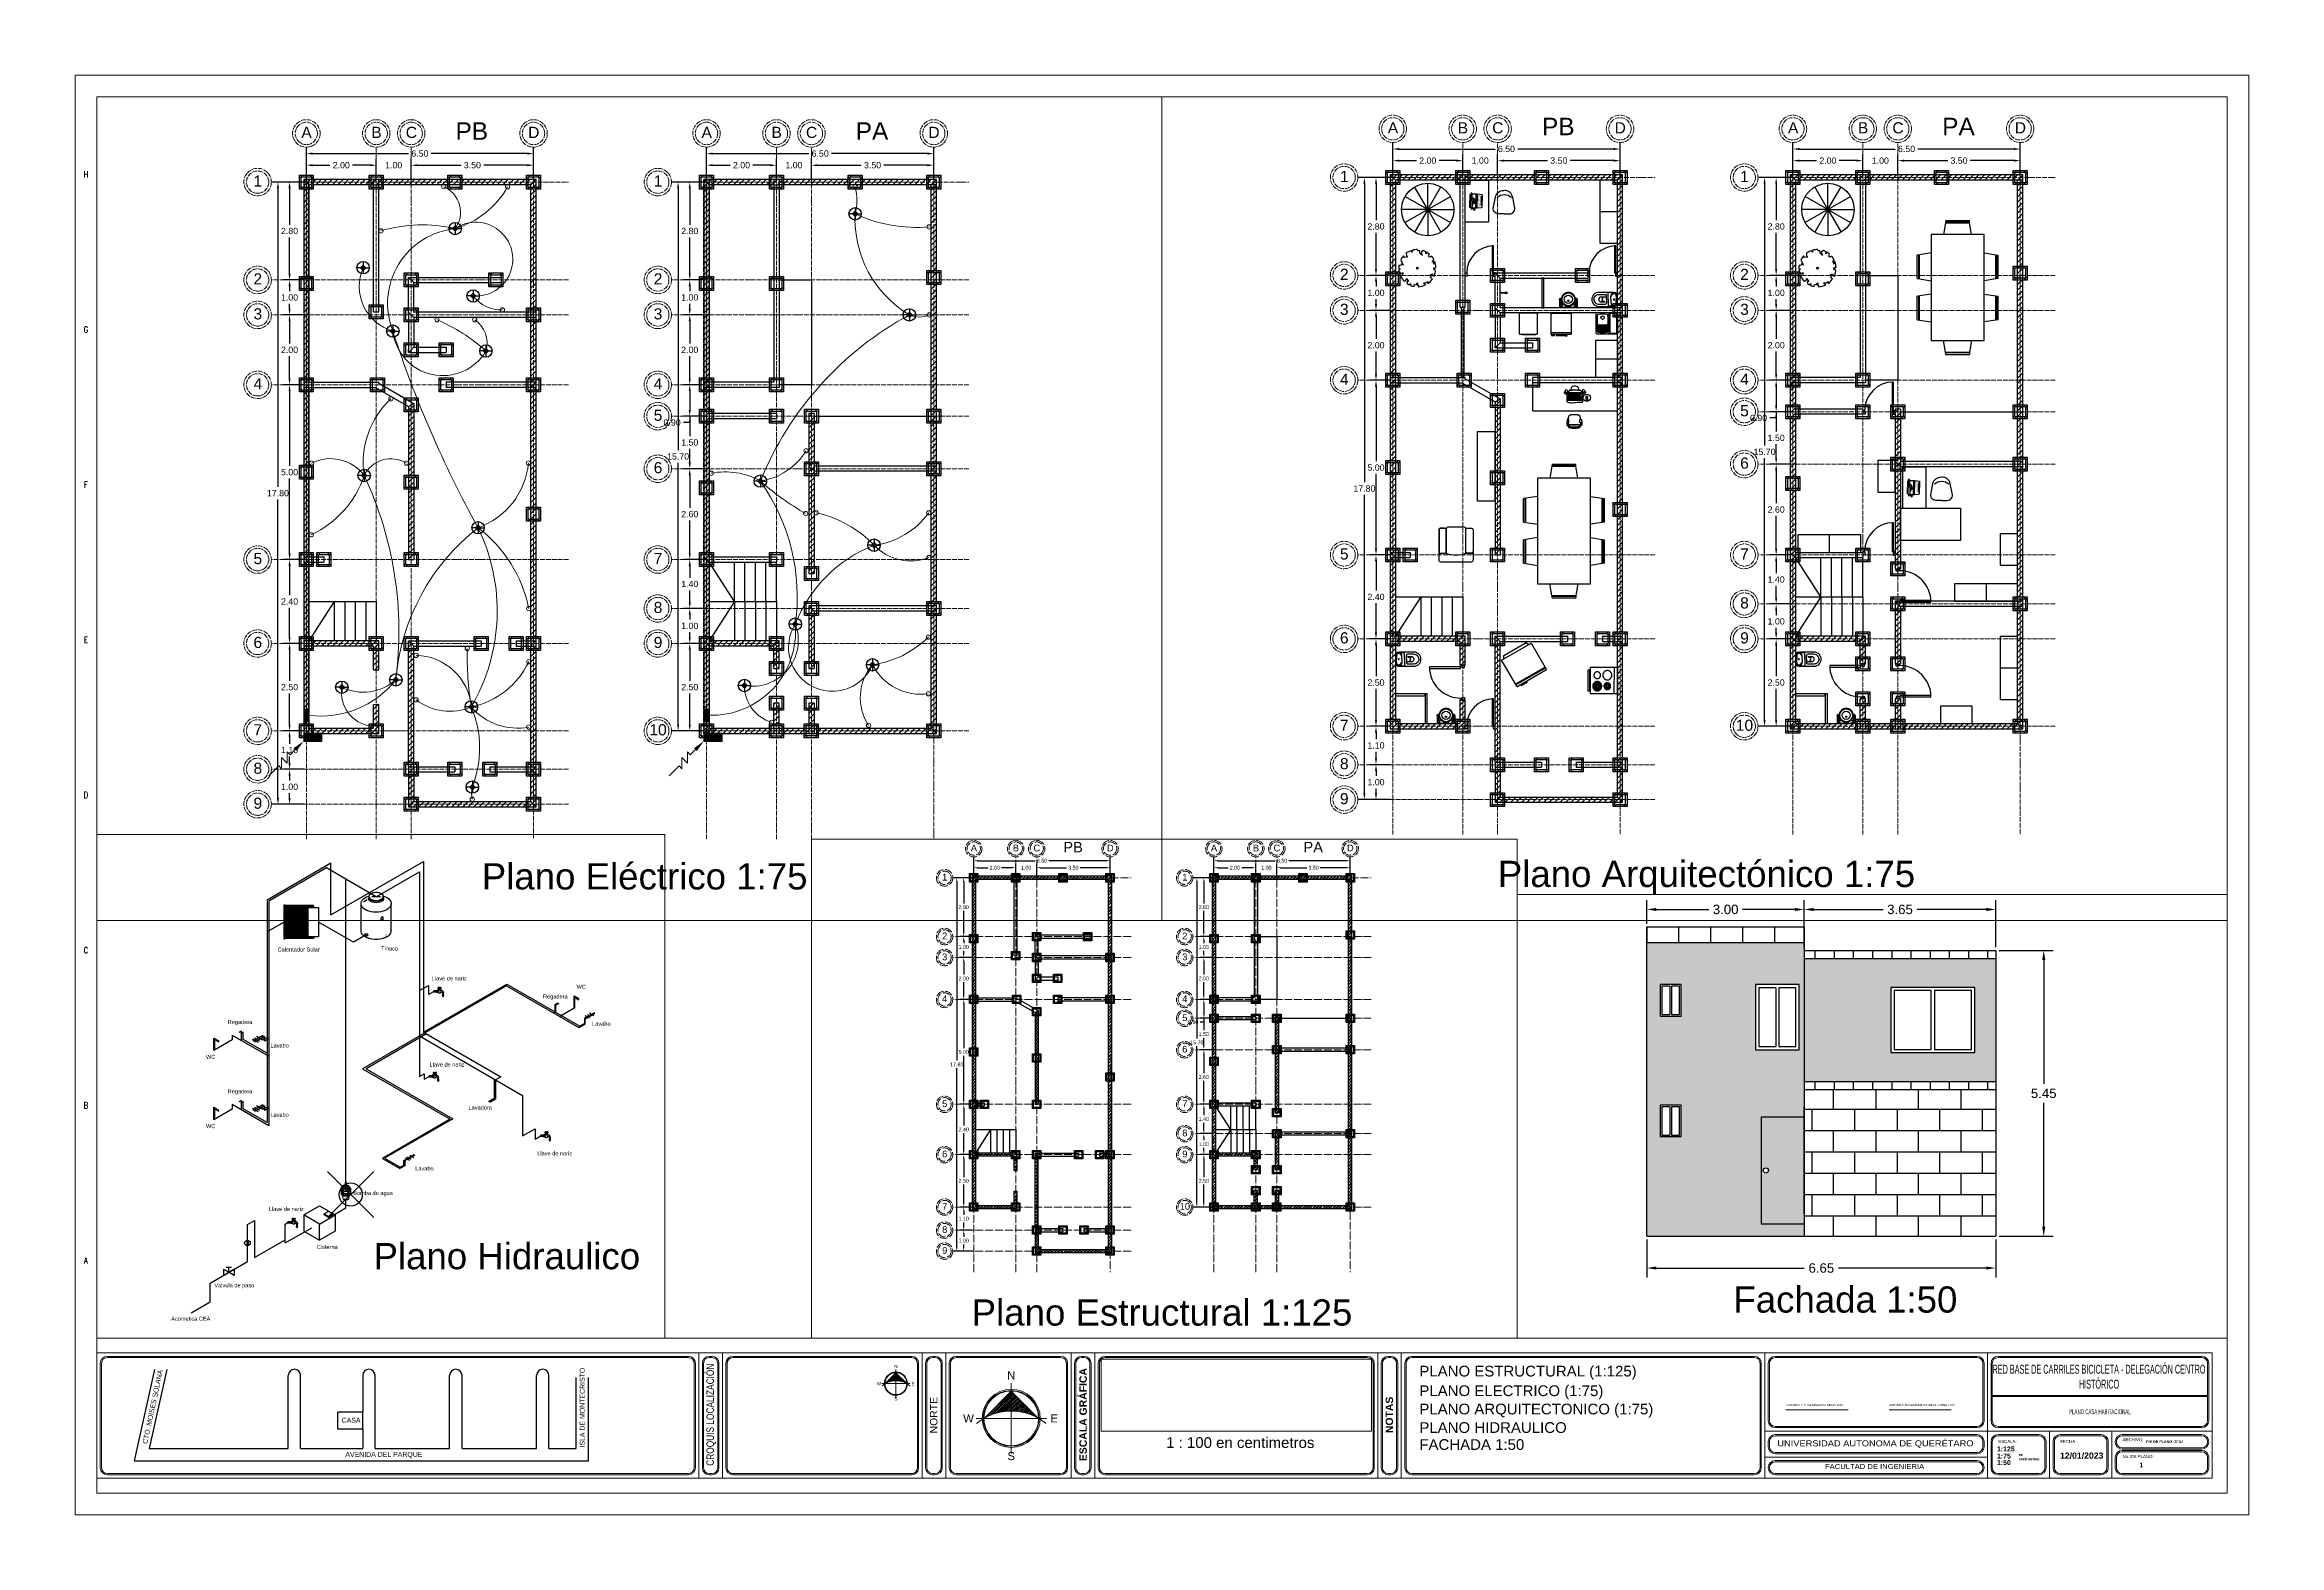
# Paper-space layout 'Layout1' of a CAD drawing. Header units: metres. Extents: x -348 to 505, y -192 to 380.
# The model-space entities are those that its viewports show. They can reach past a viewport. Long polylines and large blocks are cut down to what shows.
import ezdxf
from ezdxf.enums import TextEntityAlignment as Align

# ---------------------------------------------------------------- set-up
doc = ezdxf.new("R2010")
doc.units = ezdxf.units.M
doc.header["$PDMODE"] = 35
for name, pattern in [('ACAD_ISO04W100', [30, 24, -3, 0, -3]), ('CENTRO2', [28.575, 19.05, -3.175, 3.175, -3.175]), ('HIDDEN', [0.375, 0.25, -0.125]), ('OCULTA2', [0.3, 0.2, -0.1])]:
    doc.linetypes.add(name, pattern=pattern)
for name, color, linetype, lineweight in [('Agua Caliente', 10, 'Continuous', 25), ('Aux', 10, 'ACAD_ISO04W100', 18), ('Cotas', 100, 'Continuous', 15), ('Electrico', 5, 'Continuous', 15), ('Hidraulico', 170, 'Continuous', 25), ('MUEBL', 172, 'Continuous', 0), ('Muros', 140, 'Continuous', 25), ('PIE DE PLANO', 7, 'Continuous', 0)]:
    doc.layers.add(name, color=color, linetype=linetype, lineweight=lineweight)
for name, color, linetype in [('Kastillo', 30, 'Continuous'), ('lamparas', 40, 'Continuous'), ('LT_NOMBRES DE CALLES', 251, 'HIDDEN'), ('Muebles', 8, 'Continuous'), ('Muros de Carga', 221, 'Continuous'), ('Puntos', 2, 'Continuous'), ('SIMBELEC', 7, 'Continuous')]:
    doc.layers.add(name, color=color, linetype=linetype)
doc.styles.add('GENERATED_STYLE_1', font='arial.ttf')
doc.styles.add('GENERATED_STYLE_2', font='arialbd.ttf')
doc.styles.add('IH', font='ROMANS', dxfattribs={"width": 0.8})
doc.styles.add('SDUOP_LET_900X600_PES-DPDPU$0$SDUOP_S_1-1', font='romans.shx', dxfattribs={"width": 0.75, "height": 2.5})
doc.styles.get("Standard").update_dxf_attribs({"font": 'arial.ttf'})
doc.styles.add('vertices', font='arial.ttf')
doc.dimstyles.new('Muros', dxfattribs={"dimtxt": 0.18, "dimasz": 0.18, "dimexe": 0.18, "dimexo": 0.0625, "dimgap": 0.09, "dimtad": 0, "dimtih": 1, "dimtoh": 1, "dimzin": 0, "dimdsep": 46, "dimtxsty": 'Standard', "dimcen": 0.09, "dimadec": 0, "dimazin": 0, "dimtfac": 1, "dimtofl": 0, "dimtmove": 0, "dimatfit": 3, "dimfxl": 1, "dimtolj": 1, "dimtzin": 0, "dimarcsym": 0})
pattern_1 = [(45, (57.75728, 9.41529), (-0.07857724, 0.07857724), [])]
pattern_2 = [(45, (23.29246, 9.41529), (-0.07857724, 0.07857724), [])]
pattern_3 = [(45, (49.44582, 62.74074), (-0.07857724, 0.07857724), [])]

psp = doc.layouts.get("Layout1")

# ---------------------------------------------------------------- texts
at = {"color": 85, "true_color": 0x58ba48, "char_height": 10, "attachment_point": 1}
for s, insert, width in [('\\pxqc;{\\C256;Plano Eléctrico 1:75}', (-238.5, 68.19), 239.3028), ('\\pxqc;{\\C256;Plano Arquitectónico 1:75}', (166.49, 69.12), 239.3024), ('\\pxqc;{\\C256;Plano Hidraulico}', (-255.95, -76.68), 169.0931), ('\\pxqc;{\\C256;Fachada 1:50}', (263.47, -93.23), 151.3189), ('\\pxqc;{\\C256;Plano Estructural 1:125}', (6.7, -98.18), 143.5816)]:
    psp.add_mtext(s, dxfattribs=dict(at, insert=insert, width=width))
at = {"layer": 'LT_NOMBRES DE CALLES', "linetype": 'OCULTA2', "char_height": 1.894, "attachment_point": 1}
for s, width, insert, rotation in [('\\pxqc,t10;CTO. MOISES SOLANA', 38.1506, (-311.37, -157.64), 78.07532), ('\\pxqc;ISLA DE MONTECRISTO', 38.13, (-143.59, -158.54), 90)]:
    psp.add_mtext_dynamic_manual_height_columns(s, width=width, gutter_width=118.38, heights=[0], dxfattribs=dict(at, insert=insert, rotation=rotation))
for s, width, insert in [('CASA', 6.8145, (-234.4, -143.34)), ('\\pxqc;AVENIDA DEL PARQUE', 56.5153, (-246.55, -156.38))]:
    psp.add_mtext_dynamic_manual_height_columns(s, width=width, gutter_width=118.38, heights=[0], dxfattribs=dict(at, insert=insert))
at = {"layer": 'PIE DE PLANO', "style": 'SDUOP_LET_900X600_PES-DPDPU$0$SDUOP_S_1-1', "width": 0.75}
for s, p in [('H', (-331.93, 330.98)), ('G', (-331.93, 271.79)), ('F', (-331.93, 212.6)), ('E', (-331.93, 153.42)), ('D', (-331.93, 94.23)), ('C', (-331.93, 35.04)), ('B', (-331.93, -24.15)), ('A', (-331.93, -83.33))]:
    psp.add_text(s, height=2.37, dxfattribs=at).set_placement(p, align=Align.MIDDLE_CENTER)
at = {"layer": 'PIE DE PLANO', "char_height": 2.841, "attachment_point": 4, "rotation": 90}
for s, insert, style in [('{\\W0.800000x;CROQUIS LOCALIZACIÓN}', (-93.47, -161.66), 'GENERATED_STYLE_1'), ('{ESCALA GRÁFICA}', (48.41, -159.87), 'GENERATED_STYLE_2'), ('{NORTE}', (-8.56, -149.31), 'GENERATED_STYLE_1'), ('{NOTAS}', (165.21, -149.2), 'GENERATED_STYLE_2')]:
    psp.add_mtext(s, dxfattribs=dict(at, insert=insert, style=style))
at = {"layer": 'PIE DE PLANO'}
for s, insert, char_height, attachment_point, style in [('PLANO ESTRUCTURAL (1:125)', (176.64, -126.17), 4.091, 4, 'GENERATED_STYLE_1'), ('PLANO ELECTRICO (1:75)', (176.64, -133.65), 4.091, 4, 'GENERATED_STYLE_1'), ('PLANO ARQUITECTONICO (1:75)', (176.64, -140.63), 4.091, 4, 'GENERATED_STYLE_1'), ('AUTORIZÓ: ROSA MARÍA CABRERA HERNÁNDEZ', (355.78, -138.9), 0.7576, 7, 'GENERATED_STYLE_1'), (' 1 : 100 en centimetros', (78.47, -152.84), 4.091, 4, 'GENERATED_STYLE_1'), ('PLANO HIDRAULICO', (176.64, -147.11), 4.091, 4, 'GENERATED_STYLE_1'), ('{ESCALA:}', (397.48, -152.4), 1.184, 4, 'GENERATED_STYLE_1'), ('{FECHA:}', (421.16, -152.4), 1.184, 4, 'GENERATED_STYLE_1'), ('ARCHIVO:', (444.83, -151.72), 1.184, 4, 'GENERATED_STYLE_1'), ('{\\W1.1;FACULTAD DE INGENIERIA}', (331.35, -161.95), 1.894, 4, 'GENERATED_STYLE_1'), ('1:125', (396.93, -156.22), 1.894, 7, 'GENERATED_STYLE_2'), ('1:75', (396.93, -158.93), 1.894, 7, 'GENERATED_STYLE_2'), ('1:50', (396.93, -161.39), 1.894, 7, 'GENERATED_STYLE_2'), ('12/01/2023', (420.99, -159.04), 2.367, 7, 'GENERATED_STYLE_2'), ('{No. DE PLANO:}', (444.83, -158.15), 1.1838, 4, 'GENERATED_STYLE_1')]:
    psp.add_mtext(s, dxfattribs=dict(at, insert=insert, char_height=char_height, attachment_point=attachment_point, style=style))
for s, insert, char_height, width, attachment_point, style in [('\\pxqc;{\\W0.50681;RED BASE DE CARRILES BICICLETA - DELEGACIÓN CENTRO HISTÓRICO}', (397.18, -132.28), 3.4092, 77.3855, 7, 'GENERATED_STYLE_1'), ('ELABORÓ: ZUÑIGA FRAGOSO DIEGO JOEL', (316.47, -138.9), 0.7576, 22.3981, 7, 'GENERATED_STYLE_1'), ('{\\W0.50681;PLANO CASA HABITACIONAL}', (436.21, -141.04), 1.894, 80.6659, 5, 'GENERATED_STYLE_1'), ('FACHADA 1:50', (176.64, -153.59), 4.091, 59.2798, 4, 'GENERATED_STYLE_1'), ('\\pxqc;{\\W1.1;UNIVERSIDAD AUTONOMA DE QUERÉTARO}', (312.27, -153.42), 2.3, 76.6205, 4, 'GENERATED_STYLE_1'), ('{\\fSwis721 LtEx BT|b1|i0|c0|p34;PIE DE PLANO_ZFDJ}', (453.88, -152.56), 1, 67.2989, 4, 'GENERATED_STYLE_1'), ('en centimetros', (405.25, -159.59), 1, 9.117, 7, 'GENERATED_STYLE_2'), ('{\\fSwis721 LtEx BT|b1|i0|c0|p34;1}', (451.33, -161.41), 1.7795, 67.2989, 4, 'GENERATED_STYLE_1')]:
    psp.add_mtext(s, dxfattribs=dict(at, insert=insert, char_height=char_height, width=width, attachment_point=attachment_point, style=style))

msp = doc.modelspace()

# ---------------------------------------------------------------- texts
at = {"layer": 'Aux', "char_height": 0.31926, "attachment_point": 1}
for s, insert in [('\\pxqc;{\\C1;A}', (52.951, 84.401)), ('\\pxqc;{\\C1;B}', (54.951, 84.401)), ('\\pxqc;{\\C1;C}', (55.951, 84.401)), ('\\pxqc;{\\C1;D}', (59.451, 84.401)), ('\\pxqc;{\\C1;A}', (64.399, 84.401)), ('\\pxqc;{\\C1;B}', (66.399, 84.401)), ('\\pxqc;{\\C1;C}', (67.399, 84.401)), ('\\pxqc;{\\C1;D}', (70.899, 84.401)), ('\\pxqc;{\\C1;1}', (51.558, 83.009)), ('\\pxqc;{\\C1;1}', (63.006, 83.009)), ('\\pxqc;{\\C1;2}', (51.558, 80.209)), ('\\pxqc;{\\C1;2}', (63.006, 80.209)), ('\\pxqc;{\\C1;3}', (51.558, 79.209)), ('\\pxqc;{\\C1;3}', (63.006, 79.209)), ('\\pxqc;{\\C1;4}', (51.558, 77.209)), ('\\pxqc;{\\C1;4}', (63.006, 77.209)), ('\\pxqc;{\\C1;5}', (63.006, 76.309)), ('\\pxqc;{\\C1;6}', (63.006, 74.809)), ('\\pxqc;{\\C1;5}', (51.558, 72.209)), ('\\pxqc;{\\C1;7}', (63.006, 72.209)), ('\\pxqc;{\\C1;8}', (63.006, 70.809)), ('\\pxqc;{\\C1;6}', (51.558, 69.809)), ('\\pxqc;{\\C1;9}', (63.006, 69.809)), ('\\pxqc;{\\C1;7}', (51.558, 67.309)), ('\\pxqc;{\\C1;10}', (63.006, 67.309)), ('\\pxqc;{\\C1;8}', (51.558, 66.209)), ('\\pxqc;{\\C1;9}', (51.558, 65.209)), ('\\pxqc;{\\C1;A}', (26.798, 31.076)), ('\\pxqc;{\\C1;B}', (28.798, 31.076)), ('\\pxqc;{\\C1;C}', (29.798, 31.076)), ('\\pxqc;{\\C1;D}', (33.298, 31.076)), ('\\pxqc;{\\C1;A}', (38.246, 31.076)), ('\\pxqc;{\\C1;B}', (40.246, 31.076)), ('\\pxqc;{\\C1;C}', (41.246, 31.076)), ('\\pxqc;{\\C1;D}', (44.746, 31.076)), ('\\pxqc;{\\C1;A}', (61.263, 31.076)), ('\\pxqc;{\\C1;B}', (63.263, 31.076)), ('\\pxqc;{\\C1;C}', (64.263, 31.076)), ('\\pxqc;{\\C1;D}', (67.763, 31.076)), ('\\pxqc;{\\C1;A}', (72.71, 31.076)), ('\\pxqc;{\\C1;B}', (74.71, 31.076)), ('\\pxqc;{\\C1;C}', (75.71, 31.076)), ('\\pxqc;{\\C1;D}', (79.21, 31.076)), ('\\pxqc;{\\C1;1}', (25.405, 29.683)), ('\\pxqc;{\\C1;1}', (36.853, 29.683)), ('\\pxqc;{\\C1;1}', (59.87, 29.683)), ('\\pxqc;{\\C1;1}', (71.318, 29.683)), ('\\pxqc;{\\C1;2}', (25.405, 26.883)), ('\\pxqc;{\\C1;2}', (36.853, 26.883)), ('\\pxqc;{\\C1;2}', (59.87, 26.883)), ('\\pxqc;{\\C1;2}', (71.318, 26.883)), ('\\pxqc;{\\C1;3}', (25.405, 25.883)), ('\\pxqc;{\\C1;3}', (36.853, 25.883)), ('\\pxqc;{\\C1;3}', (59.87, 25.883)), ('\\pxqc;{\\C1;3}', (71.318, 25.883)), ('\\pxqc;{\\C1;4}', (25.405, 23.883)), ('\\pxqc;{\\C1;4}', (36.853, 23.883)), ('\\pxqc;{\\C1;4}', (59.87, 23.883)), ('\\pxqc;{\\C1;4}', (71.318, 23.883)), ('\\pxqc;{\\C1;5}', (36.853, 22.983)), ('\\pxqc;{\\C1;5}', (71.318, 22.983)), ('\\pxqc;{\\C1;6}', (36.853, 21.483)), ('\\pxqc;{\\C1;6}', (71.318, 21.483)), ('\\pxqc;{\\C1;5}', (25.405, 18.883)), ('\\pxqc;{\\C1;7}', (36.853, 18.883)), ('\\pxqc;{\\C1;5}', (59.87, 18.883)), ('\\pxqc;{\\C1;7}', (71.318, 18.883)), ('\\pxqc;{\\C1;8}', (36.853, 17.483)), ('\\pxqc;{\\C1;8}', (71.318, 17.483)), ('\\pxqc;{\\C1;6}', (25.405, 16.483)), ('\\pxqc;{\\C1;9}', (36.853, 16.483)), ('\\pxqc;{\\C1;6}', (59.87, 16.483)), ('\\pxqc;{\\C1;9}', (71.318, 16.483)), ('\\pxqc;{\\C1;7}', (25.405, 13.983)), ('\\pxqc;{\\C1;10}', (36.853, 13.983)), ('\\pxqc;{\\C1;7}', (59.87, 13.983)), ('\\pxqc;{\\C1;10}', (71.318, 13.983)), ('\\pxqc;{\\C1;8}', (25.405, 12.883)), ('\\pxqc;{\\C1;8}', (59.87, 12.883)), ('\\pxqc;{\\C1;9}', (25.405, 11.883)), ('\\pxqc;{\\C1;9}', (59.87, 11.883))]:
    msp.add_mtext_dynamic_manual_height_columns(s, width=0.39907, gutter_width=9.977, heights=[0.401], dxfattribs=dict(at, insert=insert))
at = {"layer": 'Cotas', "char_height": 0.5, "attachment_point": 1}
for s, insert in [('\\pxqc;{\\C0;PB}', (54.629, 84.53)), ('\\pxqc;{\\C0;PA}', (66.077, 84.53)), ('\\pxqc;{\\C0;PB}', (28.476, 31.204)), ('\\pxqc;{\\C0;PA}', (39.924, 31.204)), ('\\pxqc;{\\C0;PB}', (62.941, 31.204)), ('\\pxqc;{\\C0;PA}', (74.389, 31.204))]:
    msp.add_mtext_dynamic_manual_height_columns(s, width=6.5, gutter_width=12.5, heights=[0], dxfattribs=dict(at, insert=insert))
at = {"layer": 'Hidraulico', "style": 'IH', "width": 0.8}
msp.add_text('M', height=0.113, dxfattribs=at).set_placement((91.762, 14.33))
at = {"layer": 'Hidraulico', "char_height": 0.1734, "attachment_point": 1}
for s, insert in [('{\\C0;Calentador Solar}', (93.111, 27.17)), ('\\pxqc;{\\C0;Tinaco}', (96.652, 27.214)), ('\\pxqc;{\\C0;Llave de nariz}', (99.234, 25.918)), ('\\pxqc;{\\C0;Regadera}', (103.822, 25.138)), ('\\pxqc;{\\C0;WC}', (104.939, 25.558)), ('\\pxqc;{\\C0;Regadera}', (90.185, 24.033)), ('\\pxqc;{\\C0;Lavabo}', (105.812, 23.963)), ('\\pxqc;{\\C0;Lavabo}', (91.897, 23.018)), ('\\pxqc;{\\C0;WC}', (88.916, 22.527)), ('\\pxqc;{\\C0;Llave de nariz}', (99.135, 22.196)), ('\\pxqc;{\\C0;Regadera}', (90.185, 21.035)), ('\\pxqc;{\\C0;Lavabo}', (91.897, 20.02)), ('\\pxqc;{\\C0;Lavadora}', (100.572, 20.334)), ('\\pxqc;{\\C0;WC}', (88.916, 19.529)), ('\\pxqc;{\\C0;Llave de nariz}', (103.795, 18.352)), ('\\pxqc;{\\C0;Lavabo}', (98.16, 17.702)), ('\\pxqc;{\\C0;Bomba de agua}', (95.937, 16.636)), ('\\pxqc;{\\C0;Llave de nariz}', (92.187, 15.947)), ('\\pxqc;{\\C0;Cisterna}', (93.959, 14.305)), ('{\\C0;Valvula de paso}', (90.379, 12.645)), ('{\\C0;Acometica CEA}', (88.509, 11.199))]:
    msp.add_mtext_dynamic_manual_height_columns(s, width=2.60144, gutter_width=2.167, heights=[0], dxfattribs=dict(at, insert=insert))

# ---------------------------------------------------------------- blocks, each defined once
blk = doc.blocks.new('Norte01')
h = blk.add_hatch()
h.set_pattern_fill('ANSI31', color=8, scale=6.443341, angle=360, style=0)
h.set_pattern_definition([(45, (-328253.6875, -2095347.7727), (-0.56951624223, 0.56951624223), [])])
h.paths.add_polyline_path([(17.5, 0.8), (-0.4, 18.7), (-0.4, 5.6, -0.132013)])
h.paths.add_polyline_path([(-0.4, 5.6), (-0.4, 18.7), (-18.2, 0.8, -0.132013)])
at = {"color": 7}
blk.add_lwpolyline([(-18.2, 0.8), (-0.4, 18.7), (17.5, 0.8)], dxfattribs=at)
at = {"color": 8}
for points in [[(-0.4, -22.2), (-0.4, 0.8), (-0.4, 23.8)], [(22.6, 0.8), (-0.4, 0.8), (-23.4, 0.8)]]:
    blk.add_lwpolyline(points, dxfattribs=at)
at = {"color": 7}
for radius in [19, 18.3, 17.9]:
    blk.add_circle((-0.4, 0.8), radius, dxfattribs=at)
blk.add_arc((-0.4, -30), 35.6, 50.3115, 129.6885, dxfattribs=at)
at = {"color": 7, "style": 'vertices'}
for s, p in [('N', (-0.4, 28.9)), ('W', (-28.4, 0.8)), ('E', (27.7, 0.8)), ('S', (-0.4, -23.9))]:
    blk.add_text(s, height=5.29, dxfattribs=at).set_placement(p, align=Align.MIDDLE_CENTER)
blk = doc.blocks.new('CALENTADOR SOLAR')
for points in [[(257.42, 466.17), (259.068, 466.17), (259.068, 465.588), (257.42, 465.588)], [(257.495, 464.484), (258.225, 464.484), (258.225, 464.463), (257.495, 464.463)], [(258.993, 464.484), (258.263, 464.484), (258.263, 464.463), (258.993, 464.463)], [(257.274, 464.279), (259.214, 464.279), (259.214, 464.23), (257.274, 464.23)], [(259.068, 464.279), (257.42, 464.279), (257.42, 464.321), (259.068, 464.321)], [(258.225, 464.358), (257.495, 464.358), (257.495, 464.379), (258.225, 464.379)], [(258.263, 464.358), (258.993, 464.358), (258.993, 464.379), (258.263, 464.379)]]:
    blk.add_lwpolyline(points, close=True)
for points in [[(257.42, 465.903), (257.347, 465.903, 0.414214), (257.323, 465.879), (257.323, 464.279), (257.371, 464.279), (257.371, 465.842, -0.414214), (257.383, 465.855), (257.383, 465.855), (257.42, 465.855), (257.42, 465.903)], [(259.068, 465.903), (259.141, 465.903, -0.414214), (259.165, 465.879), (259.165, 464.279), (259.117, 464.279), (259.117, 465.842, 0.414214), (259.105, 465.855), (259.105, 465.855), (259.068, 465.855), (259.068, 465.903)]]:
    blk.add_lwpolyline(points, format="xyb")
for points in [[(257.42, 465.588), (257.42, 464.321), (259.068, 464.321), (259.068, 465.588)], [(257.433, 465.569), (257.481, 465.569), (257.481, 464.484), (257.433, 464.484), (257.433, 465.569)], [(257.495, 465.569), (257.543, 465.569), (257.543, 464.484), (257.495, 464.484), (257.495, 465.569)], [(257.495, 465.569), (257.543, 465.569), (257.543, 464.484), (257.495, 464.484), (257.495, 465.569)], [(257.557, 465.569), (257.605, 465.569), (257.605, 464.484), (257.557, 464.484), (257.557, 465.569)], [(257.557, 465.569), (257.605, 465.569), (257.605, 464.484), (257.557, 464.484), (257.557, 465.569)], [(257.619, 465.569), (257.667, 465.569), (257.667, 464.484), (257.619, 464.484), (257.619, 465.569)], [(257.619, 465.569), (257.667, 465.569), (257.667, 464.484), (257.619, 464.484), (257.619, 465.569)], [(257.681, 465.569), (257.729, 465.569), (257.729, 464.484), (257.681, 464.484), (257.681, 465.569)], [(257.681, 465.569), (257.729, 465.569), (257.729, 464.484), (257.681, 464.484), (257.681, 465.569)], [(257.743, 465.569), (257.791, 465.569), (257.791, 464.484), (257.743, 464.484), (257.743, 465.569)], [(257.743, 465.569), (257.791, 465.569), (257.791, 464.484), (257.743, 464.484), (257.743, 465.569)], [(257.805, 465.569), (257.853, 465.569), (257.853, 464.484), (257.805, 464.484), (257.805, 465.569)], [(257.805, 465.569), (257.853, 465.569), (257.853, 464.484), (257.805, 464.484), (257.805, 465.569)], [(257.867, 465.569), (257.915, 465.569), (257.915, 464.484), (257.867, 464.484), (257.867, 465.569)], [(257.867, 465.569), (257.915, 465.569), (257.915, 464.484), (257.867, 464.484), (257.867, 465.569)], [(257.929, 465.569), (257.977, 465.569), (257.977, 464.484), (257.929, 464.484), (257.929, 465.569)], [(257.929, 465.569), (257.977, 465.569), (257.977, 464.484), (257.929, 464.484), (257.929, 465.569)], [(257.991, 465.569), (258.039, 465.569), (258.039, 464.484), (257.991, 464.484), (257.991, 465.569)], [(257.991, 465.569), (258.039, 465.569), (258.039, 464.484), (257.991, 464.484), (257.991, 465.569)], [(258.053, 465.569), (258.101, 465.569), (258.101, 464.484), (258.053, 464.484), (258.053, 465.569)], [(258.053, 465.569), (258.101, 465.569), (258.101, 464.484), (258.053, 464.484), (258.053, 465.569)], [(258.115, 465.569), (258.163, 465.569), (258.163, 464.484), (258.115, 464.484), (258.115, 465.569)], [(258.115, 465.569), (258.163, 465.569), (258.163, 464.484), (258.115, 464.484), (258.115, 465.569)], [(258.177, 465.569), (258.225, 465.569), (258.225, 464.484), (258.177, 464.484), (258.177, 465.569)], [(258.177, 465.569), (258.225, 465.569), (258.225, 464.484), (258.177, 464.484), (258.177, 465.569)], [(258.238, 465.569), (258.287, 465.569), (258.287, 464.484), (258.238, 464.484), (258.238, 465.569)], [(258.238, 465.569), (258.287, 465.569), (258.287, 464.484), (258.238, 464.484), (258.238, 465.569)], [(258.3, 465.569), (258.349, 465.569), (258.349, 464.484), (258.3, 464.484), (258.3, 465.569)], [(258.3, 465.569), (258.349, 465.569), (258.349, 464.484), (258.3, 464.484), (258.3, 465.569)], [(258.362, 465.569), (258.411, 465.569), (258.411, 464.484), (258.362, 464.484), (258.362, 465.569)], [(258.362, 465.569), (258.411, 465.569), (258.411, 464.484), (258.362, 464.484), (258.362, 465.569)], [(258.424, 465.569), (258.473, 465.569), (258.473, 464.484), (258.424, 464.484), (258.424, 465.569)], [(258.424, 465.569), (258.473, 465.569), (258.473, 464.484), (258.424, 464.484), (258.424, 465.569)], [(258.486, 465.569), (258.535, 465.569), (258.535, 464.484), (258.486, 464.484), (258.486, 465.569)], [(258.486, 465.569), (258.535, 465.569), (258.535, 464.484), (258.486, 464.484), (258.486, 465.569)], [(258.548, 465.569), (258.597, 465.569), (258.597, 464.484), (258.548, 464.484), (258.548, 465.569)], [(258.548, 465.569), (258.597, 465.569), (258.597, 464.484), (258.548, 464.484), (258.548, 465.569)], [(258.61, 465.569), (258.659, 465.569), (258.659, 464.484), (258.61, 464.484), (258.61, 465.569)], [(258.61, 465.569), (258.659, 465.569), (258.659, 464.484), (258.61, 464.484), (258.61, 465.569)], [(258.672, 465.569), (258.721, 465.569), (258.721, 464.484), (258.672, 464.484), (258.672, 465.569)], [(258.672, 465.569), (258.721, 465.569), (258.721, 464.484), (258.672, 464.484), (258.672, 465.569)], [(258.734, 465.569), (258.783, 465.569), (258.783, 464.484), (258.734, 464.484), (258.734, 465.569)], [(258.734, 465.569), (258.783, 465.569), (258.783, 464.484), (258.734, 464.484), (258.734, 465.569)], [(258.796, 465.569), (258.845, 465.569), (258.845, 464.484), (258.796, 464.484), (258.796, 465.569)], [(258.796, 465.569), (258.845, 465.569), (258.845, 464.484), (258.796, 464.484), (258.796, 465.569)], [(258.858, 465.569), (258.907, 465.569), (258.907, 464.484), (258.858, 464.484), (258.858, 465.569)], [(258.858, 465.569), (258.907, 465.569), (258.907, 464.484), (258.858, 464.484), (258.858, 465.569)], [(258.92, 465.569), (258.969, 465.569), (258.969, 464.484), (258.92, 464.484), (258.92, 465.569)], [(258.92, 465.569), (258.969, 465.569), (258.969, 464.484), (258.92, 464.484), (258.92, 465.569)], [(258.982, 465.569), (259.031, 465.569), (259.031, 464.484), (258.982, 464.484), (258.982, 465.569)], [(257.495, 464.463), (257.495, 464.379), (258.225, 464.379), (258.225, 464.463)], [(258.15, 464.463), (258.15, 464.417), (257.57, 464.417), (257.57, 464.463), (257.57, 464.463)], [(258.263, 464.463), (258.263, 464.379), (258.993, 464.379), (258.993, 464.463)], [(258.338, 464.463), (258.338, 464.417), (258.918, 464.417), (258.918, 464.463), (258.918, 464.463)]]:
    blk.add_lwpolyline(points)
blk = doc.blocks.new('*U10', base_point=(217, 247))
h = blk.add_hatch(color=256)
h.paths.add_polyline_path([(416, 326), (404, 326, 0.414214), (416, 313)])
h.paths.add_polyline_path([(428, 326), (416, 326), (416, 313, 0.414214)])
h.paths.add_polyline_path([(218, 326), (206, 326), (206, 313, 0.414214)])
h.paths.add_polyline_path([(206, 326), (193, 326, 0.414214), (206, 313)])
for points in [[(485, 439), (484, 439), (484, 331), (485, 331)], [(569, 403), (568, 403), (568, 367), (569, 367)]]:
    blk.add_hatch(color=256).paths.add_polyline_path(points)
at = {"layer": 'Puntos'}
h = blk.add_hatch(color=256, dxfattribs=at)
edge = h.paths.add_edge_path(flags=0)
edge.add_arc((217, 247), 2, 0, 360)
for p, q in [((69, 455), (87, 459)), ((69, 455), (69, 315)), ((69, 315), (87, 311)), ((87, 459), (87, 311)), ((97, 469), (171, 472)), ((97, 301), (171, 298)), ((171, 473), (174, 473)), ((171, 470), (174, 470)), ((171, 416), (174, 416)), ((171, 413), (174, 413)), ((171, 357), (174, 357)), ((171, 354), (174, 354)), ((171, 299), (174, 299)), ((171, 296), (174, 296)), ((174, 431), (174, 485)), ((174, 479), (222, 482)), ((219, 464), (174, 467)), ((219, 434), (174, 431)), ((174, 431), (174, 398)), ((174, 398), (219, 395)), ((174, 372), (174, 398)), ((219, 375), (174, 372)), ((174, 372), (174, 338)), ((174, 285), (174, 338)), ((193, 337), (174, 338)), ((219, 305), (174, 302)), ((174, 290), (222, 288)), ((179, 490), (244, 494)), ((206, 326), (179, 326)), ((187, 490), (187, 280)), ((192, 481), (192, 480)), ((192, 289), (192, 289)), ((193, 338), (219, 338)), ((193, 338), (193, 326)), ((194, 484), (222, 485)), ((194, 286), (222, 285)), ((206, 326), (206, 351)), ((206, 326), (206, 298)), ((206, 326), (233, 326)), ((206, 326), (206, 326)), ((206, 313), (224, 313)), ((217, 523), (405, 523)), ((217, 510), (217, 523)), ((219, 395), (219, 375)), ((222, 505), (400, 505)), ((253, 287), (222, 265)), ((224, 490), (224, 485)), ((224, 459), (224, 424)), ((224, 330), (224, 345)), ((224, 330), (224, 310)), ((224, 280), (224, 285)), ((229, 493), (229, 277)), ((253, 499), (244, 494)), ((249, 489), (249, 465)), ((249, 489), (249, 489)), ((249, 477), (250, 476)), ((249, 465), (249, 310)), ((249, 310), (249, 285)), ((249, 310), (270, 310)), ((249, 298), (253, 298)), ((254, 310), (251, 265)), ((254, 476), (256, 477)), ((270, 460), (254, 460)), ((301, 440), (254, 440)), ((301, 330), (254, 330)), ((270, 330), (254, 330)), ((256, 505), (256, 503)), ((256, 335), (268, 335)), ((256, 335), (256, 330)), ((259, 335), (259, 330)), ((265, 335), (265, 330)), ((268, 335), (268, 330)), ((270, 310), (280, 265)), ((275, 455), (275, 445)), ((301, 450), (275, 450)), ((275, 325), (275, 315)), ((301, 320), (275, 320)), ((306, 500), (306, 455)), ((306, 435), (306, 335)), ((306, 315), (306, 265)), ((316, 500), (316, 455)), ((316, 435), (316, 335)), ((316, 315), (316, 265)), ((347, 450), (321, 450)), ((367, 440), (321, 440)), ((367, 330), (321, 330)), ((347, 320), (321, 320)), ((352, 310), (342, 265)), ((347, 455), (347, 445)), ((347, 325), (347, 315)), ((352, 460), (367, 460)), ((352, 330), (367, 330)), ((352, 310), (372, 310)), ((353, 335), (365, 335)), ((353, 335), (353, 330)), ((356, 335), (356, 330)), ((362, 335), (362, 330)), ((367, 476), (365, 477)), ((365, 335), (365, 330)), ((366, 505), (366, 503)), ((367, 310), (371, 265)), ((368, 499), (378, 494)), ((368, 298), (372, 298)), ((400, 265), (369, 287)), ((372, 489), (372, 465)), ((372, 489), (372, 489)), ((372, 476), (372, 477)), ((372, 465), (372, 310)), ((372, 310), (372, 285)), ((443, 490), (378, 494)), ((416, 326), (390, 326)), ((392, 493), (392, 277)), ((397, 490), (397, 485)), ((397, 459), (397, 424)), ((397, 330), (397, 345)), ((397, 330), (397, 310)), ((416, 313), (397, 313)), ((397, 280), (397, 285)), ((427, 484), (400, 485)), ((448, 479), (400, 482)), ((448, 290), (400, 288)), ((427, 286), (400, 285)), ((402, 464), (448, 467)), ((402, 434), (448, 431)), ((448, 398), (402, 395)), ((402, 395), (402, 375)), ((402, 375), (448, 372)), ((428, 338), (402, 338)), ((402, 305), (448, 302)), ((405, 510), (405, 523)), ((416, 326), (416, 351)), ((416, 326), (443, 326)), ((416, 326), (416, 298)), ((428, 337), (448, 338)), ((428, 338), (428, 326)), ((430, 481), (430, 480)), ((430, 289), (430, 289)), ((435, 490), (435, 280)), ((448, 431), (448, 485)), ((450, 470), (448, 470)), ((450, 467), (448, 467)), ((448, 431), (448, 398)), ((450, 416), (448, 416)), ((450, 413), (448, 413)), ((448, 372), (448, 398)), ((448, 372), (448, 338)), ((450, 357), (448, 357)), ((450, 354), (448, 354)), ((448, 285), (448, 338)), ((450, 302), (448, 302)), ((450, 299), (448, 299)), ((450, 469), (465, 469)), ((450, 301), (465, 301)), ((475, 311), (475, 459)), ((485, 439), (480, 439)), ((485, 331), (480, 331)), ((484, 331), (484, 439)), ((485, 331), (485, 439)), ((499, 406), (485, 406)), ((499, 364), (485, 364)), ((495, 406), (495, 364)), ((500, 405), (561, 405)), ((500, 365), (500, 405)), ((500, 405), (500, 405)), ((500, 403), (569, 403)), ((500, 367), (569, 367)), ((500, 365), (500, 364)), ((561, 405), (561, 403)), ((568, 403), (568, 367)), ((569, 403), (569, 367)), ((179, 280), (238, 277)), ((217, 260), (217, 247)), ((217, 247), (405, 247)), ((280, 265), (222, 265)), ((285, 260), (337, 260)), ((285, 260), (285, 247)), ((337, 260), (337, 247)), ((342, 265), (400, 265)), ((443, 280), (384, 277)), ((405, 260), (405, 247))]:
    blk.add_line(p, q)
for points in [[(174, 469), (171, 469), (171, 475), (174, 475)], [(174, 412), (171, 412), (171, 418), (174, 418)], [(174, 352), (171, 352), (171, 358), (174, 358)], [(174, 295), (171, 295), (171, 301), (174, 301)], [(448, 466), (450, 466), (450, 472), (448, 472)], [(448, 412), (450, 412), (450, 418), (448, 418)], [(448, 352), (450, 352), (450, 358), (448, 358)], [(448, 298), (450, 298), (450, 304), (448, 304)]]:
    blk.add_lwpolyline(points, close=True)
for centre, radius in [((206, 326), 12.2), ((224, 385), 4.03), ((397, 385), 4.03), ((416, 326), 12.2)]:
    blk.add_circle(centre, radius)
for centre, radius, start, end in [((97, 459), 10, 90, 180), ((97, 311), 10, 180, 270), ((179, 485), 5, 93.2892, 180), ((179, 285), 5, 180, 266.7108), ((194, 481), 2.5, 93.2892, 180), ((194, 289), 2.5, 180, 266.7108), ((222, 510), 5, 180, 270), ((219, 459), 5, 0, 90), ((219, 439), 5, 270, 0), ((219, 333), 5, 0, 90), ((219, 310), 5, 270, 360), ((222, 488), 2.5, 273.2892, 0), ((222, 485), 2.5, 273.2892, 0), ((222, 285), 2.5, 360, 86.7108), ((222, 282), 2.5, 0, 86.7108), ((227, 490), 2.5, 93.2892, 180), ((244, 489), 5, 0, 93.2892), ((254, 465), 5, 180, 270), ((254, 435), 5, 90, 180), ((254, 335), 5, 180, 270), ((252, 478), 3, 215.888, 314.9699), ((251, 503), 5, 298.7435, 0), ((309, 529), 63.8, 212.7355, 266.7842), ((270, 455), 5, 0, 90), ((270, 445), 5, 270, 0), ((270, 325), 5, 0, 90), ((270, 315), 5, 270, 0), ((301, 500), 5, 360, 90), ((301, 455), 5, 270, 360), ((301, 435), 5, 0, 90), ((301, 335), 5, 270, 0), ((301, 315), 5, 0, 90), ((321, 500), 5, 90, 180), ((309, 529), 63.8, 275.7817, 328.4966), ((321, 455), 5, 180, 270), ((321, 435), 5, 90, 180), ((321, 335), 5, 180, 270), ((321, 315), 5, 90, 180), ((352, 455), 5, 90, 180), ((352, 445), 5, 180, 270), ((352, 325), 5, 90, 180), ((352, 315), 5, 180, 270), ((371, 503), 5, 180, 241.2565), ((369, 478), 3, 225.0301, 324.112), ((367, 465), 5, 270, 0), ((367, 435), 5, 0, 90), ((367, 335), 5, 270, 0), ((377, 489), 5, 86.7108, 180), ((395, 490), 2.5, 360, 86.7108), ((400, 488), 2.5, 180, 266.7108), ((400, 485), 2.5, 180, 266.7108), ((402, 459), 5, 90, 180), ((402, 439), 5, 180, 270), ((402, 333), 5, 90, 180), ((402, 310), 5, 180, 270), ((400, 285), 2.5, 93.2892, 180), ((400, 282), 2.5, 93.2892, 180), ((400, 510), 5, 270, 0), ((427, 481), 2.5, 0, 86.7108), ((427, 289), 2.5, 273.2892, 0), ((443, 485), 5, 0, 86.7108), ((443, 285), 5, 273.2892, 0), ((465, 459), 10, 0, 90), ((465, 311), 10, 270, 0), ((480, 444), 5, 180, 270), ((480, 326), 5, 90, 180), ((499, 405), 0.5, 0, 90), ((499, 364), 0.5, 270, 0), ((222, 260), 5, 90, 180), ((227, 280), 2.5, 180, 266.7108), ((280, 260), 5, 0, 90), ((301, 265), 5, 270, 0), ((321, 265), 5, 180, 270), ((342, 260), 5, 90, 180), ((395, 280), 2.5, 273.2892, 0), ((400, 260), 5, 0, 90)]:
    blk.add_arc(centre, radius, start, end)
blk.add_point((217, 247), dxfattribs=at)
blk = doc.blocks.new('Bomba Hidraulica')
at = {"layer": 'MUEBL', "color": 5, "xscale": 0.001562500000005684, "yscale": 0.001562500000005684, "zscale": 0.001562500000005684}
blk.add_blockref('*U10', (45.752, 58.15), dxfattribs=at)
blk = doc.blocks.new('cocina22-pl')
at = {"linetype": 'Continuous'}
for p, q in [((0, 0.609), (0.6, 0.609)), ((0, 0), (0, 0.609)), ((0, 0.533), (0.6, 0.533)), ((0.075, 0.393), (0.074, 0.387)), ((0.074, 0.387), (0.074, 0.381)), ((0.074, 0.381), (0.074, 0.374)), ((0.074, 0.374), (0.075, 0.368)), ((0.076, 0.4), (0.075, 0.393)), ((0.075, 0.368), (0.076, 0.362)), ((0.077, 0.406), (0.076, 0.4)), ((0.076, 0.362), (0.077, 0.355)), ((0.079, 0.412), (0.077, 0.406)), ((0.077, 0.355), (0.079, 0.349)), ((0.081, 0.418), (0.079, 0.412)), ((0.079, 0.349), (0.081, 0.343)), ((0.084, 0.424), (0.081, 0.418)), ((0.081, 0.343), (0.084, 0.338)), ((0.087, 0.43), (0.084, 0.424)), ((0.09, 0.435), (0.087, 0.43)), ((0.094, 0.44), (0.09, 0.435)), ((0.098, 0.445), (0.094, 0.44)), ((0.103, 0.45), (0.098, 0.445)), ((0.107, 0.455), (0.103, 0.45)), ((0.112, 0.459), (0.107, 0.455)), ((0.118, 0.463), (0.112, 0.459)), ((0.123, 0.466), (0.118, 0.463)), ((0.129, 0.47), (0.123, 0.466)), ((0.135, 0.473), (0.129, 0.47)), ((0.141, 0.475), (0.135, 0.473)), ((0.147, 0.477), (0.141, 0.475)), ((0.153, 0.479), (0.147, 0.477)), ((0.16, 0.48), (0.153, 0.479)), ((0.167, 0.481), (0.16, 0.48)), ((0.173, 0.482), (0.167, 0.481)), ((0.18, 0.482), (0.173, 0.482)), ((0.186, 0.482), (0.18, 0.482)), ((0.193, 0.481), (0.186, 0.482)), ((0.2, 0.48), (0.193, 0.481)), ((0.206, 0.479), (0.2, 0.48)), ((0.213, 0.477), (0.206, 0.479)), ((0.219, 0.475), (0.213, 0.477)), ((0.225, 0.473), (0.219, 0.475)), ((0.231, 0.47), (0.225, 0.473)), ((0.237, 0.466), (0.231, 0.47)), ((0.242, 0.463), (0.237, 0.466)), ((0.247, 0.459), (0.242, 0.463)), ((0.252, 0.455), (0.247, 0.459)), ((0.257, 0.45), (0.252, 0.455)), ((0.261, 0.445), (0.257, 0.45)), ((0.265, 0.44), (0.261, 0.445)), ((0.269, 0.435), (0.265, 0.44)), ((0.273, 0.43), (0.269, 0.435)), ((0.276, 0.424), (0.273, 0.43)), ((0.278, 0.418), (0.276, 0.424)), ((0.276, 0.338), (0.278, 0.343)), ((0.281, 0.412), (0.278, 0.418)), ((0.278, 0.343), (0.281, 0.349)), ((0.282, 0.406), (0.281, 0.412)), ((0.281, 0.349), (0.282, 0.355)), ((0.284, 0.4), (0.282, 0.406)), ((0.282, 0.355), (0.284, 0.362)), ((0.285, 0.393), (0.284, 0.4)), ((0.284, 0.362), (0.285, 0.368)), ((0.286, 0.387), (0.285, 0.393)), ((0.285, 0.368), (0.286, 0.374)), ((0.286, 0.381), (0.286, 0.387)), ((0.286, 0.374), (0.286, 0.381)), ((0.286, 0.381), (0.286, 0.381)), ((0.351, 0.395), (0.35, 0.39)), ((0.35, 0.39), (0.35, 0.386)), ((0.35, 0.386), (0.35, 0.381)), ((0.35, 0.381), (0.35, 0.376)), ((0.35, 0.376), (0.35, 0.371)), ((0.35, 0.371), (0.351, 0.366)), ((0.352, 0.4), (0.351, 0.395)), ((0.351, 0.366), (0.352, 0.362)), ((0.354, 0.404), (0.352, 0.4)), ((0.352, 0.362), (0.354, 0.357)), ((0.355, 0.409), (0.354, 0.404)), ((0.354, 0.357), (0.355, 0.353)), ((0.357, 0.413), (0.355, 0.409)), ((0.355, 0.353), (0.357, 0.348)), ((0.359, 0.417), (0.357, 0.413)), ((0.357, 0.348), (0.359, 0.344)), ((0.362, 0.422), (0.359, 0.417)), ((0.359, 0.344), (0.362, 0.34)), ((0.365, 0.426), (0.362, 0.422)), ((0.362, 0.34), (0.365, 0.336)), ((0.368, 0.429), (0.365, 0.426)), ((0.371, 0.433), (0.368, 0.429)), ((0.375, 0.436), (0.371, 0.433)), ((0.378, 0.439), (0.375, 0.436)), ((0.377, 0.39), (0.376, 0.387)), ((0.376, 0.387), (0.376, 0.384)), ((0.376, 0.384), (0.376, 0.381)), ((0.376, 0.381), (0.376, 0.378)), ((0.376, 0.378), (0.376, 0.374)), ((0.376, 0.374), (0.377, 0.371)), ((0.378, 0.393), (0.377, 0.39)), ((0.377, 0.371), (0.378, 0.368)), ((0.382, 0.442), (0.378, 0.439)), ((0.379, 0.396), (0.378, 0.393)), ((0.378, 0.368), (0.379, 0.365)), ((0.38, 0.399), (0.379, 0.396)), ((0.379, 0.365), (0.38, 0.362)), ((0.381, 0.402), (0.38, 0.399)), ((0.38, 0.362), (0.381, 0.359)), ((0.382, 0.405), (0.381, 0.402)), ((0.381, 0.359), (0.382, 0.356)), ((0.386, 0.445), (0.382, 0.442)), ((0.384, 0.408), (0.382, 0.405)), ((0.382, 0.356), (0.384, 0.354)), ((0.386, 0.411), (0.384, 0.408)), ((0.384, 0.354), (0.386, 0.351)), ((0.391, 0.447), (0.386, 0.445)), ((0.388, 0.413), (0.386, 0.411)), ((0.386, 0.351), (0.388, 0.348)), ((0.39, 0.415), (0.388, 0.413)), ((0.388, 0.348), (0.39, 0.346)), ((0.393, 0.418), (0.39, 0.415)), ((0.39, 0.346), (0.393, 0.344)), ((0.395, 0.45), (0.391, 0.447)), ((0.395, 0.42), (0.393, 0.418)), ((0.393, 0.344), (0.395, 0.342)), ((0.4, 0.452), (0.395, 0.45)), ((0.398, 0.422), (0.395, 0.42)), ((0.395, 0.342), (0.398, 0.34)), ((0.4, 0.424), (0.398, 0.422)), ((0.398, 0.34), (0.4, 0.338)), ((0.404, 0.453), (0.4, 0.452)), ((0.403, 0.425), (0.4, 0.424)), ((0.403, 0.385), (0.402, 0.384)), ((0.402, 0.384), (0.402, 0.382)), ((0.402, 0.382), (0.402, 0.381)), ((0.402, 0.381), (0.402, 0.379)), ((0.402, 0.379), (0.402, 0.378)), ((0.402, 0.378), (0.403, 0.376)), ((0.406, 0.427), (0.403, 0.425)), ((0.404, 0.389), (0.403, 0.387)), ((0.403, 0.387), (0.403, 0.385)), ((0.403, 0.376), (0.403, 0.374)), ((0.403, 0.374), (0.404, 0.373)), ((0.409, 0.455), (0.404, 0.453)), ((0.405, 0.392), (0.404, 0.39)), ((0.404, 0.39), (0.404, 0.389)), ((0.404, 0.373), (0.404, 0.371)), ((0.404, 0.371), (0.405, 0.37)), ((0.406, 0.393), (0.405, 0.392)), ((0.405, 0.37), (0.406, 0.369)), ((0.409, 0.428), (0.406, 0.427)), ((0.407, 0.396), (0.406, 0.394)), ((0.406, 0.394), (0.406, 0.393)), ((0.406, 0.369), (0.406, 0.367)), ((0.406, 0.367), (0.407, 0.366)), ((0.408, 0.397), (0.407, 0.396)), ((0.407, 0.366), (0.408, 0.365)), ((0.409, 0.398), (0.408, 0.397)), ((0.408, 0.365), (0.409, 0.363)), ((0.414, 0.456), (0.409, 0.455)), ((0.412, 0.429), (0.409, 0.428)), ((0.411, 0.399), (0.409, 0.398)), ((0.409, 0.363), (0.411, 0.362)), ((0.412, 0.4), (0.411, 0.399)), ((0.411, 0.362), (0.412, 0.361)), ((0.415, 0.43), (0.412, 0.429)), ((0.413, 0.401), (0.412, 0.4)), ((0.412, 0.361), (0.413, 0.36)), ((0.414, 0.402), (0.413, 0.401)), ((0.413, 0.36), (0.414, 0.359)), ((0.419, 0.456), (0.414, 0.456)), ((0.416, 0.403), (0.414, 0.402)), ((0.414, 0.359), (0.416, 0.358)), ((0.419, 0.431), (0.415, 0.43)), ((0.417, 0.404), (0.416, 0.403)), ((0.416, 0.358), (0.417, 0.358)), ((0.419, 0.404), (0.417, 0.404)), ((0.417, 0.358), (0.419, 0.357)), ((0.424, 0.457), (0.419, 0.456)), ((0.422, 0.431), (0.419, 0.431)), ((0.42, 0.405), (0.419, 0.404)), ((0.419, 0.357), (0.42, 0.357)), ((0.422, 0.405), (0.42, 0.405)), ((0.42, 0.357), (0.422, 0.356)), ((0.425, 0.431), (0.422, 0.431)), ((0.424, 0.406), (0.422, 0.405)), ((0.422, 0.356), (0.424, 0.356)), ((0.429, 0.457), (0.424, 0.457)), ((0.425, 0.406), (0.424, 0.406)), ((0.424, 0.356), (0.425, 0.356)), ((0.429, 0.432), (0.425, 0.431)), ((0.427, 0.406), (0.425, 0.406)), ((0.425, 0.356), (0.427, 0.355)), ((0.429, 0.406), (0.427, 0.406)), ((0.427, 0.355), (0.429, 0.355)), ((0.433, 0.457), (0.429, 0.457)), ((0.432, 0.431), (0.429, 0.432)), ((0.43, 0.406), (0.429, 0.406)), ((0.429, 0.355), (0.43, 0.355)), ((0.432, 0.406), (0.43, 0.406)), ((0.43, 0.355), (0.432, 0.356)), ((0.435, 0.431), (0.432, 0.431)), ((0.433, 0.406), (0.432, 0.406)), ((0.432, 0.356), (0.433, 0.356)), ((0.438, 0.456), (0.433, 0.457)), ((0.435, 0.405), (0.433, 0.406)), ((0.433, 0.356), (0.435, 0.356)), ((0.438, 0.431), (0.435, 0.431)), ((0.437, 0.405), (0.435, 0.405)), ((0.435, 0.356), (0.437, 0.357)), ((0.438, 0.404), (0.437, 0.405)), ((0.437, 0.357), (0.438, 0.357)), ((0.443, 0.456), (0.438, 0.456)), ((0.442, 0.43), (0.438, 0.431)), ((0.44, 0.404), (0.438, 0.404)), ((0.438, 0.357), (0.44, 0.358)), ((0.441, 0.403), (0.44, 0.404)), ((0.44, 0.358), (0.441, 0.358)), ((0.443, 0.402), (0.441, 0.403)), ((0.441, 0.358), (0.443, 0.359)), ((0.445, 0.429), (0.442, 0.43)), ((0.448, 0.455), (0.443, 0.456)), ((0.444, 0.401), (0.443, 0.402)), ((0.443, 0.359), (0.444, 0.36)), ((0.445, 0.4), (0.444, 0.401)), ((0.444, 0.36), (0.445, 0.361)), ((0.448, 0.428), (0.445, 0.429)), ((0.447, 0.399), (0.445, 0.4)), ((0.445, 0.361), (0.447, 0.362)), ((0.448, 0.398), (0.447, 0.399)), ((0.447, 0.362), (0.448, 0.363)), ((0.453, 0.453), (0.448, 0.455)), ((0.451, 0.427), (0.448, 0.428)), ((0.449, 0.397), (0.448, 0.398)), ((0.448, 0.363), (0.449, 0.365)), ((0.45, 0.396), (0.449, 0.397)), ((0.449, 0.365), (0.45, 0.366)), ((0.451, 0.394), (0.45, 0.396)), ((0.45, 0.366), (0.451, 0.367)), ((0.454, 0.425), (0.451, 0.427)), ((0.452, 0.393), (0.451, 0.394)), ((0.451, 0.367), (0.452, 0.369)), ((0.452, 0.392), (0.452, 0.393)), ((0.453, 0.39), (0.452, 0.392)), ((0.452, 0.37), (0.453, 0.371)), ((0.452, 0.369), (0.452, 0.37)), ((0.458, 0.452), (0.453, 0.453)), ((0.454, 0.389), (0.453, 0.39)), ((0.453, 0.371), (0.454, 0.373)), ((0.457, 0.424), (0.454, 0.425)), ((0.454, 0.387), (0.454, 0.389)), ((0.454, 0.385), (0.454, 0.387)), ((0.455, 0.384), (0.454, 0.385)), ((0.454, 0.376), (0.455, 0.378)), ((0.454, 0.374), (0.454, 0.376)), ((0.454, 0.373), (0.454, 0.374)), ((0.455, 0.382), (0.455, 0.384)), ((0.455, 0.381), (0.455, 0.382)), ((0.455, 0.379), (0.455, 0.381)), ((0.455, 0.381), (0.455, 0.381)), ((0.455, 0.378), (0.455, 0.379)), ((0.459, 0.422), (0.457, 0.424)), ((0.457, 0.338), (0.459, 0.34)), ((0.462, 0.45), (0.458, 0.452)), ((0.462, 0.42), (0.459, 0.422)), ((0.459, 0.34), (0.462, 0.342)), ((0.467, 0.447), (0.462, 0.45)), ((0.465, 0.418), (0.462, 0.42)), ((0.462, 0.342), (0.465, 0.344)), ((0.467, 0.415), (0.465, 0.418)), ((0.465, 0.344), (0.467, 0.346)), ((0.471, 0.445), (0.467, 0.447)), ((0.469, 0.413), (0.467, 0.415)), ((0.467, 0.346), (0.469, 0.348)), ((0.471, 0.411), (0.469, 0.413)), ((0.469, 0.348), (0.471, 0.351)), ((0.475, 0.442), (0.471, 0.445)), ((0.473, 0.408), (0.471, 0.411)), ((0.471, 0.351), (0.473, 0.354)), ((0.475, 0.405), (0.473, 0.408)), ((0.473, 0.354), (0.475, 0.356)), ((0.479, 0.439), (0.475, 0.442)), ((0.476, 0.402), (0.475, 0.405)), ((0.475, 0.356), (0.476, 0.359)), ((0.477, 0.399), (0.476, 0.402)), ((0.476, 0.359), (0.477, 0.362)), ((0.479, 0.396), (0.477, 0.399)), ((0.477, 0.362), (0.479, 0.365)), ((0.482, 0.436), (0.479, 0.439)), ((0.479, 0.393), (0.479, 0.396)), ((0.48, 0.39), (0.479, 0.393)), ((0.479, 0.368), (0.48, 0.371)), ((0.479, 0.365), (0.479, 0.368)), ((0.481, 0.387), (0.48, 0.39)), ((0.48, 0.371), (0.481, 0.374)), ((0.481, 0.384), (0.481, 0.387)), ((0.481, 0.381), (0.481, 0.384)), ((0.481, 0.378), (0.481, 0.381)), ((0.481, 0.381), (0.481, 0.381)), ((0.481, 0.374), (0.481, 0.378)), ((0.486, 0.433), (0.482, 0.436)), ((0.489, 0.429), (0.486, 0.433)), ((0.492, 0.426), (0.489, 0.429)), ((0.495, 0.422), (0.492, 0.426)), ((0.492, 0.336), (0.495, 0.34)), ((0.498, 0.417), (0.495, 0.422)), ((0.495, 0.34), (0.498, 0.344)), ((0.5, 0.413), (0.498, 0.417)), ((0.498, 0.344), (0.5, 0.348)), ((0.502, 0.409), (0.5, 0.413)), ((0.5, 0.348), (0.502, 0.353)), ((0.503, 0.404), (0.502, 0.409)), ((0.502, 0.353), (0.503, 0.357)), ((0.505, 0.4), (0.503, 0.404)), ((0.503, 0.357), (0.505, 0.362)), ((0.506, 0.395), (0.505, 0.4)), ((0.505, 0.362), (0.506, 0.366)), ((0.507, 0.39), (0.506, 0.395)), ((0.506, 0.366), (0.507, 0.371)), ((0.507, 0.386), (0.507, 0.39)), ((0.507, 0.381), (0.507, 0.386)), ((0.507, 0.376), (0.507, 0.381)), ((0.507, 0.381), (0.507, 0.381)), ((0.507, 0.371), (0.507, 0.376)), ((0.6, 0.609), (0.6, 0)), ((0.6, 0), (0, 0)), ((0.084, 0.338), (0.087, 0.332)), ((0.087, 0.332), (0.09, 0.326)), ((0.09, 0.326), (0.094, 0.321)), ((0.094, 0.321), (0.098, 0.316)), ((0.098, 0.316), (0.103, 0.311)), ((0.103, 0.311), (0.107, 0.307)), ((0.104, 0.157), (0.103, 0.152)), ((0.103, 0.152), (0.104, 0.148)), ((0.105, 0.167), (0.104, 0.162)), ((0.104, 0.162), (0.104, 0.157)), ((0.104, 0.148), (0.104, 0.143)), ((0.104, 0.143), (0.105, 0.138)), ((0.106, 0.171), (0.105, 0.167)), ((0.105, 0.138), (0.106, 0.133)), ((0.107, 0.176), (0.106, 0.171)), ((0.106, 0.133), (0.107, 0.129)), ((0.107, 0.307), (0.112, 0.303)), ((0.109, 0.18), (0.107, 0.176)), ((0.107, 0.129), (0.109, 0.124)), ((0.111, 0.185), (0.109, 0.18)), ((0.109, 0.124), (0.111, 0.12)), ((0.113, 0.189), (0.111, 0.185)), ((0.111, 0.12), (0.113, 0.116)), ((0.112, 0.303), (0.118, 0.299)), ((0.115, 0.193), (0.113, 0.189)), ((0.113, 0.116), (0.115, 0.111)), ((0.118, 0.197), (0.115, 0.193)), ((0.115, 0.111), (0.118, 0.108)), ((0.118, 0.299), (0.123, 0.295)), ((0.121, 0.201), (0.118, 0.197)), ((0.118, 0.108), (0.121, 0.104)), ((0.124, 0.204), (0.121, 0.201)), ((0.121, 0.104), (0.124, 0.1)), ((0.123, 0.295), (0.129, 0.292)), ((0.128, 0.208), (0.124, 0.204)), ((0.124, 0.1), (0.128, 0.097)), ((0.131, 0.211), (0.128, 0.208)), ((0.128, 0.097), (0.131, 0.094)), ((0.129, 0.292), (0.135, 0.289)), ((0.135, 0.214), (0.131, 0.211)), ((0.131, 0.094), (0.135, 0.091)), ((0.135, 0.289), (0.141, 0.286)), ((0.139, 0.217), (0.135, 0.214)), ((0.135, 0.091), (0.139, 0.088)), ((0.143, 0.219), (0.139, 0.217)), ((0.139, 0.088), (0.143, 0.086)), ((0.141, 0.286), (0.147, 0.284)), ((0.148, 0.221), (0.143, 0.219)), ((0.143, 0.086), (0.148, 0.083)), ((0.147, 0.284), (0.153, 0.282)), ((0.152, 0.223), (0.148, 0.221)), ((0.148, 0.083), (0.152, 0.081)), ((0.157, 0.225), (0.152, 0.223)), ((0.152, 0.081), (0.157, 0.08)), ((0.153, 0.282), (0.16, 0.281)), ((0.161, 0.226), (0.157, 0.225)), ((0.157, 0.08), (0.161, 0.079)), ((0.16, 0.281), (0.167, 0.28)), ((0.166, 0.227), (0.161, 0.226)), ((0.161, 0.079), (0.166, 0.077)), ((0.171, 0.228), (0.166, 0.227)), ((0.166, 0.077), (0.171, 0.077)), ((0.167, 0.28), (0.173, 0.279)), ((0.175, 0.228), (0.171, 0.228)), ((0.171, 0.077), (0.175, 0.076)), ((0.171, 0), (0.171, -0.025)), ((0.173, 0.279), (0.18, 0.279)), ((0.18, 0.228), (0.175, 0.228)), ((0.175, 0.076), (0.18, 0.076)), ((0.18, 0.279), (0.186, 0.279)), ((0.185, 0.228), (0.18, 0.228)), ((0.18, 0.076), (0.185, 0.076)), ((0.19, 0.228), (0.185, 0.228)), ((0.185, 0.076), (0.19, 0.077)), ((0.186, 0.279), (0.193, 0.28)), ((0.195, 0.227), (0.19, 0.228)), ((0.19, 0.077), (0.195, 0.077)), ((0.193, 0.28), (0.2, 0.281)), ((0.199, 0.226), (0.195, 0.227)), ((0.195, 0.077), (0.199, 0.079)), ((0.204, 0.225), (0.199, 0.226)), ((0.199, 0.079), (0.204, 0.08)), ((0.2, 0.281), (0.206, 0.282)), ((0.209, 0.223), (0.204, 0.225)), ((0.204, 0.08), (0.209, 0.081)), ((0.206, 0.282), (0.213, 0.284)), ((0.213, 0.221), (0.209, 0.223)), ((0.209, 0.081), (0.213, 0.083)), ((0.213, 0.284), (0.219, 0.286)), ((0.217, 0.219), (0.213, 0.221)), ((0.213, 0.083), (0.217, 0.086)), ((0.221, 0.217), (0.217, 0.219)), ((0.217, 0.086), (0.221, 0.088)), ((0.219, 0.286), (0.225, 0.289)), ((0.225, 0.214), (0.221, 0.217)), ((0.221, 0.088), (0.225, 0.091)), ((0.225, 0.289), (0.231, 0.292)), ((0.229, 0.211), (0.225, 0.214)), ((0.225, 0.091), (0.229, 0.094)), ((0.233, 0.208), (0.229, 0.211)), ((0.229, 0.094), (0.233, 0.097)), ((0.229, -0.025), (0.229, 0)), ((0.231, 0.292), (0.237, 0.295)), ((0.236, 0.204), (0.233, 0.208)), ((0.233, 0.097), (0.236, 0.1)), ((0.24, 0.201), (0.236, 0.204)), ((0.236, 0.1), (0.24, 0.104)), ((0.237, 0.295), (0.242, 0.299)), ((0.242, 0.197), (0.24, 0.201)), ((0.24, 0.104), (0.242, 0.108)), ((0.242, 0.299), (0.247, 0.303)), ((0.245, 0.193), (0.242, 0.197)), ((0.242, 0.108), (0.245, 0.111)), ((0.248, 0.189), (0.245, 0.193)), ((0.245, 0.111), (0.248, 0.116)), ((0.247, 0.303), (0.252, 0.307)), ((0.25, 0.185), (0.248, 0.189)), ((0.248, 0.116), (0.25, 0.12)), ((0.252, 0.18), (0.25, 0.185)), ((0.25, 0.12), (0.252, 0.124)), ((0.252, 0.307), (0.257, 0.311)), ((0.253, 0.176), (0.252, 0.18)), ((0.252, 0.124), (0.253, 0.129)), ((0.255, 0.171), (0.253, 0.176)), ((0.253, 0.129), (0.255, 0.133)), ((0.256, 0.167), (0.255, 0.171)), ((0.255, 0.133), (0.256, 0.138)), ((0.257, 0.162), (0.256, 0.167)), ((0.256, 0.138), (0.257, 0.143)), ((0.257, 0.311), (0.261, 0.316)), ((0.257, 0.157), (0.257, 0.162)), ((0.257, 0.152), (0.257, 0.157)), ((0.257, 0.148), (0.257, 0.152)), ((0.257, 0.152), (0.257, 0.152)), ((0.257, 0.143), (0.257, 0.148)), ((0.261, 0.316), (0.265, 0.321)), ((0.265, 0.321), (0.269, 0.326)), ((0.269, 0.326), (0.273, 0.332)), ((0.273, 0.332), (0.276, 0.338)), ((0.324, 0.159), (0.323, 0.152)), ((0.323, 0.152), (0.324, 0.146)), ((0.325, 0.171), (0.324, 0.165)), ((0.324, 0.165), (0.324, 0.159)), ((0.324, 0.146), (0.324, 0.14)), ((0.324, 0.14), (0.325, 0.133)), ((0.327, 0.178), (0.325, 0.171)), ((0.325, 0.133), (0.327, 0.127)), ((0.329, 0.184), (0.327, 0.178)), ((0.327, 0.127), (0.329, 0.121)), ((0.331, 0.19), (0.329, 0.184)), ((0.329, 0.121), (0.331, 0.115)), ((0.333, 0.196), (0.331, 0.19)), ((0.331, 0.115), (0.333, 0.109)), ((0.336, 0.201), (0.333, 0.196)), ((0.333, 0.109), (0.336, 0.103)), ((0.34, 0.207), (0.336, 0.201)), ((0.336, 0.103), (0.34, 0.098)), ((0.344, 0.212), (0.34, 0.207)), ((0.34, 0.098), (0.344, 0.093)), ((0.348, 0.217), (0.344, 0.212)), ((0.344, 0.093), (0.348, 0.088)), ((0.352, 0.222), (0.348, 0.217)), ((0.348, 0.088), (0.352, 0.083)), ((0.351, 0.167), (0.35, 0.162)), ((0.35, 0.162), (0.35, 0.157)), ((0.35, 0.157), (0.35, 0.152)), ((0.35, 0.152), (0.35, 0.148)), ((0.35, 0.148), (0.35, 0.143)), ((0.35, 0.143), (0.351, 0.138)), ((0.352, 0.171), (0.351, 0.167)), ((0.351, 0.138), (0.352, 0.133)), ((0.357, 0.226), (0.352, 0.222)), ((0.354, 0.176), (0.352, 0.171)), ((0.352, 0.133), (0.354, 0.129)), ((0.352, 0.083), (0.357, 0.078)), ((0.355, 0.18), (0.354, 0.176)), ((0.354, 0.129), (0.355, 0.124)), ((0.357, 0.185), (0.355, 0.18)), ((0.355, 0.124), (0.357, 0.12)), ((0.362, 0.231), (0.357, 0.226)), ((0.359, 0.189), (0.357, 0.185)), ((0.357, 0.12), (0.359, 0.116)), ((0.357, 0.078), (0.362, 0.074)), ((0.362, 0.193), (0.359, 0.189)), ((0.359, 0.116), (0.362, 0.111)), ((0.367, 0.234), (0.362, 0.231)), ((0.365, 0.197), (0.362, 0.193)), ((0.362, 0.111), (0.365, 0.108)), ((0.362, 0.074), (0.367, 0.07)), ((0.365, 0.336), (0.368, 0.332)), ((0.368, 0.201), (0.365, 0.197)), ((0.365, 0.108), (0.368, 0.104)), ((0.372, 0.238), (0.367, 0.234)), ((0.367, 0.07), (0.372, 0.067)), ((0.368, 0.332), (0.371, 0.329)), ((0.371, 0.204), (0.368, 0.201)), ((0.368, 0.104), (0.371, 0.1)), ((0.371, 0.329), (0.375, 0.325)), ((0.375, 0.208), (0.371, 0.204)), ((0.371, 0.1), (0.375, 0.097)), ((0.371, -0.025), (0.371, 0)), ((0.378, 0.241), (0.372, 0.238)), ((0.372, 0.067), (0.378, 0.063)), ((0.375, 0.325), (0.378, 0.322)), ((0.378, 0.211), (0.375, 0.208)), ((0.375, 0.097), (0.378, 0.094)), ((0.377, 0.162), (0.376, 0.159)), ((0.376, 0.159), (0.376, 0.155)), ((0.376, 0.155), (0.376, 0.152)), ((0.376, 0.152), (0.376, 0.149)), ((0.376, 0.149), (0.376, 0.146)), ((0.376, 0.146), (0.377, 0.143)), ((0.378, 0.165), (0.377, 0.162)), ((0.377, 0.143), (0.378, 0.14)), ((0.378, 0.322), (0.382, 0.319)), ((0.384, 0.244), (0.378, 0.241)), ((0.382, 0.214), (0.378, 0.211)), ((0.379, 0.168), (0.378, 0.165)), ((0.378, 0.14), (0.379, 0.137)), ((0.378, 0.094), (0.382, 0.091)), ((0.378, 0.063), (0.384, 0.06)), ((0.38, 0.171), (0.379, 0.168)), ((0.379, 0.137), (0.38, 0.134)), ((0.381, 0.174), (0.38, 0.171)), ((0.38, 0.134), (0.381, 0.131)), ((0.382, 0.177), (0.381, 0.174)), ((0.381, 0.131), (0.382, 0.128)), ((0.382, 0.319), (0.386, 0.316)), ((0.386, 0.217), (0.382, 0.214)), ((0.384, 0.179), (0.382, 0.177)), ((0.382, 0.128), (0.384, 0.125)), ((0.382, 0.091), (0.386, 0.088)), ((0.39, 0.247), (0.384, 0.244)), ((0.386, 0.182), (0.384, 0.179)), ((0.384, 0.125), (0.386, 0.122)), ((0.384, 0.06), (0.39, 0.058)), ((0.386, 0.316), (0.391, 0.314)), ((0.391, 0.219), (0.386, 0.217)), ((0.388, 0.185), (0.386, 0.182)), ((0.386, 0.122), (0.388, 0.12)), ((0.386, 0.088), (0.391, 0.086)), ((0.39, 0.187), (0.388, 0.185)), ((0.388, 0.12), (0.39, 0.118)), ((0.396, 0.249), (0.39, 0.247)), ((0.393, 0.189), (0.39, 0.187)), ((0.39, 0.118), (0.393, 0.115)), ((0.39, 0.058), (0.396, 0.056)), ((0.391, 0.314), (0.395, 0.312)), ((0.395, 0.221), (0.391, 0.219)), ((0.391, 0.086), (0.395, 0.083)), ((0.395, 0.191), (0.393, 0.189)), ((0.393, 0.115), (0.395, 0.113)), ((0.395, 0.312), (0.4, 0.31)), ((0.4, 0.223), (0.395, 0.221)), ((0.398, 0.193), (0.395, 0.191)), ((0.395, 0.113), (0.398, 0.111)), ((0.395, 0.083), (0.4, 0.081)), ((0.402, 0.251), (0.396, 0.249)), ((0.396, 0.056), (0.402, 0.054)), ((0.4, 0.195), (0.398, 0.193)), ((0.398, 0.111), (0.4, 0.109)), ((0.4, 0.338), (0.403, 0.336)), ((0.4, 0.31), (0.404, 0.308)), ((0.404, 0.225), (0.4, 0.223)), ((0.403, 0.197), (0.4, 0.195)), ((0.4, 0.109), (0.403, 0.108)), ((0.4, 0.081), (0.404, 0.08)), ((0.409, 0.252), (0.402, 0.251)), ((0.403, 0.157), (0.402, 0.155)), ((0.402, 0.155), (0.402, 0.154)), ((0.402, 0.154), (0.402, 0.152)), ((0.402, 0.152), (0.402, 0.151)), ((0.402, 0.151), (0.402, 0.149)), ((0.402, 0.149), (0.403, 0.148)), ((0.402, 0.054), (0.409, 0.053)), ((0.403, 0.336), (0.406, 0.335)), ((0.406, 0.198), (0.403, 0.197)), ((0.404, 0.16), (0.403, 0.159)), ((0.403, 0.159), (0.403, 0.157)), ((0.403, 0.148), (0.403, 0.146)), ((0.403, 0.146), (0.404, 0.144)), ((0.403, 0.108), (0.406, 0.106)), ((0.404, 0.308), (0.409, 0.307)), ((0.409, 0.226), (0.404, 0.225)), ((0.405, 0.163), (0.404, 0.162)), ((0.404, 0.162), (0.404, 0.16)), ((0.404, 0.144), (0.404, 0.143)), ((0.404, 0.143), (0.405, 0.141)), ((0.404, 0.08), (0.409, 0.079)), ((0.406, 0.165), (0.405, 0.163)), ((0.405, 0.141), (0.406, 0.14)), ((0.406, 0.335), (0.409, 0.334)), ((0.409, 0.199), (0.406, 0.198)), ((0.407, 0.167), (0.406, 0.166)), ((0.406, 0.166), (0.406, 0.165)), ((0.406, 0.14), (0.406, 0.139)), ((0.406, 0.139), (0.407, 0.137)), ((0.406, 0.106), (0.409, 0.105)), ((0.408, 0.168), (0.407, 0.167)), ((0.407, 0.137), (0.408, 0.136)), ((0.409, 0.17), (0.408, 0.168)), ((0.408, 0.136), (0.409, 0.135)), ((0.409, 0.334), (0.412, 0.332)), ((0.409, 0.307), (0.414, 0.306)), ((0.415, 0.253), (0.409, 0.252)), ((0.414, 0.227), (0.409, 0.226)), ((0.412, 0.201), (0.409, 0.199)), ((0.411, 0.171), (0.409, 0.17)), ((0.409, 0.135), (0.411, 0.134)), ((0.409, 0.105), (0.412, 0.104)), ((0.409, 0.079), (0.414, 0.077)), ((0.409, 0.053), (0.415, 0.052)), ((0.412, 0.172), (0.411, 0.171)), ((0.411, 0.134), (0.412, 0.133)), ((0.412, 0.332), (0.415, 0.332)), ((0.415, 0.201), (0.412, 0.201)), ((0.413, 0.173), (0.412, 0.172)), ((0.412, 0.133), (0.413, 0.132)), ((0.412, 0.104), (0.415, 0.103)), ((0.414, 0.174), (0.413, 0.173)), ((0.413, 0.132), (0.414, 0.131)), ((0.414, 0.306), (0.419, 0.305)), ((0.419, 0.228), (0.414, 0.227)), ((0.416, 0.175), (0.414, 0.174)), ((0.414, 0.131), (0.416, 0.13)), ((0.414, 0.077), (0.419, 0.077)), ((0.415, 0.332), (0.419, 0.331)), ((0.422, 0.254), (0.415, 0.253)), ((0.419, 0.202), (0.415, 0.201)), ((0.415, 0.103), (0.419, 0.102)), ((0.415, 0.052), (0.422, 0.051)), ((0.417, 0.175), (0.416, 0.175)), ((0.416, 0.13), (0.417, 0.129)), ((0.419, 0.176), (0.417, 0.175)), ((0.417, 0.129), (0.419, 0.129)), ((0.419, 0.331), (0.422, 0.33)), ((0.419, 0.305), (0.424, 0.305)), ((0.424, 0.228), (0.419, 0.228)), ((0.422, 0.203), (0.419, 0.202)), ((0.42, 0.176), (0.419, 0.176)), ((0.419, 0.129), (0.42, 0.128)), ((0.419, 0.102), (0.422, 0.102)), ((0.419, 0.077), (0.424, 0.076)), ((0.422, 0.177), (0.42, 0.176)), ((0.42, 0.128), (0.422, 0.128)), ((0.422, 0.33), (0.425, 0.33)), ((0.429, 0.254), (0.422, 0.254)), ((0.425, 0.203), (0.422, 0.203)), ((0.424, 0.177), (0.422, 0.177)), ((0.422, 0.128), (0.424, 0.127)), ((0.422, 0.102), (0.425, 0.102)), ((0.422, 0.051), (0.429, 0.051)), ((0.424, 0.305), (0.429, 0.305)), ((0.429, 0.228), (0.424, 0.228)), ((0.425, 0.177), (0.424, 0.177)), ((0.424, 0.127), (0.425, 0.127)), ((0.424, 0.076), (0.429, 0.076)), ((0.425, 0.33), (0.429, 0.33)), ((0.429, 0.203), (0.425, 0.203)), ((0.427, 0.178), (0.425, 0.177)), ((0.425, 0.127), (0.427, 0.127)), ((0.425, 0.102), (0.429, 0.102)), ((0.429, 0.178), (0.427, 0.178)), ((0.427, 0.127), (0.429, 0.127)), ((0.429, 0.33), (0.432, 0.33)), ((0.429, 0.305), (0.433, 0.305)), ((0.435, 0.254), (0.429, 0.254)), ((0.433, 0.228), (0.429, 0.228)), ((0.432, 0.203), (0.429, 0.203)), ((0.43, 0.178), (0.429, 0.178)), ((0.429, 0.127), (0.43, 0.127)), ((0.429, 0.102), (0.432, 0.102)), ((0.429, 0.076), (0.433, 0.076)), ((0.429, 0.051), (0.435, 0.051)), ((0.429, 0), (0.429, -0.025)), ((0.432, 0.177), (0.43, 0.178)), ((0.43, 0.127), (0.432, 0.127)), ((0.432, 0.33), (0.435, 0.33)), ((0.435, 0.203), (0.432, 0.203)), ((0.433, 0.177), (0.432, 0.177)), ((0.432, 0.127), (0.433, 0.127)), ((0.432, 0.102), (0.435, 0.102)), ((0.433, 0.305), (0.438, 0.305)), ((0.438, 0.228), (0.433, 0.228)), ((0.435, 0.177), (0.433, 0.177)), ((0.433, 0.127), (0.435, 0.128)), ((0.433, 0.076), (0.438, 0.077)), ((0.435, 0.33), (0.438, 0.331)), ((0.442, 0.253), (0.435, 0.254)), ((0.438, 0.202), (0.435, 0.203)), ((0.437, 0.176), (0.435, 0.177)), ((0.435, 0.128), (0.437, 0.128)), ((0.435, 0.102), (0.438, 0.102)), ((0.435, 0.051), (0.442, 0.052)), ((0.438, 0.176), (0.437, 0.176)), ((0.437, 0.128), (0.438, 0.129)), ((0.438, 0.331), (0.442, 0.332)), ((0.438, 0.305), (0.443, 0.306)), ((0.443, 0.227), (0.438, 0.228)), ((0.442, 0.201), (0.438, 0.202)), ((0.44, 0.175), (0.438, 0.176)), ((0.438, 0.129), (0.44, 0.129)), ((0.438, 0.102), (0.442, 0.103)), ((0.438, 0.077), (0.443, 0.077)), ((0.441, 0.175), (0.44, 0.175)), ((0.44, 0.129), (0.441, 0.13)), ((0.443, 0.174), (0.441, 0.175)), ((0.441, 0.13), (0.443, 0.131)), ((0.442, 0.332), (0.445, 0.332)), ((0.448, 0.252), (0.442, 0.253)), ((0.445, 0.201), (0.442, 0.201)), ((0.442, 0.103), (0.445, 0.104)), ((0.442, 0.052), (0.448, 0.053)), ((0.443, 0.306), (0.448, 0.307)), ((0.448, 0.226), (0.443, 0.227)), ((0.444, 0.173), (0.443, 0.174)), ((0.443, 0.131), (0.444, 0.132)), ((0.443, 0.077), (0.448, 0.079)), ((0.445, 0.172), (0.444, 0.173)), ((0.444, 0.132), (0.445, 0.133)), ((0.445, 0.332), (0.448, 0.334)), ((0.448, 0.199), (0.445, 0.201)), ((0.447, 0.171), (0.445, 0.172)), ((0.445, 0.133), (0.447, 0.134)), ((0.445, 0.104), (0.448, 0.105)), ((0.448, 0.17), (0.447, 0.171)), ((0.447, 0.134), (0.448, 0.135)), ((0.448, 0.334), (0.451, 0.335)), ((0.448, 0.307), (0.453, 0.308)), ((0.455, 0.251), (0.448, 0.252)), ((0.453, 0.225), (0.448, 0.226)), ((0.451, 0.198), (0.448, 0.199)), ((0.449, 0.168), (0.448, 0.17)), ((0.448, 0.135), (0.449, 0.136)), ((0.448, 0.105), (0.451, 0.106)), ((0.448, 0.079), (0.453, 0.08)), ((0.448, 0.053), (0.455, 0.054)), ((0.45, 0.167), (0.449, 0.168)), ((0.449, 0.136), (0.45, 0.137)), ((0.451, 0.166), (0.45, 0.167)), ((0.45, 0.137), (0.451, 0.139)), ((0.451, 0.335), (0.454, 0.336)), ((0.454, 0.197), (0.451, 0.198)), ((0.452, 0.165), (0.451, 0.166)), ((0.451, 0.139), (0.452, 0.14)), ((0.451, 0.106), (0.454, 0.108)), ((0.452, 0.163), (0.452, 0.165)), ((0.453, 0.162), (0.452, 0.163)), ((0.452, 0.141), (0.453, 0.143)), ((0.452, 0.14), (0.452, 0.141)), ((0.453, 0.308), (0.458, 0.31)), ((0.458, 0.223), (0.453, 0.225)), ((0.454, 0.16), (0.453, 0.162)), ((0.453, 0.143), (0.454, 0.144)), ((0.453, 0.08), (0.458, 0.081)), ((0.454, 0.336), (0.457, 0.338)), ((0.457, 0.195), (0.454, 0.197)), ((0.454, 0.159), (0.454, 0.16)), ((0.454, 0.157), (0.454, 0.159)), ((0.455, 0.155), (0.454, 0.157)), ((0.454, 0.148), (0.455, 0.149)), ((0.454, 0.146), (0.454, 0.148)), ((0.454, 0.144), (0.454, 0.146)), ((0.454, 0.108), (0.457, 0.109)), ((0.461, 0.249), (0.455, 0.251)), ((0.455, 0.154), (0.455, 0.155)), ((0.455, 0.152), (0.455, 0.154)), ((0.455, 0.151), (0.455, 0.152)), ((0.455, 0.152), (0.455, 0.152)), ((0.455, 0.149), (0.455, 0.151)), ((0.455, 0.054), (0.461, 0.056)), ((0.459, 0.193), (0.457, 0.195)), ((0.457, 0.109), (0.459, 0.111)), ((0.458, 0.31), (0.462, 0.312)), ((0.462, 0.221), (0.458, 0.223)), ((0.458, 0.081), (0.462, 0.083)), ((0.462, 0.191), (0.459, 0.193)), ((0.459, 0.111), (0.462, 0.113)), ((0.467, 0.247), (0.461, 0.249)), ((0.461, 0.056), (0.467, 0.058)), ((0.462, 0.312), (0.467, 0.314)), ((0.467, 0.219), (0.462, 0.221)), ((0.465, 0.189), (0.462, 0.191)), ((0.462, 0.113), (0.465, 0.115)), ((0.462, 0.083), (0.467, 0.086)), ((0.467, 0.187), (0.465, 0.189)), ((0.465, 0.115), (0.467, 0.118)), ((0.467, 0.314), (0.471, 0.316)), ((0.473, 0.244), (0.467, 0.247)), ((0.471, 0.217), (0.467, 0.219)), ((0.469, 0.185), (0.467, 0.187)), ((0.467, 0.118), (0.469, 0.12)), ((0.467, 0.086), (0.471, 0.088)), ((0.467, 0.058), (0.473, 0.06)), ((0.471, 0.182), (0.469, 0.185)), ((0.469, 0.12), (0.471, 0.122)), ((0.471, 0.316), (0.475, 0.319)), ((0.475, 0.214), (0.471, 0.217)), ((0.473, 0.179), (0.471, 0.182)), ((0.471, 0.122), (0.473, 0.125)), ((0.471, 0.088), (0.475, 0.091)), ((0.479, 0.241), (0.473, 0.244)), ((0.475, 0.177), (0.473, 0.179)), ((0.473, 0.125), (0.475, 0.128)), ((0.473, 0.06), (0.479, 0.063)), ((0.475, 0.319), (0.479, 0.322)), ((0.479, 0.211), (0.475, 0.214)), ((0.476, 0.174), (0.475, 0.177)), ((0.475, 0.128), (0.476, 0.131)), ((0.475, 0.091), (0.479, 0.094)), ((0.477, 0.171), (0.476, 0.174)), ((0.476, 0.131), (0.477, 0.134)), ((0.479, 0.168), (0.477, 0.171)), ((0.477, 0.134), (0.479, 0.137)), ((0.479, 0.322), (0.482, 0.325)), ((0.485, 0.238), (0.479, 0.241)), ((0.482, 0.208), (0.479, 0.211)), ((0.479, 0.165), (0.479, 0.168)), ((0.48, 0.162), (0.479, 0.165)), ((0.479, 0.14), (0.48, 0.143)), ((0.479, 0.137), (0.479, 0.14)), ((0.479, 0.094), (0.482, 0.097)), ((0.479, 0.063), (0.485, 0.067)), ((0.481, 0.159), (0.48, 0.162)), ((0.48, 0.143), (0.481, 0.146)), ((0.481, 0.155), (0.481, 0.159)), ((0.481, 0.152), (0.481, 0.155)), ((0.481, 0.149), (0.481, 0.152)), ((0.481, 0.152), (0.481, 0.152)), ((0.481, 0.146), (0.481, 0.149)), ((0.482, 0.325), (0.486, 0.329)), ((0.486, 0.204), (0.482, 0.208)), ((0.482, 0.097), (0.486, 0.1)), ((0.49, 0.234), (0.485, 0.238)), ((0.485, 0.067), (0.49, 0.07)), ((0.486, 0.329), (0.489, 0.332)), ((0.489, 0.201), (0.486, 0.204)), ((0.486, 0.1), (0.489, 0.104)), ((0.489, 0.332), (0.492, 0.336)), ((0.492, 0.197), (0.489, 0.201)), ((0.489, 0.104), (0.492, 0.108)), ((0.496, 0.231), (0.49, 0.234)), ((0.49, 0.07), (0.496, 0.074)), ((0.495, 0.193), (0.492, 0.197)), ((0.492, 0.108), (0.495, 0.111)), ((0.498, 0.189), (0.495, 0.193)), ((0.495, 0.111), (0.498, 0.116)), ((0.5, 0.226), (0.496, 0.231)), ((0.496, 0.074), (0.5, 0.078)), ((0.5, 0.185), (0.498, 0.189)), ((0.498, 0.116), (0.5, 0.12)), ((0.505, 0.222), (0.5, 0.226)), ((0.502, 0.18), (0.5, 0.185)), ((0.5, 0.12), (0.502, 0.124)), ((0.5, 0.078), (0.505, 0.083)), ((0.503, 0.176), (0.502, 0.18)), ((0.502, 0.124), (0.503, 0.129)), ((0.505, 0.171), (0.503, 0.176)), ((0.503, 0.129), (0.505, 0.133)), ((0.51, 0.217), (0.505, 0.222)), ((0.506, 0.167), (0.505, 0.171)), ((0.505, 0.133), (0.506, 0.138)), ((0.505, 0.083), (0.51, 0.088)), ((0.507, 0.162), (0.506, 0.167)), ((0.506, 0.138), (0.507, 0.143)), ((0.507, 0.157), (0.507, 0.162)), ((0.507, 0.152), (0.507, 0.157)), ((0.507, 0.148), (0.507, 0.152)), ((0.507, 0.152), (0.507, 0.152)), ((0.507, 0.143), (0.507, 0.148)), ((0.514, 0.212), (0.51, 0.217)), ((0.51, 0.088), (0.514, 0.093)), ((0.517, 0.207), (0.514, 0.212)), ((0.514, 0.093), (0.517, 0.098)), ((0.521, 0.201), (0.517, 0.207)), ((0.517, 0.098), (0.521, 0.103)), ((0.524, 0.196), (0.521, 0.201)), ((0.521, 0.103), (0.524, 0.109)), ((0.526, 0.19), (0.524, 0.196)), ((0.524, 0.109), (0.526, 0.115)), ((0.528, 0.184), (0.526, 0.19)), ((0.526, 0.115), (0.528, 0.121)), ((0.53, 0.178), (0.528, 0.184)), ((0.528, 0.121), (0.53, 0.127)), ((0.532, 0.171), (0.53, 0.178)), ((0.53, 0.127), (0.532, 0.133)), ((0.533, 0.165), (0.532, 0.171)), ((0.532, 0.133), (0.533, 0.14)), ((0.533, 0.159), (0.533, 0.165)), ((0.534, 0.152), (0.533, 0.159)), ((0.533, 0.146), (0.534, 0.152)), ((0.533, 0.14), (0.533, 0.146)), ((0.534, 0.152), (0.534, 0.152)), ((0.057, -0.025), (0.543, -0.025)), ((0.057, -0.051), (0.057, -0.025)), ((0.543, -0.051), (0.057, -0.051)), ((0.543, -0.025), (0.543, -0.051))]:
    blk.add_line(p, q, dxfattribs=at)
blk = doc.blocks.new('frigorifico002pl')
for p, q in [((4.6, -4.9), (7.1, 0)), ((7.1, 0), (53.3, 0)), ((53.3, 0), (55.4, -4.8)), ((0, -4.9), (60.4, -4.9)), ((0, -15.5), (0, -4.9)), ((0, -58.5), (0, -15.5)), ((60.4, -4.9), (60.4, -58.5)), ((60.4, -54.7), (0, -54.7)), ((0, -55.8), (60.4, -55.8)), ((58.9, -60.1), (1.5, -60.1)), ((7.1, -60.1), (7.1, -61.5)), ((7.1, -61.5), (20.7, -61.5)), ((60.4, -55.8), (60.4, -54.7))]:
    blk.add_line(p, q)
for centre, start, end in [((1.5, -58.5), 180, 270), ((58.9, -58.5), 270, 0)]:
    blk.add_arc(centre, 1.53, start, end)
blk = doc.blocks.new('mesa_07')
at = {"linetype": 'Continuous'}
for p, q in [((-62.8, 66.3), (-65.9, 46.3)), ((-62.8, 66.3), (-21.6, 66.3)), ((-62.2, 70.1), (-62.6, 67.6)), ((-21.8, 67.6), (-62.6, 67.6)), ((-62.2, 70.1), (-22.2, 70.1)), ((-21.8, 67.6), (-22.2, 70.1)), ((-18.5, 46.3), (-21.6, 66.3)), ((7.2, 66.3), (4.1, 46.3)), ((7.2, 66.3), (48.4, 66.3)), ((7.8, 70.1), (7.4, 67.6)), ((48.2, 67.6), (7.4, 67.6)), ((7.8, 70.1), (47.8, 70.1)), ((48.2, 67.6), (47.8, 70.1)), ((51.5, 46.3), (48.4, 66.3)), ((82.8, 46.3), (-97.2, 46.3)), ((-97.2, 46.3), (-97.2, -43.7)), ((82.8, -43.7), (82.8, 46.3)), ((-121, 21.3), (-118.5, 21.7)), ((-121, 21.3), (-121, -18.7)), ((-118.5, -19.1), (-118.5, 21.7)), ((-117.2, 21.9), (-97.2, 25.1)), ((-117.2, 21.9), (-117.2, -19.3)), ((102.8, 21.9), (82.8, 25.1)), ((102.8, 21.9), (102.8, -19.3)), ((106.5, 21.3), (104, 21.7)), ((104, -19.1), (104, 21.7)), ((106.5, 21.3), (106.5, -18.7)), ((-118.5, -19), (-121, -18.7)), ((-97.2, -22.4), (-117.2, -19.2)), ((82.8, -22.4), (102.8, -19.2)), ((104, -19), (106.5, -18.7)), ((-97.2, -43.7), (82.8, -43.7)), ((-62.8, -63.7), (-65.9, -43.6)), ((-18.5, -43.6), (-21.6, -63.7)), ((7.2, -63.7), (4.1, -43.6)), ((51.5, -43.6), (48.4, -63.7)), ((-62.8, -63.7), (-21.6, -63.7)), ((-62.2, -67.4), (-62.6, -64.9)), ((-21.8, -64.9), (-62.6, -64.9)), ((-62.2, -67.4), (-22.2, -67.4)), ((-21.8, -64.9), (-22.2, -67.4)), ((7.2, -63.7), (48.4, -63.7)), ((7.8, -67.4), (7.4, -64.9)), ((48.2, -64.9), (7.4, -64.9)), ((7.8, -67.4), (47.8, -67.4)), ((48.2, -64.9), (47.8, -67.4))]:
    blk.add_line(p, q, dxfattribs=at)
blk = doc.blocks.new('SILLON1')
blk.add_lwpolyline([(0, 0), (0, 0.375, -0.414214), (0.05, 0.425), (0.17, 0.425, -0.414214), (0.22, 0.375), (0.22, 0.246, -0.236068), (0.22, 0.246, 0.082193), (0.175, 0, 0.082193), (0.22, -0.246, -0.236068), (0.22, -0.246), (0.22, -0.375, -0.414214), (0.17, -0.425), (0.05, -0.425, -0.414214), (0, -0.375)], format="xyb", close=True)
for points in [[(0, -0.025), (0, 0.375, -0.414214), (0.05, 0.425), (0.8, 0.425, -0.414214), (0.85, 0.375), (0.85, 0.238, -0.414214)], [(0.47, 0.425), (0.27, 0.425, 0.414214), (0.22, 0.375), (0.22, 0.295, 0.414214), (0.27, 0.245), (0.8, 0.245, 0.414214), (0.85, 0.295), (0.85, 0.375, 0.414214), (0.8, 0.425), (0.47, 0.425)], [(0.22, 0.245, -0.001903), (0.22, 0.245, 0.082193), (0.175, -0.002, 0.081293), (0.219, -0.245), (0.825, -0.245, 0.414214), (0.875, -0.195), (0.875, 0.195, 0.414214), (0.825, 0.245), (0.22, 0.245)], [(0.85, -0.238), (0.85, -0.375, -0.414214), (0.8, -0.425), (0.05, -0.425, -0.414214), (0, -0.375), (0, -0.025)], [(0.47, -0.425), (0.27, -0.425, -0.414214), (0.22, -0.375), (0.22, -0.295, -0.414214), (0.27, -0.245), (0.8, -0.245, -0.414214), (0.85, -0.295), (0.85, -0.375, -0.414214), (0.8, -0.425), (0.47, -0.425)]]:
    blk.add_lwpolyline(points, format="xyb")
blk = doc.blocks.new('LavaboEncPl08')
for p, q in [((-2.1, 44.3), (-2.1, 70.3)), ((-1.6, 41.5), (-1.6, 70.3)), ((-0.6, 41.5), (-0.6, 59.8)), ((-0.1, 42), (-0.1, 59.8)), ((0.4, 72.8), (60.4, 72.8)), ((0.4, 72.3), (60.4, 72.3)), ((0.9, 61.3), (13.4, 61.3)), ((0.9, 60.8), (13.6, 60.8)), ((46.5, 60.8), (59.9, 60.8)), ((46.7, 61.3), (59.9, 61.3)), ((60.9, 42), (60.9, 59.8)), ((61.4, 41.5), (61.4, 59.8)), ((62.4, 41.5), (62.4, 70.3)), ((62.9, 44.3), (62.9, 70.3)), ((-2.1, 44.3), (-2.1, 41.5)), ((-0.1, 41), (4.9, 41)), ((-0.1, 40), (4.5, 40)), ((-0.1, 39.5), (4.1, 39.5)), ((0.4, 41.5), (5.4, 41.6)), ((60.4, 41.5), (55.3, 41.6)), ((60.9, 41), (55.8, 41)), ((60.9, 40), (56.2, 40)), ((60.8, 39.5), (56.7, 39.5)), ((62.9, 44.3), (62.9, 41.5))]:
    blk.add_line(p, q)
for centre, radius in [((1.1, 55.7), 0.487), ((2.4, 57.6), 0.487), ((5.3, 67.3), 2.8), ((3.6, 59.5), 0.487), ((3.6, 55.7), 0.487), ((4.8, 57.6), 0.487), ((6, 55.7), 0.487), ((30.4, 42.3), 23.5), ((30.4, 42.3), 15), ((30.4, 69.8), 1.57), ((55.5, 67.3), 2.8), ((54.7, 55.7), 0.487), ((55.9, 57.6), 0.487), ((57.2, 59.5), 0.487), ((57.2, 55.7), 0.487), ((58.4, 57.6), 0.487), ((59.6, 55.7), 0.487), ((1.1, 51.9), 0.487), ((1.1, 48.2), 0.487), ((2.4, 53.8), 0.487), ((2.4, 50), 0.487), ((2.4, 46.3), 0.487), ((3.6, 51.9), 0.487), ((3.6, 48.2), 0.487), ((3.6, 44.4), 0.487), ((4.8, 53.8), 0.487), ((4.8, 50), 0.487), ((4.8, 46.3), 0.487), ((6, 51.9), 0.487), ((6, 48.2), 0.487), ((30.4, 47.5), 2.52), ((30.4, 47.5), 1.52), ((30.4, 47.5), 1.02), ((54.7, 51.9), 0.487), ((54.7, 48.2), 0.487), ((55.9, 53.8), 0.487), ((55.9, 50), 0.487), ((55.9, 46.3), 0.487), ((57.2, 51.9), 0.487), ((57.2, 48.2), 0.487), ((57.2, 44.4), 0.487), ((58.4, 53.8), 0.487), ((58.4, 50), 0.487), ((58.4, 46.3), 0.487), ((59.6, 51.9), 0.487), ((59.6, 48.2), 0.487)]:
    blk.add_circle(centre, radius)
for centre, radius, start, end in [((0.4, 70.3), 2.5, 90, 180), ((0.4, 70.3), 2, 90, 180), ((0.9, 59.8), 1.5, 90, 180), ((0.9, 59.8), 1, 90, 180), ((13.4, 63.3), 2, 270, 308.9424), ((13.6, 62.8), 2, 270, 309.3231), ((30.4, 42.3), 25, 49.6324, 128.9424), ((30.4, 42.3), 24.5, 49.2079, 129.3231), ((46.5, 61), 0.2, 229.2079, 270), ((46.7, 61.5), 0.2, 229.6324, 270), ((59.9, 59.8), 1.5, 0, 90), ((59.9, 59.8), 1, 0, 90), ((60.4, 70.3), 2.5, 0, 90), ((60.4, 70.3), 2, 0, 90), ((-0.1, 41.5), 2, 180, 270.8384), ((-0.1, 41.5), 1.5, 180, 270.8384), ((-0.1, 41.5), 0.5, 180, 270.8384), ((0.4, 42), 0.5, 180, 270.8384), ((4.1, 39), 0.5, 7.1832, 90.8384), ((4.5, 39.5), 0.5, 6.198, 90.8384), ((30.4, 42.3), 26, 187.1832, 353.802), ((4.9, 40.5), 0.5, 4.0499, 90.8384), ((30.4, 42.3), 25.5, 185.2031, 185.2448), ((30.4, 42.3), 25.5, 186.198, 354.7969), ((5.4, 41.1), 0.5, 2.967, 90.8384), ((30.4, 42.3), 25, 184.0499, 355.8294), ((30.4, 42.3), 24.5, 182.967, 356.9018), ((55.3, 41.1), 0.5, 89.1616, 177.033), ((55.8, 40.5), 0.5, 89.1616, 175.9501), ((56.2, 39.5), 0.5, 89.1616, 173.802), ((30.4, 42.3), 25.5, 354.7552, 354.7969), ((56.7, 39), 0.5, 89.1616, 172.8168), ((60.4, 42), 0.5, 269.1616, 0), ((60.9, 41.5), 2, 269.1616, 0), ((60.9, 41.5), 0.5, 269.1616, 0), ((60.9, 41.5), 1.5, 269.1616, 0)]:
    blk.add_arc(centre, radius, start, end)
blk = doc.blocks.new('inodoro04')
for p, q in [((0.04, 0.09), (0.04, 0)), ((0.04, -0.09), (0.04, 0)), ((0.095, 0.173), (0.24, 0.173)), ((0.18, -0.003), (0.18, 0.088)), ((0.245, -0.003), (0.245, 0.168)), ((0.295, -0.003), (0.295, 0.093)), ((0.095, -0.178), (0.24, -0.178)), ((0.18, -0.003), (0.18, -0.093)), ((0.245, -0.003), (0.245, -0.173)), ((0.295, -0.003), (0.295, -0.098))]:
    blk.add_line(p, q)
blk.add_lwpolyline([(0.097, 0.178, 0.414214), (0.01, 0.09), (0.01, -0.003), (0.01, -0.095, 0.414214), (0.097, -0.183), (0.49, -0.183, 0.414214), (0.67, -0.003, 0.414214), (0.49, 0.178)], format="xyb", close=True)
for points in [[(0.615, -0.003, 0.414214), (0.49, 0.123), (0.325, 0.123, 0.414214), (0.295, 0.093, 0.414214)], [(0.615, -0.003, -0.414214), (0.49, -0.128), (0.325, -0.128, -0.414214), (0.295, -0.098, -0.414214)]]:
    blk.add_lwpolyline(points, format="xyb")
for points in [[(0.427, 0.062), (0.326, 0.062), (0.411, 0.035), (0.406, 0.033), (0.402, 0.03), (0.399, 0.025), (0.397, 0.019), (0.395, 0.009), (0.394, -0.003)], [(0.427, -0.067), (0.326, -0.067), (0.411, -0.04), (0.406, -0.038), (0.402, -0.035), (0.399, -0.03), (0.397, -0.024), (0.395, -0.014), (0.394, -0.002)]]:
    blk.add_lwpolyline(points)
for centre, radius, start, end in [((0.095, 0.088), 0.085, 0, 180), ((0.097, 0.09), 0.0575, 19.5195, 180), ((0.097, 0), 0.014, 0, 180), ((0.097, 0), 0.014, 180, 0), ((0.095, 0.088), 0.085, 0, 90), ((0.18, 0.119), 0.03, 199.5195, 270.0212), ((0.24, 0.168), 0.005, 0, 90), ((0.427, -0.003), 0.065, 0, 90), ((0.095, -0.093), 0.085, 180, 360), ((0.097, -0.09), 0.0575, 180, 340.4805), ((0.095, -0.093), 0.085, 270, 360), ((0.18, -0.119), 0.03, 89.945, 160.4805), ((0.24, -0.173), 0.005, 270, 0), ((0.427, -0.003), 0.065, 270, 0)]:
    blk.add_arc(centre, radius, start, end)
blk = doc.blocks.new('puertas04')
blk.add_lwpolyline([(0.775, 0), (0.775, 0.74), (0.74, 0.74), (0.74, 0)], close=True)
for points in [[(0.035, 0), (0.035, -0.035), (0.045, -0.035), (0.045, -0.09), (-0.005, -0.09), (-0.005, 0), (0.035, 0)], [(0.775, 0), (0.775, -0.035), (0.765, -0.035), (0.765, -0.09), (0.815, -0.09), (0.815, 0), (0.775, 0)]]:
    blk.add_lwpolyline(points)
blk.add_arc((0.775, 0), 0.74, 90, 180)
blk = doc.blocks.new('GrifoDucha08')
at = {"color": 7}
for p, q in [((5, 20), (6, 21)), ((8, 19), (8, -24)), ((11, 19), (11, -24)), ((14, 20), (13, 21)), ((6, -24), (13, -24)), ((6, -24), (6, -26)), ((13, -24), (13, -26))]:
    blk.add_line(p, q, dxfattribs=at)
for radius in [10, 8]:
    blk.add_circle((10, 30), radius, dxfattribs=at)
blk.add_arc((10, 30), 11.5, 248.0416, 292.2246, dxfattribs=at)
blk = doc.blocks.new('lavadora006-pl')
for p, q in [((0.152, -0.676), (0.112, -0.676)), ((0.152, -0.657), (0.152, -0.676))]:
    blk.add_line(p, q)
for points in [[(-0.222, -0.016), (-0.222, 0), (0.222, 0), (0.222, -0.016)], [(-0.304, -0.57), (0.296, -0.57)], [(-0.286, -0.617), (-0.286, -0.652), (-0.203, -0.652), (-0.203, -0.617)], [(-0.154, -0.62), (-0.154, -0.657), (0.157, -0.657), (0.157, -0.617)]]:
    blk.add_lwpolyline(points)
blk.add_lwpolyline([(-0.304, -0.02), (-0.304, -0.62), (0.296, -0.62), (0.296, -0.02)], close=True)
blk = doc.blocks.new('lavadero001')
blk.add_line((0, -0.575), (0, -0.575))
blk.add_lwpolyline([(-0.195, -0.575, 0.414214), (-0.16, -0.61), (0.16, -0.61, 0.414214), (0.195, -0.575), (0.195, -0.02, 0.414214), (0.185, -0.01), (-0.185, -0.01, 0.414214), (-0.195, -0.02)], format="xyb", close=True)
blk.add_circle((0, -0.145), 0.05)
for centre, radius, start, end in [((6.84, -0.298), 7, 178.2227, 181.9836), ((-0.13, -0.318), 0.03, 180.168, 262.8964), ((-0.127, -0.081), 0.03, 95.7232, 178.2227), ((-0.137, -0.355), 0.008, 82.7856, 180.4753), ((6.84, -0.298), 6.985, 180.4753, 180.5461), ((-0.125, -0.364), 0.02, 180.5461, 263.4678), ((-0.138, -0.393), 0.006, 82.9491, 180.788), ((6.84, -0.298), 6.985, 180.788, 180.7948), ((-0.124, -0.394), 0.02, 180.7948, 263.6606), ((-0.138, -0.425), 0.006, 83.1637, 181.0449), ((6.84, -0.298), 6.985, 181.0449, 181.0518), ((-0.124, -0.425), 0.02, 181.0518, 263.8562), ((0, 0.725), 1.121, 262.9491, 270), ((0, 0.725), 1.152, 263.1637, 270), ((0, 0.725), 1.081, 262.7856, 270), ((0, -1.345), 1.3, 84.2768, 95.7232), ((0, 0.725), 1.116, 263.4678, 270), ((0, 0.725), 1.146, 263.6606, 270), ((0, 0.725), 1.081, 270, 277.1036), ((0, 0.725), 1.116, 270, 276.5322), ((0, 0.725), 1.121, 270, 277.0509), ((0, 0.725), 1.146, 270, 276.3394), ((0, 0.725), 1.152, 270, 276.8363), ((0.124, -0.425), 0.02, 276.1438, 358.9482), ((0.125, -0.364), 0.02, 276.5322, 359.4539), ((0.124, -0.394), 0.02, 276.3394, 359.2052), ((0.127, -0.081), 0.03, 1.7773, 84.2768), ((0.13, -0.318), 0.03, 277.1036, 359.832), ((0.137, -0.355), 0.008, 359.5247, 97.2144), ((0.138, -0.425), 0.006, 358.9551, 96.8363), ((0.138, -0.393), 0.006, 359.212, 97.0509), ((-6.84, -0.298), 6.985, 359.2052, 359.212), ((-6.84, -0.298), 6.985, 358.9482, 358.9551), ((-6.84, -0.298), 6.985, 359.4539, 359.5247), ((-6.84, -0.298), 7, 358.0164, 1.7773), ((-0.126, -0.539), 0.03, 181.9836, 264.3142), ((-0.137, -0.456), 0.006, 83.3739, 181.3018), ((6.84, -0.298), 6.985, 181.3018, 181.3089), ((-0.123, -0.457), 0.02, 181.3089, 264.0484), ((-0.134, -0.489), 0.008, 83.6812, 174.7971), ((-0.122, -0.486), 0.02, 185.8348, 264.2252), ((-0.134, -0.518), 0.008, 83.8682, 175.0716), ((-0.122, -0.515), 0.02, 186.0537, 264.3994), ((-0.132, -0.548), 0.008, 84.0585, 178.1711), ((-0.121, -0.546), 0.02, 184.5076, 264.5829), ((0, 0.725), 1.183, 263.3739, 270), ((0, 0.725), 1.213, 263.6812, 270), ((0, 0.725), 1.242, 263.8682, 270), ((0, 0.725), 1.272, 264.0585, 270), ((0, 0.725), 1.3, 264.3142, 275.6858), ((0, 0.725), 1.177, 263.8562, 270), ((0, 0.725), 1.208, 264.0484, 270), ((0, 0.725), 1.237, 264.2252, 270), ((0, 0.725), 1.266, 264.3994, 270), ((0, 0.725), 1.297, 264.5829, 270), ((0, 0.725), 1.177, 270, 276.1438), ((0, 0.725), 1.183, 270, 276.6261), ((0, 0.725), 1.208, 270, 275.9516), ((0, 0.725), 1.213, 270, 276.3188), ((0, 0.725), 1.237, 270, 275.7748), ((0, 0.725), 1.242, 270, 276.1318), ((0, 0.725), 1.266, 270, 275.6006), ((0, 0.725), 1.272, 270, 275.9415), ((0, 0.725), 1.297, 270, 275.4171), ((0.121, -0.546), 0.02, 275.4171, 355.4924), ((0.122, -0.486), 0.02, 275.7748, 354.1652), ((0.122, -0.515), 0.02, 275.6006, 353.9463), ((0.123, -0.457), 0.02, 275.9516, 358.6911), ((0.126, -0.539), 0.03, 275.6858, 358.0164), ((0.132, -0.548), 0.008, 1.8289, 95.9415), ((0.134, -0.518), 0.008, 4.9284, 96.1318), ((0.134, -0.489), 0.008, 5.2029, 96.3188), ((0.137, -0.456), 0.006, 358.6982, 96.6261), ((-6.84, -0.298), 6.985, 358.6911, 358.6982)]:
    blk.add_arc(centre, radius, start, end)
blk = doc.blocks.new('lavadora003 pl')
for p, q in [((0, 0), (0.5, 0)), ((0, -0.6), (0, 0)), ((0.5, 0), (0.5, -0.6)), ((0, -0.6), (0.5, -0.6)), ((0.014, -0.605, 0), (0.014, -0.6)), ((0.014, -0.605, 0), (0.229, -0.605, 0)), ((0.079, -0.61, 0.001), (0.079, -0.605, 0)), ((0.079, -0.61, 0.001), (0.285, -0.61, 0.001)), ((0.229, -0.605, 0), (0.229, -0.6)), ((0.285, -0.613, 0), (0.285, -0.6)), ((0.285, -0.613, 0), (0.333, -0.613, 0)), ((0.333, -0.613, 0), (0.333, -0.6)), ((0.333, -0.61, 0.001), (0.349, -0.61, 0.001)), ((0.349, -0.613, 0), (0.349, -0.6)), ((0.349, -0.613, 0), (0.397, -0.613, 0)), ((0.397, -0.613, 0), (0.397, -0.6)), ((0.397, -0.61, 0.001), (0.413, -0.61, 0.001)), ((0.413, -0.613, 0), (0.413, -0.6)), ((0.413, -0.613, 0), (0.461, -0.613, 0)), ((0.461, -0.613, 0), (0.461, -0.6))]:
    blk.add_line(p, q)
blk = doc.blocks.new('arbol084pl')
blk.add_lwpolyline([(-0.4, 1.45), (-0.41, 1.28), (-0.51, 1.41, 0.073385), (-0.9, 1.2), (-0.88, 1), (-0.79, 0.89), (-1.04, 0.87), (-1.12, 0.99, 0.063304), (-1.34, 0.68), (-1.13, 0.24), (-1.29, 0.35), (-1.37, 0.19), (-1.48, 0.25, 0.050606), (-1.5, -0.05), (-1.35, -0.09), (-1.5, -0.12, 0.043985), (-1.45, -0.38), (-1.29, -0.42), (-1.18, -0.36), (-1.19, -0.6), (-1.37, -0.62, 0.091185), (-1.06, -1.06), (-0.89, -0.98), (-0.88, -0.83), (-0.71, -1.09), (-0.84, -1.11), (-0.82, -1.25, 0.03183), (-0.66, -1.35), (-0.54, -1.24), (-0.56, -1.39, 0.053026), (-0.26, -1.48), (-0.25, -1.32), (-0.1, -1.36), (0.02, -1.19), (0, -1.37), (0.09, -1.36), (0.09, -1.5, 0.0994), (0.66, -1.35), (0.52, -1.25), (0.54, -1.15), (0.7, -1.19), (0.86, -1.07), (0.86, -1.07), (0.85, -1.23, 0.087077), (1.22, -0.87), (1.04, -0.76), (1.14, -0.65), (1.03, -0.54), (1.22, -0.47), (1.26, -0.61), (1.35, -0.65, 0.065695), (1.47, -0.28), (1.43, -0.1), (1.32, -0.1), (1.33, 0.02), (1.41, 0.01), (1.44, 0.07), (1.5, 0.05, 0.087611), (1.39, 0.56), (1.32, 0.33), (1.3, 0.49), (1.21, 0.54), (1.34, 0.67, 0.053662), (1.17, 0.94), (1.08, 0.95), (1.03, 0.88), (0.94, 0.92), (0.9, 0.99), (0.94, 1.04), (0.98, 1.14, 0.043954), (0.76, 1.29), (0.68, 1.16), (0.69, 1.33, 0.040384), (0.47, 1.42), (0.33, 1.33), (0.35, 1.11), (0.41, 1.03), (0.2, 1.2), (0.2, 1.39), (0.04, 1.39), (0, 1.5, 0.066981)], format="xyb", close=True)
for radius in [0.075, 0.0625, 0.05]:
    blk.add_circle((0, 0), radius)
blk = doc.blocks.new('*U32')
at = {"layer": 'Muebles'}
for q in [(-0.188, 0.375), (0.188, 0.275)]:
    blk.add_line((-0.188, -0.375), q, dxfattribs=at)
blk = doc.blocks.new('*U33')
at = {"layer": 'Muebles', "color": 0, "linetype": 'ByBlock', "lineweight": -2, "transparency": 16777216}
for p, rotation in [((4.468, 19.429), 59.99999999999996), ((4.281, 19.054), 120), ((5.118, 19.104), 299.9999999999999), ((4.512, 18.704), 180), ((4.93, 18.729), 239.9999999999999)]:
    blk.add_blockref('*U32', p, dxfattribs=dict(at, rotation=rotation))
blk.add_blockref('*U32', (4.887, 19.454), dxfattribs=at)
blk = doc.blocks.new('oficina_04')
for p, q in [((-655, 1652.8), (-655.3, 1652.3)), ((-651.1, 1661.1), (-653.2, 1655.5)), ((-645.3, 1659.5), (-651.1, 1661.1)), ((-646.5, 1646.4), (-646.5, 1626.6)), ((-645.3, 1659.5), (-646.3, 1653.7)), ((-646.1, 1650.4), (-646.1, 1649.9)), ((-644.7, 1654.2), (-638.4, 1660.4)), ((-644.3, 1653.3), (-601.7, 1653.3)), ((-642, 1652.8), (-642, 1653.3)), ((-642, 1652.8), (-604, 1652.8)), ((-641.6, 1646.6), (-641.5, 1645.6)), ((-639.7, 1646.7), (-639.7, 1645.7)), ((-637.8, 1646.8), (-637.8, 1645.8)), ((-636, 1646.9), (-636, 1645.9)), ((-634.1, 1646.9), (-634.1, 1645.9)), ((-632.3, 1647), (-632.2, 1646)), ((-630.4, 1647), (-630.4, 1646)), ((-628.6, 1647), (-628.5, 1646)), ((-626.7, 1647.1), (-626.7, 1646.1)), ((-624.8, 1647.1), (-624.8, 1646.1)), ((-623, 1647.1), (-623, 1646.1)), ((-621.1, 1647.1), (-621.1, 1646.1)), ((-619.3, 1647.1), (-619.3, 1646.1)), ((-617.4, 1647), (-617.4, 1646)), ((-615.5, 1647), (-615.6, 1646)), ((-613.7, 1647), (-613.7, 1646)), ((-611.8, 1646.9), (-611.9, 1645.9)), ((-610, 1646.9), (-610, 1645.9)), ((-608.1, 1646.8), (-608.2, 1645.8)), ((-601.4, 1654.2), (-607.6, 1660.4)), ((-606.3, 1646.7), (-606.3, 1645.7)), ((-604.4, 1646.6), (-604.5, 1645.6)), ((-604, 1652.8), (-604, 1653.3)), ((-595.9, 1662.2), (-601.5, 1660.2)), ((-601.5, 1660.2), (-600.1, 1654.4)), ((-600.1, 1651.2), (-600, 1650.6)), ((-599.5, 1626.4), (-599.5, 1646.4)), ((-595.9, 1662.2), (-593.4, 1656.8)), ((-591.3, 1654.3), (-591.1, 1653.8)), ((-646.5, 1631.1), (-599.5, 1631.1)), ((-645, 1644.1), (-609.5, 1644.1)), ((-645, 1644.1), (-645, 1642.6)), ((-645, 1642.6), (-609.5, 1642.6)), ((-645, 1640.6), (-645, 1631.6)), ((-617, 1640.6), (-645, 1640.6)), ((-645, 1638.8), (-617, 1638.8)), ((-645, 1637), (-617, 1637)), ((-645, 1635.2), (-617, 1635.2)), ((-645, 1633.4), (-617, 1633.4)), ((-645, 1631.6), (-617, 1631.6)), ((-643.1, 1644.1), (-643.1, 1642.6)), ((-643.1, 1640.6), (-643.1, 1631.6)), ((-641.2, 1644.1), (-641.2, 1642.6)), ((-641.2, 1640.6), (-641.2, 1631.6)), ((-639.4, 1644.1), (-639.4, 1642.6)), ((-639.4, 1640.6), (-639.4, 1631.6)), ((-637.5, 1644.1), (-637.5, 1642.6)), ((-637.5, 1640.6), (-637.5, 1631.6)), ((-635.6, 1644.1), (-635.6, 1642.6)), ((-635.6, 1640.6), (-635.6, 1631.6)), ((-633.8, 1644.1), (-633.8, 1642.6)), ((-633.8, 1640.6), (-633.8, 1631.6)), ((-631.9, 1644.1), (-631.9, 1642.6)), ((-631.9, 1640.6), (-631.9, 1631.6)), ((-630, 1644.1), (-630, 1642.6)), ((-630, 1640.6), (-630, 1631.6)), ((-628.2, 1644.1), (-628.2, 1642.6)), ((-628.2, 1640.6), (-628.2, 1631.6)), ((-626.3, 1644.1), (-626.3, 1642.6)), ((-626.3, 1640.6), (-626.3, 1631.6)), ((-624.4, 1644.1), (-624.4, 1642.6)), ((-624.4, 1640.6), (-624.4, 1631.6)), ((-622.6, 1644.1), (-622.6, 1642.6)), ((-622.6, 1640.6), (-622.6, 1631.6)), ((-620.7, 1644.1), (-620.7, 1642.6)), ((-620.7, 1640.6), (-620.7, 1631.6)), ((-618.8, 1644.1), (-618.8, 1642.6)), ((-618.8, 1640.6), (-618.8, 1631.6)), ((-617, 1644.1), (-617, 1642.6)), ((-617, 1631.6), (-617, 1640.6)), ((-616, 1640.6), (-616, 1637.4)), ((-609.3, 1640.6), (-616, 1640.6)), ((-616, 1639), (-609.3, 1639)), ((-616, 1637.4), (-609.3, 1637.4)), ((-616, 1634.8), (-616, 1631.6)), ((-609.3, 1634.8), (-616, 1634.8)), ((-616, 1633.2), (-609.3, 1633.2)), ((-616, 1631.6), (-609.3, 1631.6)), ((-615.1, 1644.1), (-615.1, 1642.6)), ((-613.8, 1640.6), (-613.8, 1637.4)), ((-613.8, 1634.8), (-613.8, 1631.6)), ((-613.2, 1644.1), (-613.2, 1642.6)), ((-611.6, 1640.6), (-611.6, 1637.4)), ((-611.6, 1634.8), (-611.6, 1631.6)), ((-611.4, 1644.1), (-611.4, 1642.6)), ((-609.5, 1644.1), (-609.5, 1642.6)), ((-609.3, 1637.4), (-609.3, 1640.6)), ((-609.3, 1631.6), (-609.3, 1634.8)), ((-608.4, 1640.6), (-608.4, 1631.6)), ((-601, 1640.6), (-608.4, 1640.6)), ((-608.4, 1638.8), (-601, 1638.8)), ((-608.4, 1637), (-601, 1637)), ((-608.4, 1635.2), (-601, 1635.2)), ((-608.4, 1633.4), (-601, 1633.4)), ((-608.4, 1631.6), (-601, 1631.6)), ((-606.5, 1640.6), (-606.5, 1631.6)), ((-604.7, 1640.6), (-604.7, 1631.6)), ((-602.8, 1640.6), (-602.8, 1631.6)), ((-601, 1631.6), (-601, 1640.6)), ((-590.1, 1640.8), (-590.1, 1634.9)), ((-587.1, 1641.5), (-587.1, 1641.9)), ((-587.1, 1638), (-587.1, 1638.8)), ((-584.1, 1634.9), (-584.1, 1640.8))]:
    blk.add_line(p, q)
for points in [[(-593.9, 1651.3), (-593.8, 1651), (-594.2, 1650.8), (-594.4, 1651.1)], [(-593, 1656.4), (-592.1, 1657), (-590.8, 1655.3), (-591.6, 1654.7)], [(-591.9, 1652.5), (-591.7, 1652.2), (-592.1, 1652), (-592.3, 1652.2)]]:
    blk.add_lwpolyline(points)
blk.add_lwpolyline([(-587.4, 1638.8), (-586.7, 1638.8), (-586.7, 1641.5), (-587.4, 1641.5)], close=True)
blk.add_circle((-587.1, 1638), 10.8)
for centre, radius, start, end in [((-654.8, 1652.1), 0.5, 154.6952, 231.1927), ((-648.2, 1660.3), 11, 231.1927, 278.8073), ((-637.3, 1643), 20.2, 141.762, 150.978), ((-648, 1661.3), 11, 230.0954, 279.9046), ((-646.3, 1667.6), 13.9, 240, 270), ((-646.6, 1649.9), 0.5, 278.8073, 355.3048), ((-645.5, 1646.4), 1, 93.3954, 180), ((-666.3, 1650.8), 20.2, 359.022, 8.238), ((-623, 1267.2), 380.9, 86.6046, 93.3954), ((-644.3, 1653.8), 0.5, 135, 270), ((-623, 1266.2), 380.9, 87.2046, 92.7954), ((-623, 1265.2), 380.9, 87.2119, 92.7881), ((-623, 1537.5), 122.8, 82.2419, 97.7581), ((-623, 1538.5), 122.8, 82.7836, 97.2164), ((-623, 1661.4), 12, 357.2, 182.8), ((-623, 1661.4), 12, 225.3978, 314.6022), ((-601.7, 1653.8), 0.5, 270, 45), ((-600.5, 1646.4), 1, 0, 86.6046), ((-579.9, 1653.2), 20.2, 176.4315, 185.6476), ((-601.3, 1668.2), 13.9, 274.6696, 304.6696), ((-599.1, 1662.1), 11, 264.7649, 314.5742), ((-599.5, 1650.7), 0.5, 189.3647, 265.8623), ((-598.7, 1661.2), 11, 265.8623, 313.4768), ((-608.2, 1643), 20.2, 33.6916, 42.9076), ((-591.5, 1653.6), 0.5, 313.4768, 29.9744), ((-644.5, 1626.6), 2, 180, 259.6723), ((-601.5, 1626.4), 2, 263.962, 0), ((-589.1, 1640.8), 1, 93.2537, 180), ((-587.1, 1648.7), 10.7, 253.6658, 286.3342), ((-584.8, 1635.2), 5.25, 183.8913, 225.9268), ((-587.1, 1605.6), 36.2, 86.7463, 93.2537), ((-587.1, 1632.9), 2, 224.9768, 315.0232), ((-589.3, 1635.2), 5.25, 314.0732, 356.1087), ((-585.1, 1640.8), 1, 0, 86.7463)]:
    blk.add_arc(centre, radius, start, end)
blk.add_open_spline([(-644.8, 1624.6), (-640.6, 1623.8), (-628.7, 1621.9), (-614.3, 1625.6), (-604.1, 1624.7), (-601.7, 1624.5)], degree=3, knots=[1.656566, 1.656566, 1.656566, 1.656566, 14.358286, 37.680873, 44.999135, 44.999135, 44.999135, 44.999135])
blk = doc.blocks.new('sillondes002-pl')
for points in [[(-27.8, 33.2), (-27.4, 33.4), (-26.9, 33.5), (-26.6, 33.6), (-26.2, 33.6), (-25.9, 33.7), (-25.6, 33.7), (-25.4, 33.7), (-25.1, 33.7), (-24.9, 33.7), (-24.7, 33.6), (-24.5, 33.6), (-24.4, 33.6), (-24.2, 33.5), (-24.1, 33.5), (-23.9, 33.4), (-23.8, 33.3), (-23.7, 33.2), (-23.6, 33.2), (-23.4, 33), (-23.3, 32.9), (-23.2, 32.7), (-23.1, 32.6), (-22.9, 32.4), (-22.8, 32.1), (-22.7, 31.9), (-22.6, 31.6), (-22.4, 31.2), (-22.3, 30.9), (-22.2, 30.5), (-22.1, 30.1), (-22, 29.7), (-21.9, 29.3), (-21.8, 28.8), (-21.8, 28.4), (-21.7, 27.9), (-21.7, 27.5), (-21.6, 27), (-21.6, 26.5), (-21.6, 26.1), (-21.6, 25.6), (-21.5, 25.1), (-21.5, 24.6), (-21.6, 24.1), (-21.6, 23.7), (-21.6, 23.2), (-21.7, 22.8), (-21.8, 22.3), (-22, 21.9), (-22.2, 21.5), (-22.4, 21.1), (-22.7, 20.7), (-23, 20.4), (-23.3, 20), (-23.6, 19.8), (-23.9, 19.6), (-24.3, 19.4), (-24.7, 19.3), (-25, 19.2), (-25.4, 19.2), (-25.7, 19.2), (-26, 19.3), (-26.4, 19.4), (-26.7, 19.5), (-27, 19.6), (-27.2, 19.7), (-27.5, 19.9), (-27.7, 20.1), (-27.9, 20.4), (-28.1, 20.7), (-28.3, 21.1), (-28.4, 21.6), (-28.6, 22.3), (-28.7, 23.1), (-28.8, 24), (-28.9, 24.9), (-29, 26), (-29.1, 27), (-29.2, 28.1), (-29.2, 29.2), (-29.3, 30.2), (-29.3, 31.2), (-29.4, 32.1), (-29.4, 32.9), (-29.4, 33.7), (-29.4, 34.5), (-29.5, 35.2), (-29.5, 35.9), (-29.5, 36.6), (-29.5, 37.2), (-29.5, 37.9), (-29.5, 38.5), (-29.5, 39.1), (-29.5, 39.6), (-29.4, 40.1), (-29.4, 40.6), (-29.4, 41), (-29.3, 41.4), (-29.2, 41.8), (-29.2, 42.1), (-29.1, 42.3), (-29, 42.6), (-28.9, 42.8), (-28.8, 43), (-28.6, 43.2), (-28.4, 43.4), (-28.3, 43.5), (-28.1, 43.7), (-27.8, 43.8), (-27.6, 44), (-27.3, 44.1), (-27, 44.2), (-26.7, 44.3), (-26.4, 44.4), (-26, 44.5), (-25.6, 44.6), (-25.2, 44.7), (-24.7, 44.7), (-24.1, 44.8), (-23.4, 44.8), (-22.7, 44.8)], [(-25, 33.7), (-25.1, 35), (-25.2, 36.2), (-25.3, 37.2), (-25.4, 38), (-25.4, 38.7), (-25.5, 39.3), (-25.5, 39.8), (-25.5, 40.2), (-25.5, 40.6), (-25.5, 40.9), (-25.4, 41.2), (-25.4, 41.5), (-25.4, 41.7), (-25.3, 41.9), (-25.3, 42.1), (-25.2, 42.3), (-25.1, 42.5), (-25, 42.7), (-24.9, 42.9), (-24.8, 43.1), (-24.6, 43.3), (-24.4, 43.5), (-24.2, 43.8), (-23.9, 44)], [(-25.2, 42.4), (-25, 42.4), (-24.7, 42.5), (-24.2, 42.5), (-23.7, 42.5), (-23, 42.5), (-22.3, 42.5), (-21.5, 42.5), (-20, 42.5)], [(-24.9, 33.7), (-24.8, 34.5), (-24.8, 35.3), (-24.8, 36), (-24.7, 36.6), (-24.7, 37.2), (-24.7, 37.7), (-24.6, 38.2), (-24.6, 38.6), (-24.6, 39), (-24.6, 39.4), (-24.6, 39.7), (-24.5, 40), (-24.5, 40.3), (-24.5, 40.5), (-24.4, 40.8), (-24.4, 41), (-24.4, 41.2), (-24.3, 41.4), (-24.3, 41.6), (-24.2, 41.8), (-24.2, 42), (-24.1, 42.2), (-24, 42.4), (-23.9, 42.5)], [(23.9, 19.4), (23.2, 15.7), (22.7, 13.1), (22.3, 11), (21.9, 9.4), (21.6, 8.2), (21.3, 7.3), (21, 6.6), (20.7, 6.1), (20.5, 5.6), (20.3, 5.2), (20.1, 4.9), (19.9, 4.6), (19.7, 4.3), (19.5, 4.1), (19.3, 3.9), (19.1, 3.7), (18.9, 3.5), (18.6, 3.3), (18.4, 3.1), (18.1, 2.9), (17.8, 2.7), (17.5, 2.5), (17.2, 2.3), (16.8, 2.2), (16.5, 2), (16.1, 1.9), (15.6, 1.8), (15.2, 1.6), (14.7, 1.5), (14.2, 1.4), (13.6, 1.3), (13.1, 1.2), (12.5, 1.1), (11.9, 1), (11.3, 0.9), (10.7, 0.8), (10, 0.7), (9.4, 0.6), (8.7, 0.6), (8.1, 0.5), (7.5, 0.4), (6.8, 0.4), (6.2, 0.3), (5.6, 0.3), (5, 0.2), (4.5, 0.2), (3.9, 0.1), (3.4, 0.1), (2.9, 0.1), (2.4, 0.1), (1.9, 0.1), (1.4, 0), (1, 0), (0.6, 0), (0.1, 0), (-0.3, 0), (-0.7, 0), (-1.1, 0), (-1.6, 0), (-2, 0), (-2.5, 0.1), (-2.9, 0.1), (-3.4, 0.1), (-3.9, 0.1), (-4.4, 0.1), (-5, 0.2), (-5.6, 0.2), (-6.1, 0.3), (-6.7, 0.3), (-7.4, 0.4), (-8, 0.4), (-8.6, 0.5), (-9.3, 0.6), (-9.9, 0.6), (-10.5, 0.7), (-11.2, 0.8), (-11.8, 0.9), (-12.4, 1), (-13, 1.1), (-13.6, 1.2), (-14.2, 1.3), (-14.7, 1.4), (-15.2, 1.5), (-15.7, 1.6), (-16.1, 1.8), (-16.6, 1.9), (-17, 2), (-17.4, 2.2), (-17.7, 2.3), (-18, 2.5), (-18.3, 2.7), (-18.6, 2.9), (-18.9, 3.1), (-19.1, 3.3), (-19.4, 3.5), (-19.6, 3.7), (-19.8, 3.9), (-20, 4.1), (-20.2, 4.3), (-20.4, 4.6), (-20.6, 4.9), (-20.8, 5.2), (-21, 5.6), (-21.3, 6.1), (-21.5, 6.6), (-21.8, 7.3), (-22.1, 8.2), (-22.4, 9.4), (-22.8, 11), (-23.2, 13.1), (-23.7, 15.7), (-24.4, 19.4)], [(23.7, 47.7), (22.6, 48.2), (21.7, 48.7), (20.8, 49.1), (20, 49.4), (19.3, 49.7), (18.6, 49.9), (17.9, 50.1), (17.3, 50.3), (16.7, 50.5), (16, 50.7), (15.4, 50.8), (14.7, 51), (13.9, 51.2), (13.1, 51.3), (12.2, 51.5), (11.2, 51.6), (10, 51.7), (8.8, 51.8), (7.4, 52), (6, 52.1), (4.5, 52.1), (3, 52.2), (1.4, 52.2), (-0.2, 52.2), (-1.8, 52.2), (-3.4, 52.2), (-4.9, 52.1), (-6.4, 52.1), (-7.9, 52), (-9.2, 51.8), (-10.5, 51.7), (-11.7, 51.6), (-12.7, 51.5), (-13.6, 51.3), (-14.5, 51.2), (-15.2, 51), (-15.9, 50.8), (-16.5, 50.7), (-17.2, 50.5), (-17.8, 50.3), (-18.4, 50.1), (-19.1, 49.9), (-19.8, 49.7), (-20.5, 49.4), (-21.3, 49.1), (-22.2, 48.7), (-23.2, 48.2), (-24.2, 47.7)], [(-20.6, 46.9), (-19.4, 47.3), (-18.3, 47.7), (-17.3, 48.1), (-16.3, 48.4), (-15.3, 48.7), (-14.4, 49), (-13.6, 49.2), (-12.8, 49.4), (-12, 49.6), (-11.2, 49.8), (-10.5, 50), (-9.8, 50.1), (-9.1, 50.2), (-8.4, 50.3), (-7.6, 50.4), (-6.9, 50.5), (-6.1, 50.6), (-5.3, 50.6), (-4.5, 50.7), (-3.7, 50.8), (-2.8, 50.8), (-2, 50.8), (-1.1, 50.9), (-0.3, 50.9), (0.6, 50.9), (1.5, 50.8), (2.3, 50.8), (3.2, 50.8), (4, 50.7), (4.8, 50.6), (5.6, 50.6), (6.4, 50.5), (7.1, 50.4), (7.8, 50.3), (8.6, 50.2), (9.3, 50.1), (10, 50), (10.7, 49.8), (11.5, 49.6), (12.2, 49.4), (13.1, 49.2), (13.9, 49), (14.8, 48.7), (15.7, 48.4), (16.7, 48.1), (17.8, 47.7), (18.9, 47.3), (20.1, 46.9)], [(-11.4, 41.5), (-9.9, 41.3), (-8.4, 41.1), (-7, 41), (-5.6, 40.9), (-4.2, 40.8), (-2.9, 40.7), (-1.6, 40.7), (-0.3, 40.7), (1, 40.7), (2.4, 40.7), (3.7, 40.8), (5.1, 40.9), (6.4, 41), (7.9, 41.1), (9.4, 41.3), (10.9, 41.5)], [(24.6, 42.4), (24.5, 42.4), (24.1, 42.5), (23.7, 42.5), (23.1, 42.5), (22.5, 42.5), (21.8, 42.5), (21, 42.5), (19.5, 42.5)], [(27.3, 33.2), (26.8, 33.4), (26.4, 33.5), (26, 33.6), (25.7, 33.6), (25.4, 33.7), (25.1, 33.7), (24.8, 33.7), (24.6, 33.7), (24.4, 33.7), (24.2, 33.6), (24, 33.6), (23.8, 33.6), (23.7, 33.5), (23.5, 33.5), (23.4, 33.4), (23.3, 33.3), (23.1, 33.2), (23, 33.2), (22.9, 33), (22.8, 32.9), (22.7, 32.7), (22.5, 32.6), (22.4, 32.4), (22.3, 32.1), (22.2, 31.9), (22, 31.6), (21.9, 31.2), (21.8, 30.9), (21.7, 30.5), (21.6, 30.1), (21.5, 29.7), (21.4, 29.3), (21.3, 28.8), (21.2, 28.4), (21.2, 27.9), (21.1, 27.5), (21.1, 27), (21.1, 26.5), (21.1, 26.1), (21, 25.6), (21, 25.1), (21, 24.6), (21, 24.1), (21.1, 23.7), (21.1, 23.2), (21.2, 22.8), (21.3, 22.3), (21.5, 21.9), (21.6, 21.5), (21.9, 21.1), (22.1, 20.7), (22.4, 20.4), (22.7, 20), (23.1, 19.8), (23.4, 19.6), (23.8, 19.4), (24.1, 19.3), (24.5, 19.2), (24.8, 19.2), (25.2, 19.2), (25.5, 19.3), (25.8, 19.4), (26.1, 19.5), (26.4, 19.6), (26.7, 19.7), (27, 19.9), (27.2, 20.1), (27.4, 20.4), (27.6, 20.7), (27.8, 21.1), (27.9, 21.6), (28.1, 22.3), (28.2, 23.1), (28.3, 24), (28.4, 24.9), (28.5, 26), (28.6, 27), (28.6, 28.1), (28.7, 29.2), (28.7, 30.2), (28.8, 31.2), (28.8, 32.1), (28.9, 32.9), (28.9, 33.7), (28.9, 34.5), (28.9, 35.2), (29, 35.9), (29, 36.6), (29, 37.2), (29, 37.9), (29, 38.5), (28.9, 39.1), (28.9, 39.6), (28.9, 40.1), (28.9, 40.6), (28.8, 41), (28.8, 41.4), (28.7, 41.8), (28.7, 42.1), (28.6, 42.3), (28.5, 42.6), (28.4, 42.8), (28.2, 43), (28.1, 43.2), (27.9, 43.4), (27.7, 43.5), (27.5, 43.7), (27.3, 43.8), (27.1, 44), (26.8, 44.1), (26.5, 44.2), (26.2, 44.3), (25.9, 44.4), (25.5, 44.5), (25.1, 44.6), (24.7, 44.7), (24.2, 44.7), (23.6, 44.8), (22.9, 44.8), (22.1, 44.8)], [(24.4, 33.7), (24.6, 35), (24.7, 36.2), (24.8, 37.2), (24.8, 38), (24.9, 38.7), (24.9, 39.3), (24.9, 39.8), (24.9, 40.2), (24.9, 40.6), (24.9, 40.9), (24.9, 41.2), (24.9, 41.5), (24.8, 41.7), (24.8, 41.9), (24.7, 42.1), (24.7, 42.3), (24.6, 42.5), (24.5, 42.7), (24.4, 42.9), (24.3, 43.1), (24.1, 43.3), (23.9, 43.5), (23.6, 43.8), (23.3, 44)], [(24.4, 33.7), (24.3, 34.5), (24.3, 35.3), (24.2, 36), (24.2, 36.6), (24.2, 37.2), (24.1, 37.7), (24.1, 38.2), (24.1, 38.6), (24.1, 39), (24.1, 39.4), (24, 39.7), (24, 40), (24, 40.3), (24, 40.5), (23.9, 40.8), (23.9, 41), (23.9, 41.2), (23.8, 41.4), (23.8, 41.6), (23.7, 41.8), (23.6, 42), (23.6, 42.2), (23.5, 42.4), (23.4, 42.5)]]:
    blk.add_lwpolyline(points)
blk.add_lwpolyline([(-18.9, 41.7), (-18.7, 41.5), (-18.5, 41.4), (-18.3, 41.3), (-18.1, 41.2), (-17.9, 41.1), (-17.7, 41), (-17.5, 41), (-17.3, 40.9), (-17.1, 40.8), (-16.9, 40.8), (-16.6, 40.8), (-16.4, 40.7), (-16.2, 40.7), (-15.9, 40.7), (-15.7, 40.7), (-15.4, 40.8), (-15.1, 40.8), (-14.9, 40.9), (-14.6, 40.9), (-14.3, 41), (-13.9, 41.1), (-13.5, 41.1), (-13.1, 41.2), (-12.7, 41.3), (-12.2, 41.4), (-11.7, 41.5), (-11.2, 41.5), (-10.6, 41.6), (-10.1, 41.7), (-9.5, 41.8), (-8.9, 41.8), (-8.3, 41.9), (-7.7, 41.9), (-7.1, 42), (-6.6, 42), (-6, 42.1), (-5.5, 42.1), (-4.9, 42.2), (-4.4, 42.2), (-3.9, 42.2), (-3.4, 42.2), (-2.9, 42.3), (-2.5, 42.3), (-2, 42.3), (-1.6, 42.3), (-1.1, 42.3), (-0.7, 42.3), (-0.3, 42.3), (0.2, 42.3), (0.6, 42.3), (1, 42.3), (1.5, 42.3), (2, 42.3), (2.4, 42.3), (2.9, 42.2), (3.4, 42.2), (3.9, 42.2), (4.4, 42.2), (4.9, 42.1), (5.5, 42.1), (6, 42), (6.6, 42), (7.2, 41.9), (7.8, 41.9), (8.4, 41.8), (8.9, 41.8), (9.5, 41.7), (10.1, 41.6), (10.7, 41.5), (11.2, 41.5), (11.7, 41.4), (12.2, 41.3), (12.6, 41.2), (13, 41.1), (13.4, 41.1), (13.7, 41), (14, 40.9), (14.3, 40.9), (14.6, 40.8), (14.9, 40.8), (15.1, 40.7), (15.4, 40.7), (15.6, 40.7), (15.9, 40.7), (16.1, 40.8), (16.3, 40.8), (16.6, 40.8), (16.8, 40.9), (17, 41), (17.2, 41), (17.4, 41.1), (17.6, 41.2), (17.8, 41.3), (18, 41.4), (18.2, 41.5), (18.4, 41.7), (18.6, 41.8), (18.8, 41.9), (19, 42.1), (19.2, 42.2), (19.4, 42.4), (19.7, 42.6), (19.9, 42.8), (20.2, 43.1), (20.5, 43.3), (20.9, 43.6), (21.2, 43.9), (21.5, 44.2), (21.9, 44.5), (22.2, 44.8), (22.5, 45.2), (22.7, 45.5), (22.9, 45.8), (23.1, 46.1), (23.3, 46.4), (23.4, 46.7), (23.5, 46.9), (23.6, 47.2), (23.7, 47.4), (23.7, 47.7), (23.7, 47.9), (23.7, 48.1), (23.7, 48.3), (23.7, 48.5), (23.6, 48.7), (23.5, 48.9), (23.4, 49.1), (23.3, 49.3), (23.1, 49.6), (22.9, 49.8), (22.6, 50), (22.3, 50.2), (22.1, 50.4), (21.7, 50.6), (21.4, 50.8), (21.1, 51), (20.8, 51.2), (20.4, 51.3), (20.1, 51.5), (19.7, 51.6), (19.4, 51.7), (19, 51.8), (18.6, 52), (18.3, 52.1), (17.9, 52.2), (17.5, 52.3), (17.1, 52.4), (16.7, 52.5), (16.3, 52.6), (15.8, 52.7), (15.4, 52.8), (14.9, 52.8), (14.4, 52.9), (13.8, 53), (13.2, 53.1), (12.7, 53.2), (12, 53.3), (11.4, 53.4), (10.7, 53.4), (10, 53.5), (9.3, 53.6), (8.6, 53.7), (7.8, 53.8), (7.1, 53.8), (6.3, 53.9), (5.6, 54), (4.9, 54), (4.2, 54.1), (3.6, 54.1), (3, 54.2), (2.4, 54.2), (1.8, 54.2), (1.3, 54.2), (0.8, 54.2), (0.2, 54.3), (-0.3, 54.3), (-0.8, 54.3), (-1.3, 54.2), (-1.8, 54.2), (-2.4, 54.2), (-2.9, 54.2), (-3.5, 54.2), (-4.1, 54.1), (-4.8, 54.1), (-5.4, 54), (-6.1, 54), (-6.9, 53.9), (-7.6, 53.8), (-8.3, 53.8), (-9.1, 53.7), (-9.8, 53.6), (-10.5, 53.5), (-11.2, 53.4), (-11.9, 53.4), (-12.6, 53.3), (-13.2, 53.2), (-13.8, 53.1), (-14.3, 53), (-14.9, 52.9), (-15.4, 52.8), (-15.9, 52.8), (-16.4, 52.7), (-16.8, 52.6), (-17.2, 52.5), (-17.6, 52.4), (-18, 52.3), (-18.4, 52.2), (-18.8, 52.1), (-19.2, 52), (-19.5, 51.8), (-19.9, 51.7), (-20.2, 51.6), (-20.6, 51.5), (-20.9, 51.3), (-21.3, 51.2), (-21.6, 51), (-21.9, 50.8), (-22.3, 50.6), (-22.6, 50.4), (-22.9, 50.2), (-23.1, 50), (-23.4, 49.8), (-23.6, 49.6), (-23.8, 49.3), (-24, 49.1), (-24.1, 48.9), (-24.2, 48.7), (-24.2, 48.5), (-24.3, 48.3), (-24.3, 48.1), (-24.3, 47.9), (-24.2, 47.7), (-24.2, 47.4), (-24.1, 47.2), (-24.1, 46.9), (-24, 46.7), (-23.8, 46.4), (-23.7, 46.1), (-23.5, 45.8), (-23.2, 45.5), (-23, 45.2), (-22.7, 44.8), (-22.4, 44.5), (-22.1, 44.2), (-21.7, 43.9), (-21.4, 43.6), (-21.1, 43.3), (-20.8, 43.1), (-20.5, 42.8), (-20.2, 42.6), (-19.9, 42.4), (-19.7, 42.2), (-19.5, 42.1), (-19.3, 41.9), (-19.1, 41.8)], close=True)
blk = doc.blocks.new('*U34')
at = {"layer": 'Muebles'}
for q in [(-0.188, 0.375), (0.188, 0.275)]:
    blk.add_line((-0.188, -0.375), q, dxfattribs=at)
blk = doc.blocks.new('*U35')
at = {"layer": 'Muebles', "color": 0, "linetype": 'ByBlock', "lineweight": -2, "transparency": 16777216}
for p, rotation in [((4.468, 19.429), 59.99999999999996), ((4.281, 19.054), 120), ((5.118, 19.104), 299.9999999999999), ((4.512, 18.704), 180), ((4.93, 18.729), 239.9999999999999)]:
    blk.add_blockref('*U34', p, dxfattribs=dict(at, rotation=rotation))
blk.add_blockref('*U34', (4.887, 19.454), dxfattribs=at)
blk = doc.blocks.new('escritorio111')
blk.add_line((1.05, 0.9), (1.25, 0.9))
for points in [[(0, 0), (0, 1.3), (0.7, 1.3), (0.7, 0)], [(1, 1.1), (0.95, 1.06), (0.96, 1.04)]]:
    blk.add_lwpolyline(points, close=True)
for points in [[(0.7, 1.25), (1.6, 1.25), (1.6, 0.75), (0.7, 0.75)], [(1, 1.11), (0.98, 1.11), (0.98, 1.13), (0.98, 1.1)], [(1.15, 1.1), (1, 1.1), (1, 1.13), (1.15, 1.13)], [(1, 1.1), (1, 1.02), (1.15, 1.02)], [(1.001, 0.995), (1.151, 0.995)], [(1.01, 1.13), (1.01, 1.15), (1.15, 1.15)], [(1.299, 0.995), (1.149, 0.995)], [(1.29, 1.13), (1.29, 1.15), (1.15, 1.15)], [(1.15, 1.1), (1.3, 1.1), (1.3, 1.13), (1.15, 1.13)], [(1.3, 1.1), (1.3, 1.02), (1.15, 1.02)], [(1.3, 1.11), (1.32, 1.11), (1.32, 1.13), (1.32, 1.1)]]:
    blk.add_lwpolyline(points)
for points in [[(1, 1.02), (1, 0.99), (1.009, 0.899, 0.498583), (1.032, 0.885), (1.151, 0.885)], [(1.3, 1.02), (1.3, 0.99), (1.291, 0.899, -0.498583), (1.268, 0.885), (1.149, 0.885)], [(0.87, 0.41), (0.87, 0.53, -0.523089), (1.025, 0.638), (1.232, 0.597, -0.371394), (1.375, 0.416, -0.957025)], [(0.87, 0.41), (0.87, 0.29, 0.523089), (1.025, 0.182), (1.232, 0.223, 0.371394), (1.375, 0.404, 0.957025)]]:
    blk.add_lwpolyline(points, format="xyb")
at = {"const_width": 0.005}
for points in [[(1.027, 0.96, 1), (1.032, 0.96, 1)], [(1.037, 0.94, 1), (1.042, 0.94, 1)], [(1.047, 0.96, 1), (1.052, 0.96, 1)], [(1.047, 0.92, 1), (1.052, 0.92, 1)], [(1.057, 0.94, 1), (1.062, 0.94, 1)], [(1.067, 0.96, 1), (1.072, 0.96, 1)], [(1.067, 0.92, 1), (1.072, 0.92, 1)], [(1.077, 0.94, 1), (1.082, 0.94, 1)], [(1.087, 0.96, 1), (1.092, 0.96, 1)], [(1.087, 0.92, 1), (1.092, 0.92, 1)], [(1.097, 0.94, 1), (1.102, 0.94, 1)], [(1.107, 0.96, 1), (1.112, 0.96, 1)], [(1.107, 0.92, 1), (1.112, 0.92, 1)], [(1.117, 0.94, 1), (1.122, 0.94, 1)], [(1.127, 0.96, 1), (1.133, 0.96, 1)], [(1.127, 0.92, 1), (1.133, 0.92, 1)], [(1.137, 0.94, 1), (1.142, 0.94, 1)], [(1.147, 0.96, 1), (1.153, 0.96, 1)], [(1.147, 0.92, 1), (1.153, 0.92, 1)], [(1.157, 0.94, 1), (1.162, 0.94, 1)], [(1.167, 0.96, 1), (1.172, 0.96, 1)], [(1.167, 0.92, 1), (1.172, 0.92, 1)], [(1.177, 0.94, 1), (1.182, 0.94, 1)], [(1.187, 0.96, 1), (1.192, 0.96, 1)], [(1.187, 0.92, 1), (1.192, 0.92, 1)], [(1.197, 0.94, 1), (1.202, 0.94, 1)], [(1.207, 0.96, 1), (1.212, 0.96, 1)], [(1.207, 0.92, 1), (1.212, 0.92, 1)], [(1.217, 0.94, 1), (1.222, 0.94, 1)], [(1.227, 0.96, 1), (1.232, 0.96, 1)], [(1.227, 0.92, 1), (1.232, 0.92, 1)], [(1.237, 0.94, 1), (1.242, 0.94, 1)], [(1.247, 0.96, 1), (1.252, 0.96, 1)], [(1.247, 0.92, 1), (1.252, 0.92, 1)], [(1.257, 0.94, 1), (1.262, 0.94, 1)], [(1.267, 0.96, 1), (1.272, 0.96, 1)]]:
    blk.add_lwpolyline(points, format="xyb", close=True, dxfattribs=at)
for centre, radius, start, end in [((1.15, 1.111), 0.0708, 188.7974, 351.2026), ((1.132, 1.118), 0.0556, 200.224, 290.225), ((1.168, 1.118), 0.0556, 249.775, 339.776), ((1.05, 0.405), 0.23, 317.6425, 42.3575)]:
    blk.add_arc(centre, radius, start, end)
blk = doc.blocks.new('Lamp - Table')
at = {"linetype": 'Continuous'}
for p, q in [((-1, 0), (-7, 0)), ((0, 3), (-3, 0)), ((-3, 0), (0, -3)), ((0, 7), (0, 1)), ((3, 0), (0, 3)), ((0, -3), (3, 0)), ((1, 0), (7, 0)), ((0, -1), (0, -7))]:
    blk.add_line(p, q, dxfattribs=at)
for radius in [7, 1]:
    blk.add_circle((0, 0), radius, dxfattribs=at)
blk = doc.blocks.new('IESIM13')
at = {"layer": 'Electrico'}
blk.add_lwpolyline([(6.2, 0), (3.2, 0), (3.2, 1.6), (0, -1.6), (0, 1.6), (-3.2, -1.6), (-3.2, 0), (-8.82, 0)], dxfattribs=at)
blk.add_solid([(6.2, 0.8), (6.2, -0.8), (11, 0)], dxfattribs=at)
blk = doc.blocks.new('IESIM24')
h = blk.add_hatch(color=2)
h.dxf.hatch_style = 1
h.paths.add_polyline_path([(4.75, 2), (-4.75, 2, 0.4210526316)])
h.paths.add_polyline_path([(4.75, 2, -0.4210526316), (-4.75, 2), (-4.75, -2), (4.75, -2)])
at = {"layer": 'SIMBELEC', "color": 18, "true_color": 0x000000}
blk.add_lwpolyline([(-4.75, -2), (4.75, -2), (4.75, 2), (-4.75, 2)], close=True, dxfattribs=at)
blk.add_arc((0, 6.640625), 6.640625, 224.332691644, 315.667308356, dxfattribs=at)
blk = doc.blocks.new('IESIM23')
at = {"true_color": 0x000000}
h = blk.add_hatch(color=18, dxfattribs=at)
h.dxf.hatch_style = 1
h.paths.add_polyline_path([(4.75, 2), (-4.75, -2), (4.75, -2)])
h = blk.add_hatch(color=2)
h.dxf.hatch_style = 1
h.paths.add_polyline_path([(4.75, 2), (-4.75, 2), (-4.75, -2)])
at = {"layer": 'Electrico', "color": 18, "true_color": 0x000000}
blk.add_lwpolyline([(4.75, 2), (-4.75, 2), (-4.75, -2)], dxfattribs=at)
blk.add_lwpolyline([(4.75, -2), (4.75, 2), (-4.75, -2)], close=True, dxfattribs=at)
blk = doc.blocks.new('*D44')
at = {"color": 0, "lineweight": -2, "transparency": 16777216}
for p, q in [((123.006, 27.005), (124.039, 27.005)), ((123.859, 26.825), (123.859, 24.461)), ((123.859, 21.735), (123.859, 24.098)), ((123.006, 21.555), (124.039, 21.555))]:
    blk.add_line(p, q, dxfattribs=at)
at = {"color": 0, "transparency": 16777216}
for points in [[(123.829, 26.825), (123.889, 26.825), (123.859, 27.005)], [(123.829, 21.735), (123.889, 21.735), (123.859, 21.555)]]:
    blk.add_solid(points, dxfattribs=at)
at = {"layer": 'Defpoints', "color": 0, "transparency": 16777216}
for p in [(122.943, 27.005), (122.943, 21.555), (123.859, 21.555)]:
    blk.add_point(p, dxfattribs=at)
at = {"color": 0, "transparency": 16777216, "insert": (123.859, 24.28), "char_height": 0.18, "attachment_point": 5}
blk.add_mtext('\\A1;5.45', dxfattribs=at)
blk = doc.blocks.new('*D45')
at = {"color": 0, "lineweight": -2, "transparency": 16777216}
for p, q in [((116.293, 21.492), (116.293, 20.768)), ((122.943, 21.492), (122.943, 20.768)), ((116.473, 20.948), (119.293, 20.948)), ((122.763, 20.948), (119.943, 20.948))]:
    blk.add_line(p, q, dxfattribs=at)
at = {"color": 0, "transparency": 16777216}
for points in [[(116.473, 20.978), (116.473, 20.918), (116.293, 20.948)], [(122.763, 20.978), (122.763, 20.918), (122.943, 20.948)]]:
    blk.add_solid(points, dxfattribs=at)
at = {"layer": 'Defpoints', "color": 0, "transparency": 16777216}
for p in [(116.293, 21.555), (122.943, 21.555), (122.943, 20.948)]:
    blk.add_point(p, dxfattribs=at)
at = {"color": 0, "transparency": 16777216, "insert": (119.618, 20.948), "char_height": 0.18, "attachment_point": 5}
blk.add_mtext('\\A1;6.65', dxfattribs=at)
blk = doc.blocks.new('*D46')
at = {"color": 0, "lineweight": -2, "transparency": 16777216}
for p, q in [((116.293, 27.517), (116.293, 27.968)), ((116.473, 27.788), (117.47, 27.788)), ((119.113, 27.788), (118.117, 27.788)), ((119.293, 27.517), (119.293, 27.968))]:
    blk.add_line(p, q, dxfattribs=at)
at = {"color": 0, "transparency": 16777216}
for points in [[(116.473, 27.818), (116.473, 27.758), (116.293, 27.788)], [(119.113, 27.818), (119.113, 27.758), (119.293, 27.788)]]:
    blk.add_solid(points, dxfattribs=at)
at = {"layer": 'Defpoints', "color": 0, "transparency": 16777216}
for p in [(119.293, 27.788), (116.293, 27.455), (119.293, 27.455)]:
    blk.add_point(p, dxfattribs=at)
at = {"color": 0, "transparency": 16777216, "insert": (117.793, 27.788), "char_height": 0.18, "attachment_point": 5}
blk.add_mtext('\\A1;3.00', dxfattribs=at)
blk = doc.blocks.new('*D47')
at = {"color": 0, "lineweight": -2, "transparency": 16777216}
for p, q in [((119.293, 27.067), (119.293, 27.968)), ((119.473, 27.788), (120.794, 27.788)), ((122.763, 27.788), (121.443, 27.788)), ((122.943, 27.067), (122.943, 27.968))]:
    blk.add_line(p, q, dxfattribs=at)
at = {"color": 0, "transparency": 16777216}
for points in [[(119.473, 27.818), (119.473, 27.758), (119.293, 27.788)], [(122.763, 27.818), (122.763, 27.758), (122.943, 27.788)]]:
    blk.add_solid(points, dxfattribs=at)
at = {"layer": 'Defpoints', "color": 0, "transparency": 16777216}
for p in [(122.943, 27.788), (119.293, 27.005), (122.943, 27.005)]:
    blk.add_point(p, dxfattribs=at)
at = {"color": 0, "transparency": 16777216, "insert": (121.118, 27.788), "char_height": 0.18, "attachment_point": 5}
blk.add_mtext('\\A1;3.65', dxfattribs=at)
blk = doc.blocks.new('*D49')
at = {"layer": 'Cotas', "color": 0, "lineweight": -2, "transparency": 16777216}
for p, q in [((26.929, 29.494), (25.999, 29.494)), ((26.179, 29.314), (26.179, 20.776)), ((26.179, 11.874), (26.179, 20.412)), ((26.929, 11.694), (25.999, 11.694))]:
    blk.add_line(p, q, dxfattribs=at)
at = {"layer": 'Cotas', "color": 0, "transparency": 16777216}
for points in [[(26.149, 29.314), (26.209, 29.314), (26.179, 29.494)], [(26.149, 11.874), (26.209, 11.874), (26.179, 11.694)]]:
    blk.add_solid(points, dxfattribs=at)
at = {"layer": 'Defpoints', "color": 0, "transparency": 16777216}
for p in [(26.992, 29.494), (26.179, 11.694), (26.992, 11.694)]:
    blk.add_point(p, dxfattribs=at)
at = {"layer": 'Cotas', "color": 0, "transparency": 16777216, "insert": (26.179, 20.594), "char_height": 0.18, "attachment_point": 5}
blk.add_mtext('\\A1;17.80', dxfattribs=at)
blk = doc.blocks.new('*D50')
at = {"layer": 'Cotas', "color": 0, "lineweight": -2, "transparency": 16777216}
for p, q in [((26.929, 29.494), (26.332, 29.494)), ((26.512, 29.314), (26.512, 28.276)), ((26.512, 26.874), (26.512, 27.912)), ((26.929, 26.694), (26.332, 26.694))]:
    blk.add_line(p, q, dxfattribs=at)
at = {"layer": 'Cotas', "color": 0, "transparency": 16777216}
for points in [[(26.482, 29.314), (26.542, 29.314), (26.512, 29.494)], [(26.482, 26.874), (26.542, 26.874), (26.512, 26.694)]]:
    blk.add_solid(points, dxfattribs=at)
at = {"layer": 'Defpoints', "color": 0, "transparency": 16777216}
for p in [(26.512, 29.494), (26.992, 29.494), (26.992, 26.694)]:
    blk.add_point(p, dxfattribs=at)
at = {"layer": 'Cotas', "color": 0, "transparency": 16777216, "insert": (26.512, 28.094), "char_height": 0.18, "attachment_point": 5}
blk.add_mtext('\\A1;2.80', dxfattribs=at)
blk = doc.blocks.new('*D51')
at = {"layer": 'Cotas', "color": 0, "lineweight": -2, "transparency": 16777216}
for p, q in [((26.929, 26.694), (26.332, 26.694)), ((26.512, 26.514), (26.512, 26.376)), ((26.512, 25.874), (26.512, 26.012)), ((26.929, 25.694), (26.332, 25.694))]:
    blk.add_line(p, q, dxfattribs=at)
at = {"layer": 'Cotas', "color": 0, "transparency": 16777216}
for points in [[(26.482, 26.514), (26.542, 26.514), (26.512, 26.694)], [(26.482, 25.874), (26.542, 25.874), (26.512, 25.694)]]:
    blk.add_solid(points, dxfattribs=at)
at = {"layer": 'Defpoints', "color": 0, "transparency": 16777216}
for p in [(26.992, 26.694), (26.512, 25.694), (26.992, 25.694)]:
    blk.add_point(p, dxfattribs=at)
at = {"layer": 'Cotas', "color": 0, "transparency": 16777216, "insert": (26.512, 26.194), "char_height": 0.18, "attachment_point": 5}
blk.add_mtext('\\A1;1.00', dxfattribs=at)
blk = doc.blocks.new('*D52')
at = {"layer": 'Cotas', "color": 0, "lineweight": -2, "transparency": 16777216}
for p, q in [((26.929, 25.694), (26.332, 25.694)), ((26.512, 25.514), (26.512, 24.876)), ((26.512, 23.874), (26.512, 24.512)), ((26.929, 23.694), (26.332, 23.694))]:
    blk.add_line(p, q, dxfattribs=at)
at = {"layer": 'Cotas', "color": 0, "transparency": 16777216}
for points in [[(26.482, 25.514), (26.542, 25.514), (26.512, 25.694)], [(26.482, 23.874), (26.542, 23.874), (26.512, 23.694)]]:
    blk.add_solid(points, dxfattribs=at)
at = {"layer": 'Defpoints', "color": 0, "transparency": 16777216}
for p in [(26.992, 25.694), (26.512, 23.694), (26.992, 23.694)]:
    blk.add_point(p, dxfattribs=at)
at = {"layer": 'Cotas', "color": 0, "transparency": 16777216, "insert": (26.512, 24.694), "char_height": 0.18, "attachment_point": 5}
blk.add_mtext('\\A1;2.00', dxfattribs=at)
blk = doc.blocks.new('*D53')
at = {"layer": 'Cotas', "color": 0, "lineweight": -2, "transparency": 16777216}
for p, q in [((26.929, 23.694), (26.332, 23.694)), ((26.512, 23.514), (26.512, 21.376)), ((26.512, 18.874), (26.512, 21.012)), ((26.929, 18.694), (26.332, 18.694))]:
    blk.add_line(p, q, dxfattribs=at)
at = {"layer": 'Cotas', "color": 0, "transparency": 16777216}
for points in [[(26.482, 23.514), (26.542, 23.514), (26.512, 23.694)], [(26.482, 18.874), (26.542, 18.874), (26.512, 18.694)]]:
    blk.add_solid(points, dxfattribs=at)
at = {"layer": 'Defpoints', "color": 0, "transparency": 16777216}
for p in [(26.992, 23.694), (26.512, 18.694), (26.992, 18.694)]:
    blk.add_point(p, dxfattribs=at)
at = {"layer": 'Cotas', "color": 0, "transparency": 16777216, "insert": (26.512, 21.194), "char_height": 0.18, "attachment_point": 5}
blk.add_mtext('\\A1;5.00', dxfattribs=at)
blk = doc.blocks.new('*D54')
at = {"layer": 'Cotas', "color": 0, "lineweight": -2, "transparency": 16777216}
for p, q in [((26.929, 18.694), (26.332, 18.694)), ((26.512, 18.514), (26.512, 17.676)), ((26.512, 16.474), (26.512, 17.312)), ((26.929, 16.294), (26.332, 16.294))]:
    blk.add_line(p, q, dxfattribs=at)
at = {"layer": 'Cotas', "color": 0, "transparency": 16777216}
for points in [[(26.482, 18.514), (26.542, 18.514), (26.512, 18.694)], [(26.482, 16.474), (26.542, 16.474), (26.512, 16.294)]]:
    blk.add_solid(points, dxfattribs=at)
at = {"layer": 'Defpoints', "color": 0, "transparency": 16777216}
for p in [(26.992, 18.694), (26.512, 16.294), (26.992, 16.294)]:
    blk.add_point(p, dxfattribs=at)
at = {"layer": 'Cotas', "color": 0, "transparency": 16777216, "insert": (26.512, 17.494), "char_height": 0.18, "attachment_point": 5}
blk.add_mtext('\\A1;2.40', dxfattribs=at)
blk = doc.blocks.new('*D55')
at = {"layer": 'Cotas', "color": 0, "lineweight": -2, "transparency": 16777216}
for p, q in [((26.929, 16.294), (26.332, 16.294)), ((26.512, 16.114), (26.512, 15.226)), ((26.512, 13.974), (26.512, 14.862)), ((26.929, 13.794), (26.332, 13.794))]:
    blk.add_line(p, q, dxfattribs=at)
at = {"layer": 'Cotas', "color": 0, "transparency": 16777216}
for points in [[(26.482, 16.114), (26.542, 16.114), (26.512, 16.294)], [(26.482, 13.974), (26.542, 13.974), (26.512, 13.794)]]:
    blk.add_solid(points, dxfattribs=at)
at = {"layer": 'Defpoints', "color": 0, "transparency": 16777216}
for p in [(26.992, 16.294), (26.512, 13.794), (26.992, 13.794)]:
    blk.add_point(p, dxfattribs=at)
at = {"layer": 'Cotas', "color": 0, "transparency": 16777216, "insert": (26.512, 15.044), "char_height": 0.18, "attachment_point": 5}
blk.add_mtext('\\A1;2.50', dxfattribs=at)
blk = doc.blocks.new('*D56')
at = {"layer": 'Cotas', "color": 0, "lineweight": -2, "transparency": 16777216}
for p, q in [((26.929, 13.794), (26.332, 13.794)), ((26.512, 13.614), (26.512, 13.426)), ((26.512, 12.874), (26.512, 13.062)), ((26.929, 12.694), (26.332, 12.694))]:
    blk.add_line(p, q, dxfattribs=at)
at = {"layer": 'Cotas', "color": 0, "transparency": 16777216}
for points in [[(26.482, 13.614), (26.542, 13.614), (26.512, 13.794)], [(26.482, 12.874), (26.542, 12.874), (26.512, 12.694)]]:
    blk.add_solid(points, dxfattribs=at)
at = {"layer": 'Defpoints', "color": 0, "transparency": 16777216}
for p in [(26.512, 13.794), (26.992, 13.794), (26.992, 12.694)]:
    blk.add_point(p, dxfattribs=at)
at = {"layer": 'Cotas', "color": 0, "transparency": 16777216, "insert": (26.512, 13.244), "char_height": 0.18, "attachment_point": 5}
blk.add_mtext('\\A1;1.10', dxfattribs=at)
blk = doc.blocks.new('*D57')
at = {"layer": 'Cotas', "color": 0, "lineweight": -2, "transparency": 16777216}
for p, q in [((26.929, 12.694), (26.332, 12.694)), ((26.512, 12.514), (26.512, 12.376)), ((26.512, 11.874), (26.512, 12.012)), ((26.929, 11.694), (26.332, 11.694))]:
    blk.add_line(p, q, dxfattribs=at)
at = {"layer": 'Cotas', "color": 0, "transparency": 16777216}
for points in [[(26.482, 12.514), (26.542, 12.514), (26.512, 12.694)], [(26.482, 11.874), (26.542, 11.874), (26.512, 11.694)]]:
    blk.add_solid(points, dxfattribs=at)
at = {"layer": 'Defpoints', "color": 0, "transparency": 16777216}
for p in [(26.992, 12.694), (26.512, 11.694), (26.992, 11.694)]:
    blk.add_point(p, dxfattribs=at)
at = {"layer": 'Cotas', "color": 0, "transparency": 16777216, "insert": (26.512, 12.194), "char_height": 0.18, "attachment_point": 5}
blk.add_mtext('\\A1;1.00', dxfattribs=at)
blk = doc.blocks.new('*D60')
at = {"layer": 'Cotas', "color": 0, "lineweight": -2, "transparency": 16777216}
for p, q in [((26.992, 29.556), (26.992, 30.49)), ((27.172, 30.31), (29.918, 30.31)), ((33.312, 30.31), (30.565, 30.31)), ((33.492, 29.556), (33.492, 30.49))]:
    blk.add_line(p, q, dxfattribs=at)
at = {"layer": 'Cotas', "color": 0, "transparency": 16777216}
for points in [[(27.172, 30.34), (27.172, 30.28), (26.992, 30.31)], [(33.312, 30.34), (33.312, 30.28), (33.492, 30.31)]]:
    blk.add_solid(points, dxfattribs=at)
at = {"layer": 'Defpoints', "color": 0, "transparency": 16777216}
for p in [(26.992, 30.31), (26.992, 29.494), (33.492, 29.494)]:
    blk.add_point(p, dxfattribs=at)
at = {"layer": 'Cotas', "color": 0, "transparency": 16777216, "insert": (30.242, 30.31), "char_height": 0.18, "attachment_point": 5}
blk.add_mtext('\\A1;6.50', dxfattribs=at)
blk = doc.blocks.new('*D63')
at = {"layer": 'Cotas', "color": 0, "lineweight": -2, "transparency": 16777216}
for p, q in [((26.992, 29.556), (26.992, 30.157)), ((27.172, 29.977), (27.667, 29.977)), ((28.812, 29.977), (28.317, 29.977)), ((28.992, 29.556), (28.992, 30.157))]:
    blk.add_line(p, q, dxfattribs=at)
at = {"layer": 'Cotas', "color": 0, "transparency": 16777216}
for points in [[(27.172, 30.007), (27.172, 29.947), (26.992, 29.977)], [(28.812, 30.007), (28.812, 29.947), (28.992, 29.977)]]:
    blk.add_solid(points, dxfattribs=at)
at = {"layer": 'Defpoints', "color": 0, "transparency": 16777216}
for p in [(28.992, 29.977), (26.992, 29.494), (28.992, 29.494)]:
    blk.add_point(p, dxfattribs=at)
at = {"layer": 'Cotas', "color": 0, "transparency": 16777216, "insert": (27.992, 29.977), "char_height": 0.18, "attachment_point": 5}
blk.add_mtext('\\A1;2.00', dxfattribs=at)
blk = doc.blocks.new('*D64')
at = {"layer": 'Cotas', "color": 0, "lineweight": -2, "transparency": 16777216}
for p, q in [((28.812, 29.977), (28.632, 29.977)), ((28.992, 29.556), (28.992, 30.157)), ((29.992, 29.556), (29.992, 30.157)), ((30.172, 29.977), (30.352, 29.977))]:
    blk.add_line(p, q, dxfattribs=at)
at = {"layer": 'Cotas', "color": 0, "transparency": 16777216}
for points in [[(28.812, 30.007), (28.812, 29.947), (28.992, 29.977)], [(30.172, 30.007), (30.172, 29.947), (29.992, 29.977)]]:
    blk.add_solid(points, dxfattribs=at)
at = {"layer": 'Defpoints', "color": 0, "transparency": 16777216}
for p in [(29.992, 29.977), (28.992, 29.494), (29.992, 29.494)]:
    blk.add_point(p, dxfattribs=at)
at = {"layer": 'Cotas', "color": 0, "transparency": 16777216, "insert": (29.492, 29.977), "char_height": 0.18, "attachment_point": 5}
blk.add_mtext('\\A1;1.00', dxfattribs=at)
blk = doc.blocks.new('*D65')
at = {"layer": 'Cotas', "color": 0, "lineweight": -2, "transparency": 16777216}
for p, q in [((29.992, 29.556), (29.992, 30.157)), ((30.172, 29.977), (31.418, 29.977)), ((33.312, 29.977), (32.065, 29.977)), ((33.492, 29.556), (33.492, 30.157))]:
    blk.add_line(p, q, dxfattribs=at)
at = {"layer": 'Cotas', "color": 0, "transparency": 16777216}
for points in [[(30.172, 30.007), (30.172, 29.947), (29.992, 29.977)], [(33.312, 30.007), (33.312, 29.947), (33.492, 29.977)]]:
    blk.add_solid(points, dxfattribs=at)
at = {"layer": 'Defpoints', "color": 0, "transparency": 16777216}
for p in [(33.492, 29.977), (29.992, 29.494), (33.492, 29.494)]:
    blk.add_point(p, dxfattribs=at)
at = {"layer": 'Cotas', "color": 0, "transparency": 16777216, "insert": (31.742, 29.977), "char_height": 0.18, "attachment_point": 5}
blk.add_mtext('\\A1;3.50', dxfattribs=at)
blk = doc.blocks.new('*D68')
at = {"layer": 'Cotas', "color": 0, "lineweight": -2, "transparency": 16777216}
for p, q in [((38.377, 29.494), (37.447, 29.494)), ((37.627, 29.314), (37.627, 21.826)), ((37.627, 13.974), (37.627, 21.462)), ((38.377, 13.794), (37.447, 13.794))]:
    blk.add_line(p, q, dxfattribs=at)
at = {"layer": 'Cotas', "color": 0, "transparency": 16777216}
for points in [[(37.597, 29.314), (37.657, 29.314), (37.627, 29.494)], [(37.597, 13.974), (37.657, 13.974), (37.627, 13.794)]]:
    blk.add_solid(points, dxfattribs=at)
at = {"layer": 'Defpoints', "color": 0, "transparency": 16777216}
for p in [(38.439, 29.494), (37.627, 13.794), (38.439, 13.794)]:
    blk.add_point(p, dxfattribs=at)
at = {"layer": 'Cotas', "color": 0, "transparency": 16777216, "insert": (37.627, 21.644), "char_height": 0.18, "attachment_point": 5}
blk.add_mtext('\\A1;15.70', dxfattribs=at)
blk = doc.blocks.new('*D69')
at = {"layer": 'Cotas', "color": 0, "lineweight": -2, "transparency": 16777216}
for p, q in [((38.377, 29.494), (37.779, 29.494)), ((37.959, 29.314), (37.959, 28.276)), ((37.959, 26.874), (37.959, 27.912)), ((38.377, 26.694), (37.779, 26.694))]:
    blk.add_line(p, q, dxfattribs=at)
at = {"layer": 'Cotas', "color": 0, "transparency": 16777216}
for points in [[(37.929, 29.314), (37.989, 29.314), (37.959, 29.494)], [(37.929, 26.874), (37.989, 26.874), (37.959, 26.694)]]:
    blk.add_solid(points, dxfattribs=at)
at = {"layer": 'Defpoints', "color": 0, "transparency": 16777216}
for p in [(37.959, 29.494), (38.439, 29.494), (38.439, 26.694)]:
    blk.add_point(p, dxfattribs=at)
at = {"layer": 'Cotas', "color": 0, "transparency": 16777216, "insert": (37.959, 28.094), "char_height": 0.18, "attachment_point": 5}
blk.add_mtext('\\A1;2.80', dxfattribs=at)
blk = doc.blocks.new('*D70')
at = {"layer": 'Cotas', "color": 0, "lineweight": -2, "transparency": 16777216}
for p, q in [((38.377, 26.694), (37.779, 26.694)), ((37.959, 26.514), (37.959, 26.376)), ((37.959, 25.874), (37.959, 26.012)), ((38.377, 25.694), (37.779, 25.694))]:
    blk.add_line(p, q, dxfattribs=at)
at = {"layer": 'Cotas', "color": 0, "transparency": 16777216}
for points in [[(37.929, 26.514), (37.989, 26.514), (37.959, 26.694)], [(37.929, 25.874), (37.989, 25.874), (37.959, 25.694)]]:
    blk.add_solid(points, dxfattribs=at)
at = {"layer": 'Defpoints', "color": 0, "transparency": 16777216}
for p in [(38.439, 26.694), (37.959, 25.694), (38.439, 25.694)]:
    blk.add_point(p, dxfattribs=at)
at = {"layer": 'Cotas', "color": 0, "transparency": 16777216, "insert": (37.959, 26.194), "char_height": 0.18, "attachment_point": 5}
blk.add_mtext('\\A1;1.00', dxfattribs=at)
blk = doc.blocks.new('*D71')
at = {"layer": 'Cotas', "color": 0, "lineweight": -2, "transparency": 16777216}
for p, q in [((38.377, 25.694), (37.779, 25.694)), ((37.959, 25.514), (37.959, 24.876)), ((37.959, 23.874), (37.959, 24.512)), ((38.377, 23.694), (37.779, 23.694))]:
    blk.add_line(p, q, dxfattribs=at)
at = {"layer": 'Cotas', "color": 0, "transparency": 16777216}
for points in [[(37.929, 25.514), (37.989, 25.514), (37.959, 25.694)], [(37.929, 23.874), (37.989, 23.874), (37.959, 23.694)]]:
    blk.add_solid(points, dxfattribs=at)
at = {"layer": 'Defpoints', "color": 0, "transparency": 16777216}
for p in [(38.439, 25.694), (37.959, 23.694), (38.439, 23.694)]:
    blk.add_point(p, dxfattribs=at)
at = {"layer": 'Cotas', "color": 0, "transparency": 16777216, "insert": (37.959, 24.694), "char_height": 0.18, "attachment_point": 5}
blk.add_mtext('\\A1;2.00', dxfattribs=at)
blk = doc.blocks.new('*D74')
at = {"layer": 'Cotas', "color": 0, "lineweight": -2, "transparency": 16777216}
for p, q in [((38.377, 16.294), (37.779, 16.294)), ((37.959, 16.114), (37.959, 15.226)), ((37.959, 13.974), (37.959, 14.862)), ((38.377, 13.794), (37.779, 13.794))]:
    blk.add_line(p, q, dxfattribs=at)
at = {"layer": 'Cotas', "color": 0, "transparency": 16777216}
for points in [[(37.929, 16.114), (37.989, 16.114), (37.959, 16.294)], [(37.929, 13.974), (37.989, 13.974), (37.959, 13.794)]]:
    blk.add_solid(points, dxfattribs=at)
at = {"layer": 'Defpoints', "color": 0, "transparency": 16777216}
for p in [(38.439, 16.294), (37.959, 13.794), (38.439, 13.794)]:
    blk.add_point(p, dxfattribs=at)
at = {"layer": 'Cotas', "color": 0, "transparency": 16777216, "insert": (37.959, 15.044), "char_height": 0.18, "attachment_point": 5}
blk.add_mtext('\\A1;2.50', dxfattribs=at)
blk = doc.blocks.new('*D67')
at = {"layer": 'Cotas', "color": 0, "lineweight": -2, "transparency": 16777216}
for p, q in [((38.439, 29.556), (38.439, 30.49)), ((38.619, 30.31), (41.365, 30.31)), ((44.759, 30.31), (42.013, 30.31)), ((44.939, 29.556), (44.939, 30.49))]:
    blk.add_line(p, q, dxfattribs=at)
at = {"layer": 'Cotas', "color": 0, "transparency": 16777216}
for points in [[(38.619, 30.34), (38.619, 30.28), (38.439, 30.31)], [(44.759, 30.34), (44.759, 30.28), (44.939, 30.31)]]:
    blk.add_solid(points, dxfattribs=at)
at = {"layer": 'Defpoints', "color": 0, "transparency": 16777216}
for p in [(38.439, 30.31), (38.439, 29.494), (44.939, 29.494)]:
    blk.add_point(p, dxfattribs=at)
at = {"layer": 'Cotas', "color": 0, "transparency": 16777216, "insert": (41.689, 30.31), "char_height": 0.18, "attachment_point": 5}
blk.add_mtext('\\A1;6.50', dxfattribs=at)
blk = doc.blocks.new('*D66')
at = {"layer": 'Cotas', "color": 0, "lineweight": -2, "transparency": 16777216}
for p, q in [((38.439, 29.556), (38.439, 30.157)), ((38.619, 29.977), (39.114, 29.977)), ((40.259, 29.977), (39.764, 29.977)), ((40.439, 29.556), (40.439, 30.157))]:
    blk.add_line(p, q, dxfattribs=at)
at = {"layer": 'Cotas', "color": 0, "transparency": 16777216}
for points in [[(38.619, 30.007), (38.619, 29.947), (38.439, 29.977)], [(40.259, 30.007), (40.259, 29.947), (40.439, 29.977)]]:
    blk.add_solid(points, dxfattribs=at)
at = {"layer": 'Defpoints', "color": 0, "transparency": 16777216}
for p in [(40.439, 29.977), (38.439, 29.494), (40.439, 29.494)]:
    blk.add_point(p, dxfattribs=at)
at = {"layer": 'Cotas', "color": 0, "transparency": 16777216, "insert": (39.439, 29.977), "char_height": 0.18, "attachment_point": 5}
blk.add_mtext('\\A1;2.00', dxfattribs=at)
blk = doc.blocks.new('*D77')
at = {"layer": 'Cotas', "color": 0, "lineweight": -2, "transparency": 16777216}
for p, q in [((40.259, 29.977), (40.079, 29.977)), ((40.439, 29.556), (40.439, 30.157)), ((41.439, 29.556), (41.439, 30.157)), ((41.619, 29.977), (41.799, 29.977))]:
    blk.add_line(p, q, dxfattribs=at)
at = {"layer": 'Cotas', "color": 0, "transparency": 16777216}
for points in [[(40.259, 30.007), (40.259, 29.947), (40.439, 29.977)], [(41.619, 30.007), (41.619, 29.947), (41.439, 29.977)]]:
    blk.add_solid(points, dxfattribs=at)
at = {"layer": 'Defpoints', "color": 0, "transparency": 16777216}
for p in [(41.439, 29.977), (40.439, 29.494), (41.439, 29.494)]:
    blk.add_point(p, dxfattribs=at)
at = {"layer": 'Cotas', "color": 0, "transparency": 16777216, "insert": (40.939, 29.977), "char_height": 0.18, "attachment_point": 5}
blk.add_mtext('\\A1;1.00', dxfattribs=at)
blk = doc.blocks.new('*D78')
at = {"layer": 'Cotas', "color": 0, "lineweight": -2, "transparency": 16777216}
for p, q in [((41.439, 29.556), (41.439, 30.157)), ((41.619, 29.977), (42.866, 29.977)), ((44.759, 29.977), (43.513, 29.977)), ((44.939, 29.556), (44.939, 30.157))]:
    blk.add_line(p, q, dxfattribs=at)
at = {"layer": 'Cotas', "color": 0, "transparency": 16777216}
for points in [[(41.619, 30.007), (41.619, 29.947), (41.439, 29.977)], [(44.759, 30.007), (44.759, 29.947), (44.939, 29.977)]]:
    blk.add_solid(points, dxfattribs=at)
at = {"layer": 'Defpoints', "color": 0, "transparency": 16777216}
for p in [(44.939, 29.977), (41.439, 29.494), (44.939, 29.494)]:
    blk.add_point(p, dxfattribs=at)
at = {"layer": 'Cotas', "color": 0, "transparency": 16777216, "insert": (43.189, 29.977), "char_height": 0.18, "attachment_point": 5}
blk.add_mtext('\\A1;3.50', dxfattribs=at)
blk = doc.blocks.new('*D79')
at = {"layer": 'Cotas', "color": 0, "lineweight": -2, "transparency": 16777216}
for p, q in [((38.377, 23.694), (37.779, 23.694)), ((37.959, 23.514), (37.959, 22.974)), ((38.377, 22.794), (37.779, 22.794)), ((37.959, 22.614), (37.779, 22.614)), ((37.959, 22.794), (37.959, 22.614))]:
    blk.add_line(p, q, dxfattribs=at)
at = {"layer": 'Cotas', "color": 0, "transparency": 16777216}
for points in [[(37.929, 23.514), (37.989, 23.514), (37.959, 23.694)], [(37.929, 22.974), (37.989, 22.974), (37.959, 22.794)]]:
    blk.add_solid(points, dxfattribs=at)
at = {"layer": 'Defpoints', "color": 0, "transparency": 16777216}
for p in [(38.439, 23.694), (37.959, 22.794), (38.439, 22.794)]:
    blk.add_point(p, dxfattribs=at)
at = {"layer": 'Cotas', "color": 0, "transparency": 16777216, "insert": (37.456, 22.614), "char_height": 0.18, "attachment_point": 5}
blk.add_mtext('\\A1;0.90', dxfattribs=at)
blk = doc.blocks.new('*D80')
at = {"layer": 'Cotas', "color": 0, "lineweight": -2, "transparency": 16777216}
for p, q in [((38.377, 22.794), (37.779, 22.794)), ((37.959, 22.614), (37.959, 22.226)), ((37.959, 21.474), (37.959, 21.862)), ((38.377, 21.294), (37.779, 21.294))]:
    blk.add_line(p, q, dxfattribs=at)
at = {"layer": 'Cotas', "color": 0, "transparency": 16777216}
for points in [[(37.929, 22.614), (37.989, 22.614), (37.959, 22.794)], [(37.929, 21.474), (37.989, 21.474), (37.959, 21.294)]]:
    blk.add_solid(points, dxfattribs=at)
at = {"layer": 'Defpoints', "color": 0, "transparency": 16777216}
for p in [(38.439, 22.794), (37.959, 21.294), (38.439, 21.294)]:
    blk.add_point(p, dxfattribs=at)
at = {"layer": 'Cotas', "color": 0, "transparency": 16777216, "insert": (37.959, 22.044), "char_height": 0.18, "attachment_point": 5}
blk.add_mtext('\\A1;1.50', dxfattribs=at)
blk = doc.blocks.new('*D81')
at = {"layer": 'Cotas', "color": 0, "lineweight": -2, "transparency": 16777216}
for p, q in [((38.377, 21.294), (37.779, 21.294)), ((37.959, 21.114), (37.959, 20.176)), ((37.959, 18.874), (37.959, 19.812)), ((38.377, 18.694), (37.779, 18.694))]:
    blk.add_line(p, q, dxfattribs=at)
at = {"layer": 'Cotas', "color": 0, "transparency": 16777216}
for points in [[(37.929, 21.114), (37.989, 21.114), (37.959, 21.294)], [(37.929, 18.874), (37.989, 18.874), (37.959, 18.694)]]:
    blk.add_solid(points, dxfattribs=at)
at = {"layer": 'Defpoints', "color": 0, "transparency": 16777216}
for p in [(38.439, 21.294), (37.959, 18.694), (38.439, 18.694)]:
    blk.add_point(p, dxfattribs=at)
at = {"layer": 'Cotas', "color": 0, "transparency": 16777216, "insert": (37.959, 19.994), "char_height": 0.18, "attachment_point": 5}
blk.add_mtext('\\A1;2.60', dxfattribs=at)
blk = doc.blocks.new('*D82')
at = {"layer": 'Cotas', "color": 0, "lineweight": -2, "transparency": 16777216}
for p, q in [((38.377, 18.694), (37.779, 18.694)), ((37.959, 18.514), (37.959, 18.176)), ((37.959, 17.474), (37.959, 17.812)), ((38.377, 17.294), (37.779, 17.294))]:
    blk.add_line(p, q, dxfattribs=at)
at = {"layer": 'Cotas', "color": 0, "transparency": 16777216}
for points in [[(37.929, 18.514), (37.989, 18.514), (37.959, 18.694)], [(37.929, 17.474), (37.989, 17.474), (37.959, 17.294)]]:
    blk.add_solid(points, dxfattribs=at)
at = {"layer": 'Defpoints', "color": 0, "transparency": 16777216}
for p in [(38.439, 18.694), (37.959, 17.294), (38.439, 17.294)]:
    blk.add_point(p, dxfattribs=at)
at = {"layer": 'Cotas', "color": 0, "transparency": 16777216, "insert": (37.959, 17.994), "char_height": 0.18, "attachment_point": 5}
blk.add_mtext('\\A1;1.40', dxfattribs=at)
blk = doc.blocks.new('*D83')
at = {"layer": 'Cotas', "color": 0, "lineweight": -2, "transparency": 16777216}
for p, q in [((38.377, 17.294), (37.779, 17.294)), ((37.959, 17.114), (37.959, 16.976)), ((38.377, 16.294), (37.779, 16.294)), ((37.959, 16.474), (37.959, 16.612))]:
    blk.add_line(p, q, dxfattribs=at)
at = {"layer": 'Cotas', "color": 0, "transparency": 16777216}
for points in [[(37.929, 17.114), (37.989, 17.114), (37.959, 17.294)], [(37.929, 16.474), (37.989, 16.474), (37.959, 16.294)]]:
    blk.add_solid(points, dxfattribs=at)
at = {"layer": 'Defpoints', "color": 0, "transparency": 16777216}
for p in [(38.439, 17.294), (37.959, 16.294), (38.439, 16.294)]:
    blk.add_point(p, dxfattribs=at)
at = {"layer": 'Cotas', "color": 0, "transparency": 16777216, "insert": (37.959, 16.794), "char_height": 0.18, "attachment_point": 5}
blk.add_mtext('\\A1;1.00', dxfattribs=at)
blk = doc.blocks.new('*D95')
at = {"layer": 'Cotas', "color": 0, "lineweight": -2, "transparency": 16777216}
for p, q in [((61.394, 29.494), (60.464, 29.494)), ((60.644, 29.314), (60.644, 20.776)), ((60.644, 11.874), (60.644, 20.412)), ((61.394, 11.694), (60.464, 11.694))]:
    blk.add_line(p, q, dxfattribs=at)
at = {"layer": 'Cotas', "color": 0, "transparency": 16777216}
for points in [[(60.614, 29.314), (60.674, 29.314), (60.644, 29.494)], [(60.614, 11.874), (60.674, 11.874), (60.644, 11.694)]]:
    blk.add_solid(points, dxfattribs=at)
at = {"layer": 'Defpoints', "color": 0, "transparency": 16777216}
for p in [(61.456, 29.494), (60.644, 11.694), (61.456, 11.694)]:
    blk.add_point(p, dxfattribs=at)
at = {"layer": 'Cotas', "color": 0, "transparency": 16777216, "insert": (60.644, 20.594), "char_height": 0.18, "attachment_point": 5}
blk.add_mtext('\\A1;17.80', dxfattribs=at)
blk = doc.blocks.new('*D96')
at = {"layer": 'Cotas', "color": 0, "lineweight": -2, "transparency": 16777216}
for p, q in [((61.394, 29.494), (60.796, 29.494)), ((60.976, 29.314), (60.976, 28.276)), ((60.976, 26.874), (60.976, 27.912)), ((61.394, 26.694), (60.796, 26.694))]:
    blk.add_line(p, q, dxfattribs=at)
at = {"layer": 'Cotas', "color": 0, "transparency": 16777216}
for points in [[(60.946, 29.314), (61.006, 29.314), (60.976, 29.494)], [(60.946, 26.874), (61.006, 26.874), (60.976, 26.694)]]:
    blk.add_solid(points, dxfattribs=at)
at = {"layer": 'Defpoints', "color": 0, "transparency": 16777216}
for p in [(60.976, 29.494), (61.456, 29.494), (61.456, 26.694)]:
    blk.add_point(p, dxfattribs=at)
at = {"layer": 'Cotas', "color": 0, "transparency": 16777216, "insert": (60.976, 28.094), "char_height": 0.18, "attachment_point": 5}
blk.add_mtext('\\A1;2.80', dxfattribs=at)
blk = doc.blocks.new('*D97')
at = {"layer": 'Cotas', "color": 0, "lineweight": -2, "transparency": 16777216}
for p, q in [((61.394, 26.694), (60.796, 26.694)), ((60.976, 26.514), (60.976, 26.376)), ((60.976, 25.874), (60.976, 26.012)), ((61.394, 25.694), (60.796, 25.694))]:
    blk.add_line(p, q, dxfattribs=at)
at = {"layer": 'Cotas', "color": 0, "transparency": 16777216}
for points in [[(60.946, 26.514), (61.006, 26.514), (60.976, 26.694)], [(60.946, 25.874), (61.006, 25.874), (60.976, 25.694)]]:
    blk.add_solid(points, dxfattribs=at)
at = {"layer": 'Defpoints', "color": 0, "transparency": 16777216}
for p in [(61.456, 26.694), (60.976, 25.694), (61.456, 25.694)]:
    blk.add_point(p, dxfattribs=at)
at = {"layer": 'Cotas', "color": 0, "transparency": 16777216, "insert": (60.976, 26.194), "char_height": 0.18, "attachment_point": 5}
blk.add_mtext('\\A1;1.00', dxfattribs=at)
blk = doc.blocks.new('*D98')
at = {"layer": 'Cotas', "color": 0, "lineweight": -2, "transparency": 16777216}
for p, q in [((61.394, 25.694), (60.796, 25.694)), ((60.976, 25.514), (60.976, 24.876)), ((60.976, 23.874), (60.976, 24.512)), ((61.394, 23.694), (60.796, 23.694))]:
    blk.add_line(p, q, dxfattribs=at)
at = {"layer": 'Cotas', "color": 0, "transparency": 16777216}
for points in [[(60.946, 25.514), (61.006, 25.514), (60.976, 25.694)], [(60.946, 23.874), (61.006, 23.874), (60.976, 23.694)]]:
    blk.add_solid(points, dxfattribs=at)
at = {"layer": 'Defpoints', "color": 0, "transparency": 16777216}
for p in [(61.456, 25.694), (60.976, 23.694), (61.456, 23.694)]:
    blk.add_point(p, dxfattribs=at)
at = {"layer": 'Cotas', "color": 0, "transparency": 16777216, "insert": (60.976, 24.694), "char_height": 0.18, "attachment_point": 5}
blk.add_mtext('\\A1;2.00', dxfattribs=at)
blk = doc.blocks.new('*D99')
at = {"layer": 'Cotas', "color": 0, "lineweight": -2, "transparency": 16777216}
for p, q in [((61.394, 23.694), (60.796, 23.694)), ((60.976, 23.514), (60.976, 21.376)), ((60.976, 18.874), (60.976, 21.012)), ((61.394, 18.694), (60.796, 18.694))]:
    blk.add_line(p, q, dxfattribs=at)
at = {"layer": 'Cotas', "color": 0, "transparency": 16777216}
for points in [[(60.946, 23.514), (61.006, 23.514), (60.976, 23.694)], [(60.946, 18.874), (61.006, 18.874), (60.976, 18.694)]]:
    blk.add_solid(points, dxfattribs=at)
at = {"layer": 'Defpoints', "color": 0, "transparency": 16777216}
for p in [(61.456, 23.694), (60.976, 18.694), (61.456, 18.694)]:
    blk.add_point(p, dxfattribs=at)
at = {"layer": 'Cotas', "color": 0, "transparency": 16777216, "insert": (60.976, 21.194), "char_height": 0.18, "attachment_point": 5}
blk.add_mtext('\\A1;5.00', dxfattribs=at)
blk = doc.blocks.new('*D100')
at = {"layer": 'Cotas', "color": 0, "lineweight": -2, "transparency": 16777216}
for p, q in [((61.394, 18.694), (60.796, 18.694)), ((60.976, 18.514), (60.976, 17.676)), ((60.976, 16.474), (60.976, 17.312)), ((61.394, 16.294), (60.796, 16.294))]:
    blk.add_line(p, q, dxfattribs=at)
at = {"layer": 'Cotas', "color": 0, "transparency": 16777216}
for points in [[(60.946, 18.514), (61.006, 18.514), (60.976, 18.694)], [(60.946, 16.474), (61.006, 16.474), (60.976, 16.294)]]:
    blk.add_solid(points, dxfattribs=at)
at = {"layer": 'Defpoints', "color": 0, "transparency": 16777216}
for p in [(61.456, 18.694), (60.976, 16.294), (61.456, 16.294)]:
    blk.add_point(p, dxfattribs=at)
at = {"layer": 'Cotas', "color": 0, "transparency": 16777216, "insert": (60.976, 17.494), "char_height": 0.18, "attachment_point": 5}
blk.add_mtext('\\A1;2.40', dxfattribs=at)
blk = doc.blocks.new('*D101')
at = {"layer": 'Cotas', "color": 0, "lineweight": -2, "transparency": 16777216}
for p, q in [((61.394, 16.294), (60.796, 16.294)), ((60.976, 16.114), (60.976, 15.226)), ((60.976, 13.974), (60.976, 14.862)), ((61.394, 13.794), (60.796, 13.794))]:
    blk.add_line(p, q, dxfattribs=at)
at = {"layer": 'Cotas', "color": 0, "transparency": 16777216}
for points in [[(60.946, 16.114), (61.006, 16.114), (60.976, 16.294)], [(60.946, 13.974), (61.006, 13.974), (60.976, 13.794)]]:
    blk.add_solid(points, dxfattribs=at)
at = {"layer": 'Defpoints', "color": 0, "transparency": 16777216}
for p in [(61.456, 16.294), (60.976, 13.794), (61.456, 13.794)]:
    blk.add_point(p, dxfattribs=at)
at = {"layer": 'Cotas', "color": 0, "transparency": 16777216, "insert": (60.976, 15.044), "char_height": 0.18, "attachment_point": 5}
blk.add_mtext('\\A1;2.50', dxfattribs=at)
blk = doc.blocks.new('*D102')
at = {"layer": 'Cotas', "color": 0, "lineweight": -2, "transparency": 16777216}
for p, q in [((61.394, 13.794), (60.796, 13.794)), ((60.976, 13.614), (60.976, 13.426)), ((60.976, 12.874), (60.976, 13.062)), ((61.394, 12.694), (60.796, 12.694))]:
    blk.add_line(p, q, dxfattribs=at)
at = {"layer": 'Cotas', "color": 0, "transparency": 16777216}
for points in [[(60.946, 13.614), (61.006, 13.614), (60.976, 13.794)], [(60.946, 12.874), (61.006, 12.874), (60.976, 12.694)]]:
    blk.add_solid(points, dxfattribs=at)
at = {"layer": 'Defpoints', "color": 0, "transparency": 16777216}
for p in [(60.976, 13.794), (61.456, 13.794), (61.456, 12.694)]:
    blk.add_point(p, dxfattribs=at)
at = {"layer": 'Cotas', "color": 0, "transparency": 16777216, "insert": (60.976, 13.244), "char_height": 0.18, "attachment_point": 5}
blk.add_mtext('\\A1;1.10', dxfattribs=at)
blk = doc.blocks.new('*D103')
at = {"layer": 'Cotas', "color": 0, "lineweight": -2, "transparency": 16777216}
for p, q in [((61.394, 12.694), (60.796, 12.694)), ((60.976, 12.514), (60.976, 12.376)), ((60.976, 11.874), (60.976, 12.012)), ((61.394, 11.694), (60.796, 11.694))]:
    blk.add_line(p, q, dxfattribs=at)
at = {"layer": 'Cotas', "color": 0, "transparency": 16777216}
for points in [[(60.946, 12.514), (61.006, 12.514), (60.976, 12.694)], [(60.946, 11.874), (61.006, 11.874), (60.976, 11.694)]]:
    blk.add_solid(points, dxfattribs=at)
at = {"layer": 'Defpoints', "color": 0, "transparency": 16777216}
for p in [(61.456, 12.694), (60.976, 11.694), (61.456, 11.694)]:
    blk.add_point(p, dxfattribs=at)
at = {"layer": 'Cotas', "color": 0, "transparency": 16777216, "insert": (60.976, 12.194), "char_height": 0.18, "attachment_point": 5}
blk.add_mtext('\\A1;1.00', dxfattribs=at)
blk = doc.blocks.new('*D94')
at = {"layer": 'Cotas', "color": 0, "lineweight": -2, "transparency": 16777216}
for p, q in [((61.456, 29.556), (61.456, 30.49)), ((61.636, 30.31), (64.382, 30.31)), ((67.776, 30.31), (65.03, 30.31)), ((67.956, 29.556), (67.956, 30.49))]:
    blk.add_line(p, q, dxfattribs=at)
at = {"layer": 'Cotas', "color": 0, "transparency": 16777216}
for points in [[(61.636, 30.34), (61.636, 30.28), (61.456, 30.31)], [(67.776, 30.34), (67.776, 30.28), (67.956, 30.31)]]:
    blk.add_solid(points, dxfattribs=at)
at = {"layer": 'Defpoints', "color": 0, "transparency": 16777216}
for p in [(61.456, 30.31), (61.456, 29.494), (67.956, 29.494)]:
    blk.add_point(p, dxfattribs=at)
at = {"layer": 'Cotas', "color": 0, "transparency": 16777216, "insert": (64.706, 30.31), "char_height": 0.18, "attachment_point": 5}
blk.add_mtext('\\A1;6.50', dxfattribs=at)
blk = doc.blocks.new('*D84')
at = {"layer": 'Cotas', "color": 0, "lineweight": -2, "transparency": 16777216}
for p, q in [((61.456, 29.556), (61.456, 30.157)), ((61.636, 29.977), (62.131, 29.977)), ((63.276, 29.977), (62.781, 29.977)), ((63.456, 29.556), (63.456, 30.157))]:
    blk.add_line(p, q, dxfattribs=at)
at = {"layer": 'Cotas', "color": 0, "transparency": 16777216}
for points in [[(61.636, 30.007), (61.636, 29.947), (61.456, 29.977)], [(63.276, 30.007), (63.276, 29.947), (63.456, 29.977)]]:
    blk.add_solid(points, dxfattribs=at)
at = {"layer": 'Defpoints', "color": 0, "transparency": 16777216}
for p in [(63.456, 29.977), (61.456, 29.494), (63.456, 29.494)]:
    blk.add_point(p, dxfattribs=at)
at = {"layer": 'Cotas', "color": 0, "transparency": 16777216, "insert": (62.456, 29.977), "char_height": 0.18, "attachment_point": 5}
blk.add_mtext('\\A1;2.00', dxfattribs=at)
blk = doc.blocks.new('*D104')
at = {"layer": 'Cotas', "color": 0, "lineweight": -2, "transparency": 16777216}
for p, q in [((63.276, 29.977), (63.096, 29.977)), ((63.456, 29.556), (63.456, 30.157)), ((64.456, 29.556), (64.456, 30.157)), ((64.636, 29.977), (64.816, 29.977))]:
    blk.add_line(p, q, dxfattribs=at)
at = {"layer": 'Cotas', "color": 0, "transparency": 16777216}
for points in [[(63.276, 30.007), (63.276, 29.947), (63.456, 29.977)], [(64.636, 30.007), (64.636, 29.947), (64.456, 29.977)]]:
    blk.add_solid(points, dxfattribs=at)
at = {"layer": 'Defpoints', "color": 0, "transparency": 16777216}
for p in [(64.456, 29.977), (63.456, 29.494), (64.456, 29.494)]:
    blk.add_point(p, dxfattribs=at)
at = {"layer": 'Cotas', "color": 0, "transparency": 16777216, "insert": (63.956, 29.977), "char_height": 0.18, "attachment_point": 5}
blk.add_mtext('\\A1;1.00', dxfattribs=at)
blk = doc.blocks.new('*D105')
at = {"layer": 'Cotas', "color": 0, "lineweight": -2, "transparency": 16777216}
for p, q in [((64.456, 29.556), (64.456, 30.157)), ((64.636, 29.977), (65.883, 29.977)), ((67.776, 29.977), (66.53, 29.977)), ((67.956, 29.556), (67.956, 30.157))]:
    blk.add_line(p, q, dxfattribs=at)
at = {"layer": 'Cotas', "color": 0, "transparency": 16777216}
for points in [[(64.636, 30.007), (64.636, 29.947), (64.456, 29.977)], [(67.776, 30.007), (67.776, 29.947), (67.956, 29.977)]]:
    blk.add_solid(points, dxfattribs=at)
at = {"layer": 'Defpoints', "color": 0, "transparency": 16777216}
for p in [(67.956, 29.977), (64.456, 29.494), (67.956, 29.494)]:
    blk.add_point(p, dxfattribs=at)
at = {"layer": 'Cotas', "color": 0, "transparency": 16777216, "insert": (66.206, 29.977), "char_height": 0.18, "attachment_point": 5}
blk.add_mtext('\\A1;3.50', dxfattribs=at)
blk = doc.blocks.new('*D85')
at = {"layer": 'Cotas', "color": 0, "lineweight": -2, "transparency": 16777216}
for p, q in [((72.842, 29.494), (71.912, 29.494)), ((72.092, 29.314), (72.092, 21.826)), ((72.092, 13.974), (72.092, 21.462)), ((72.842, 13.794), (71.912, 13.794))]:
    blk.add_line(p, q, dxfattribs=at)
at = {"layer": 'Cotas', "color": 0, "transparency": 16777216}
for points in [[(72.062, 29.314), (72.122, 29.314), (72.092, 29.494)], [(72.062, 13.974), (72.122, 13.974), (72.092, 13.794)]]:
    blk.add_solid(points, dxfattribs=at)
at = {"layer": 'Defpoints', "color": 0, "transparency": 16777216}
for p in [(72.904, 29.494), (72.092, 13.794), (72.904, 13.794)]:
    blk.add_point(p, dxfattribs=at)
at = {"layer": 'Cotas', "color": 0, "transparency": 16777216, "insert": (72.092, 21.644), "char_height": 0.18, "attachment_point": 5}
blk.add_mtext('\\A1;15.70', dxfattribs=at)
blk = doc.blocks.new('*D86')
at = {"layer": 'Cotas', "color": 0, "lineweight": -2, "transparency": 16777216}
for p, q in [((72.842, 29.494), (72.244, 29.494)), ((72.424, 29.314), (72.424, 28.276)), ((72.424, 26.874), (72.424, 27.912)), ((72.842, 26.694), (72.244, 26.694))]:
    blk.add_line(p, q, dxfattribs=at)
at = {"layer": 'Cotas', "color": 0, "transparency": 16777216}
for points in [[(72.394, 29.314), (72.454, 29.314), (72.424, 29.494)], [(72.394, 26.874), (72.454, 26.874), (72.424, 26.694)]]:
    blk.add_solid(points, dxfattribs=at)
at = {"layer": 'Defpoints', "color": 0, "transparency": 16777216}
for p in [(72.424, 29.494), (72.904, 29.494), (72.904, 26.694)]:
    blk.add_point(p, dxfattribs=at)
at = {"layer": 'Cotas', "color": 0, "transparency": 16777216, "insert": (72.424, 28.094), "char_height": 0.18, "attachment_point": 5}
blk.add_mtext('\\A1;2.80', dxfattribs=at)
blk = doc.blocks.new('*D87')
at = {"layer": 'Cotas', "color": 0, "lineweight": -2, "transparency": 16777216}
for p, q in [((72.842, 26.694), (72.244, 26.694)), ((72.424, 26.514), (72.424, 26.376)), ((72.424, 25.874), (72.424, 26.012)), ((72.842, 25.694), (72.244, 25.694))]:
    blk.add_line(p, q, dxfattribs=at)
at = {"layer": 'Cotas', "color": 0, "transparency": 16777216}
for points in [[(72.394, 26.514), (72.454, 26.514), (72.424, 26.694)], [(72.394, 25.874), (72.454, 25.874), (72.424, 25.694)]]:
    blk.add_solid(points, dxfattribs=at)
at = {"layer": 'Defpoints', "color": 0, "transparency": 16777216}
for p in [(72.904, 26.694), (72.424, 25.694), (72.904, 25.694)]:
    blk.add_point(p, dxfattribs=at)
at = {"layer": 'Cotas', "color": 0, "transparency": 16777216, "insert": (72.424, 26.194), "char_height": 0.18, "attachment_point": 5}
blk.add_mtext('\\A1;1.00', dxfattribs=at)
blk = doc.blocks.new('*D88')
at = {"layer": 'Cotas', "color": 0, "lineweight": -2, "transparency": 16777216}
for p, q in [((72.842, 25.694), (72.244, 25.694)), ((72.424, 25.514), (72.424, 24.876)), ((72.424, 23.874), (72.424, 24.512)), ((72.842, 23.694), (72.244, 23.694))]:
    blk.add_line(p, q, dxfattribs=at)
at = {"layer": 'Cotas', "color": 0, "transparency": 16777216}
for points in [[(72.394, 25.514), (72.454, 25.514), (72.424, 25.694)], [(72.394, 23.874), (72.454, 23.874), (72.424, 23.694)]]:
    blk.add_solid(points, dxfattribs=at)
at = {"layer": 'Defpoints', "color": 0, "transparency": 16777216}
for p in [(72.904, 25.694), (72.424, 23.694), (72.904, 23.694)]:
    blk.add_point(p, dxfattribs=at)
at = {"layer": 'Cotas', "color": 0, "transparency": 16777216, "insert": (72.424, 24.694), "char_height": 0.18, "attachment_point": 5}
blk.add_mtext('\\A1;2.00', dxfattribs=at)
blk = doc.blocks.new('*D89')
at = {"layer": 'Cotas', "color": 0, "lineweight": -2, "transparency": 16777216}
for p, q in [((72.842, 16.294), (72.244, 16.294)), ((72.424, 16.114), (72.424, 15.226)), ((72.424, 13.974), (72.424, 14.862)), ((72.842, 13.794), (72.244, 13.794))]:
    blk.add_line(p, q, dxfattribs=at)
at = {"layer": 'Cotas', "color": 0, "transparency": 16777216}
for points in [[(72.394, 16.114), (72.454, 16.114), (72.424, 16.294)], [(72.394, 13.974), (72.454, 13.974), (72.424, 13.794)]]:
    blk.add_solid(points, dxfattribs=at)
at = {"layer": 'Defpoints', "color": 0, "transparency": 16777216}
for p in [(72.904, 16.294), (72.424, 13.794), (72.904, 13.794)]:
    blk.add_point(p, dxfattribs=at)
at = {"layer": 'Cotas', "color": 0, "transparency": 16777216, "insert": (72.424, 15.044), "char_height": 0.18, "attachment_point": 5}
blk.add_mtext('\\A1;2.50', dxfattribs=at)
blk = doc.blocks.new('*D90')
at = {"layer": 'Cotas', "color": 0, "lineweight": -2, "transparency": 16777216}
for p, q in [((72.904, 29.556), (72.904, 30.49)), ((73.084, 30.31), (75.83, 30.31)), ((79.224, 30.31), (76.478, 30.31)), ((79.404, 29.556), (79.404, 30.49))]:
    blk.add_line(p, q, dxfattribs=at)
at = {"layer": 'Cotas', "color": 0, "transparency": 16777216}
for points in [[(73.084, 30.34), (73.084, 30.28), (72.904, 30.31)], [(79.224, 30.34), (79.224, 30.28), (79.404, 30.31)]]:
    blk.add_solid(points, dxfattribs=at)
at = {"layer": 'Defpoints', "color": 0, "transparency": 16777216}
for p in [(72.904, 30.31), (72.904, 29.494), (79.404, 29.494)]:
    blk.add_point(p, dxfattribs=at)
at = {"layer": 'Cotas', "color": 0, "transparency": 16777216, "insert": (76.154, 30.31), "char_height": 0.18, "attachment_point": 5}
blk.add_mtext('\\A1;6.50', dxfattribs=at)
blk = doc.blocks.new('*D91')
at = {"layer": 'Cotas', "color": 0, "lineweight": -2, "transparency": 16777216}
for p, q in [((72.904, 29.556), (72.904, 30.157)), ((73.084, 29.977), (73.579, 29.977)), ((74.724, 29.977), (74.229, 29.977)), ((74.904, 29.556), (74.904, 30.157))]:
    blk.add_line(p, q, dxfattribs=at)
at = {"layer": 'Cotas', "color": 0, "transparency": 16777216}
for points in [[(73.084, 30.007), (73.084, 29.947), (72.904, 29.977)], [(74.724, 30.007), (74.724, 29.947), (74.904, 29.977)]]:
    blk.add_solid(points, dxfattribs=at)
at = {"layer": 'Defpoints', "color": 0, "transparency": 16777216}
for p in [(74.904, 29.977), (72.904, 29.494), (74.904, 29.494)]:
    blk.add_point(p, dxfattribs=at)
at = {"layer": 'Cotas', "color": 0, "transparency": 16777216, "insert": (73.904, 29.977), "char_height": 0.18, "attachment_point": 5}
blk.add_mtext('\\A1;2.00', dxfattribs=at)
blk = doc.blocks.new('*D92')
at = {"layer": 'Cotas', "color": 0, "lineweight": -2, "transparency": 16777216}
for p, q in [((74.724, 29.977), (74.544, 29.977)), ((74.904, 29.556), (74.904, 30.157)), ((75.904, 29.556), (75.904, 30.157)), ((76.084, 29.977), (76.264, 29.977))]:
    blk.add_line(p, q, dxfattribs=at)
at = {"layer": 'Cotas', "color": 0, "transparency": 16777216}
for points in [[(74.724, 30.007), (74.724, 29.947), (74.904, 29.977)], [(76.084, 30.007), (76.084, 29.947), (75.904, 29.977)]]:
    blk.add_solid(points, dxfattribs=at)
at = {"layer": 'Defpoints', "color": 0, "transparency": 16777216}
for p in [(75.904, 29.977), (74.904, 29.494), (75.904, 29.494)]:
    blk.add_point(p, dxfattribs=at)
at = {"layer": 'Cotas', "color": 0, "transparency": 16777216, "insert": (75.404, 29.977), "char_height": 0.18, "attachment_point": 5}
blk.add_mtext('\\A1;1.00', dxfattribs=at)
blk = doc.blocks.new('*D93')
at = {"layer": 'Cotas', "color": 0, "lineweight": -2, "transparency": 16777216}
for p, q in [((75.904, 29.556), (75.904, 30.157)), ((76.084, 29.977), (77.331, 29.977)), ((79.224, 29.977), (77.977, 29.977)), ((79.404, 29.556), (79.404, 30.157))]:
    blk.add_line(p, q, dxfattribs=at)
at = {"layer": 'Cotas', "color": 0, "transparency": 16777216}
for points in [[(76.084, 30.007), (76.084, 29.947), (75.904, 29.977)], [(79.224, 30.007), (79.224, 29.947), (79.404, 29.977)]]:
    blk.add_solid(points, dxfattribs=at)
at = {"layer": 'Defpoints', "color": 0, "transparency": 16777216}
for p in [(79.404, 29.977), (75.904, 29.494), (79.404, 29.494)]:
    blk.add_point(p, dxfattribs=at)
at = {"layer": 'Cotas', "color": 0, "transparency": 16777216, "insert": (77.654, 29.977), "char_height": 0.18, "attachment_point": 5}
blk.add_mtext('\\A1;3.50', dxfattribs=at)
blk = doc.blocks.new('*D106')
at = {"layer": 'Cotas', "color": 0, "lineweight": -2, "transparency": 16777216}
for p, q in [((72.842, 23.694), (72.244, 23.694)), ((72.424, 23.514), (72.424, 22.974)), ((72.842, 22.794), (72.244, 22.794)), ((72.424, 22.614), (72.244, 22.614)), ((72.424, 22.794), (72.424, 22.614))]:
    blk.add_line(p, q, dxfattribs=at)
at = {"layer": 'Cotas', "color": 0, "transparency": 16777216}
for points in [[(72.394, 23.514), (72.454, 23.514), (72.424, 23.694)], [(72.394, 22.974), (72.454, 22.974), (72.424, 22.794)]]:
    blk.add_solid(points, dxfattribs=at)
at = {"layer": 'Defpoints', "color": 0, "transparency": 16777216}
for p in [(72.904, 23.694), (72.424, 22.794), (72.904, 22.794)]:
    blk.add_point(p, dxfattribs=at)
at = {"layer": 'Cotas', "color": 0, "transparency": 16777216, "insert": (71.921, 22.614), "char_height": 0.18, "attachment_point": 5}
blk.add_mtext('\\A1;0.90', dxfattribs=at)
blk = doc.blocks.new('*D107')
at = {"layer": 'Cotas', "color": 0, "lineweight": -2, "transparency": 16777216}
for p, q in [((72.842, 22.794), (72.244, 22.794)), ((72.424, 22.614), (72.424, 22.226)), ((72.424, 21.474), (72.424, 21.862)), ((72.842, 21.294), (72.244, 21.294))]:
    blk.add_line(p, q, dxfattribs=at)
at = {"layer": 'Cotas', "color": 0, "transparency": 16777216}
for points in [[(72.394, 22.614), (72.454, 22.614), (72.424, 22.794)], [(72.394, 21.474), (72.454, 21.474), (72.424, 21.294)]]:
    blk.add_solid(points, dxfattribs=at)
at = {"layer": 'Defpoints', "color": 0, "transparency": 16777216}
for p in [(72.904, 22.794), (72.424, 21.294), (72.904, 21.294)]:
    blk.add_point(p, dxfattribs=at)
at = {"layer": 'Cotas', "color": 0, "transparency": 16777216, "insert": (72.424, 22.044), "char_height": 0.18, "attachment_point": 5}
blk.add_mtext('\\A1;1.50', dxfattribs=at)
blk = doc.blocks.new('*D108')
at = {"layer": 'Cotas', "color": 0, "lineweight": -2, "transparency": 16777216}
for p, q in [((72.842, 21.294), (72.244, 21.294)), ((72.424, 21.114), (72.424, 20.176)), ((72.424, 18.874), (72.424, 19.812)), ((72.842, 18.694), (72.244, 18.694))]:
    blk.add_line(p, q, dxfattribs=at)
at = {"layer": 'Cotas', "color": 0, "transparency": 16777216}
for points in [[(72.394, 21.114), (72.454, 21.114), (72.424, 21.294)], [(72.394, 18.874), (72.454, 18.874), (72.424, 18.694)]]:
    blk.add_solid(points, dxfattribs=at)
at = {"layer": 'Defpoints', "color": 0, "transparency": 16777216}
for p in [(72.904, 21.294), (72.424, 18.694), (72.904, 18.694)]:
    blk.add_point(p, dxfattribs=at)
at = {"layer": 'Cotas', "color": 0, "transparency": 16777216, "insert": (72.424, 19.994), "char_height": 0.18, "attachment_point": 5}
blk.add_mtext('\\A1;2.60', dxfattribs=at)
blk = doc.blocks.new('*D109')
at = {"layer": 'Cotas', "color": 0, "lineweight": -2, "transparency": 16777216}
for p, q in [((72.842, 18.694), (72.244, 18.694)), ((72.424, 18.514), (72.424, 18.176)), ((72.424, 17.474), (72.424, 17.812)), ((72.842, 17.294), (72.244, 17.294))]:
    blk.add_line(p, q, dxfattribs=at)
at = {"layer": 'Cotas', "color": 0, "transparency": 16777216}
for points in [[(72.394, 18.514), (72.454, 18.514), (72.424, 18.694)], [(72.394, 17.474), (72.454, 17.474), (72.424, 17.294)]]:
    blk.add_solid(points, dxfattribs=at)
at = {"layer": 'Defpoints', "color": 0, "transparency": 16777216}
for p in [(72.904, 18.694), (72.424, 17.294), (72.904, 17.294)]:
    blk.add_point(p, dxfattribs=at)
at = {"layer": 'Cotas', "color": 0, "transparency": 16777216, "insert": (72.424, 17.994), "char_height": 0.18, "attachment_point": 5}
blk.add_mtext('\\A1;1.40', dxfattribs=at)
blk = doc.blocks.new('*D110')
at = {"layer": 'Cotas', "color": 0, "lineweight": -2, "transparency": 16777216}
for p, q in [((72.842, 17.294), (72.244, 17.294)), ((72.424, 17.114), (72.424, 16.976)), ((72.842, 16.294), (72.244, 16.294)), ((72.424, 16.474), (72.424, 16.612))]:
    blk.add_line(p, q, dxfattribs=at)
at = {"layer": 'Cotas', "color": 0, "transparency": 16777216}
for points in [[(72.394, 17.114), (72.454, 17.114), (72.424, 17.294)], [(72.394, 16.474), (72.454, 16.474), (72.424, 16.294)]]:
    blk.add_solid(points, dxfattribs=at)
at = {"layer": 'Defpoints', "color": 0, "transparency": 16777216}
for p in [(72.904, 17.294), (72.424, 16.294), (72.904, 16.294)]:
    blk.add_point(p, dxfattribs=at)
at = {"layer": 'Cotas', "color": 0, "transparency": 16777216, "insert": (72.424, 16.794), "char_height": 0.18, "attachment_point": 5}
blk.add_mtext('\\A1;1.00', dxfattribs=at)
blk = doc.blocks.new('*D122')
at = {"layer": 'Cotas', "color": 0, "lineweight": -2, "transparency": 16777216}
for p, q in [((53.082, 82.819), (52.153, 82.819)), ((52.333, 82.639), (52.333, 74.101)), ((52.333, 65.199), (52.333, 73.738)), ((53.082, 65.019), (52.153, 65.019))]:
    blk.add_line(p, q, dxfattribs=at)
at = {"layer": 'Cotas', "color": 0, "transparency": 16777216}
for points in [[(52.303, 82.639), (52.363, 82.639), (52.333, 82.819)], [(52.303, 65.199), (52.363, 65.199), (52.333, 65.019)]]:
    blk.add_solid(points, dxfattribs=at)
at = {"layer": 'Defpoints', "color": 0, "transparency": 16777216}
for p in [(53.145, 82.819), (52.333, 65.019), (53.145, 65.019)]:
    blk.add_point(p, dxfattribs=at)
at = {"layer": 'Cotas', "color": 0, "transparency": 16777216, "insert": (52.333, 73.919), "char_height": 0.18, "attachment_point": 5}
blk.add_mtext('\\A1;17.80', dxfattribs=at)
blk = doc.blocks.new('*D123')
at = {"layer": 'Cotas', "color": 0, "lineweight": -2, "transparency": 16777216}
for p, q in [((53.082, 82.819), (52.485, 82.819)), ((52.665, 82.639), (52.665, 81.601)), ((52.665, 80.199), (52.665, 81.238)), ((53.082, 80.019), (52.485, 80.019))]:
    blk.add_line(p, q, dxfattribs=at)
at = {"layer": 'Cotas', "color": 0, "transparency": 16777216}
for points in [[(52.635, 82.639), (52.695, 82.639), (52.665, 82.819)], [(52.635, 80.199), (52.695, 80.199), (52.665, 80.019)]]:
    blk.add_solid(points, dxfattribs=at)
at = {"layer": 'Defpoints', "color": 0, "transparency": 16777216}
for p in [(52.665, 82.819), (53.145, 82.819), (53.145, 80.019)]:
    blk.add_point(p, dxfattribs=at)
at = {"layer": 'Cotas', "color": 0, "transparency": 16777216, "insert": (52.665, 81.419), "char_height": 0.18, "attachment_point": 5}
blk.add_mtext('\\A1;2.80', dxfattribs=at)
blk = doc.blocks.new('*D124')
at = {"layer": 'Cotas', "color": 0, "lineweight": -2, "transparency": 16777216}
for p, q in [((53.082, 80.019), (52.485, 80.019)), ((52.665, 79.839), (52.665, 79.701)), ((52.665, 79.199), (52.665, 79.338)), ((53.082, 79.019), (52.485, 79.019))]:
    blk.add_line(p, q, dxfattribs=at)
at = {"layer": 'Cotas', "color": 0, "transparency": 16777216}
for points in [[(52.635, 79.839), (52.695, 79.839), (52.665, 80.019)], [(52.635, 79.199), (52.695, 79.199), (52.665, 79.019)]]:
    blk.add_solid(points, dxfattribs=at)
at = {"layer": 'Defpoints', "color": 0, "transparency": 16777216}
for p in [(53.145, 80.019), (52.665, 79.019), (53.145, 79.019)]:
    blk.add_point(p, dxfattribs=at)
at = {"layer": 'Cotas', "color": 0, "transparency": 16777216, "insert": (52.665, 79.519), "char_height": 0.18, "attachment_point": 5}
blk.add_mtext('\\A1;1.00', dxfattribs=at)
blk = doc.blocks.new('*D125')
at = {"layer": 'Cotas', "color": 0, "lineweight": -2, "transparency": 16777216}
for p, q in [((53.082, 79.019), (52.485, 79.019)), ((52.665, 78.839), (52.665, 78.201)), ((52.665, 77.199), (52.665, 77.838)), ((53.082, 77.019), (52.485, 77.019))]:
    blk.add_line(p, q, dxfattribs=at)
at = {"layer": 'Cotas', "color": 0, "transparency": 16777216}
for points in [[(52.635, 78.839), (52.695, 78.839), (52.665, 79.019)], [(52.635, 77.199), (52.695, 77.199), (52.665, 77.019)]]:
    blk.add_solid(points, dxfattribs=at)
at = {"layer": 'Defpoints', "color": 0, "transparency": 16777216}
for p in [(53.145, 79.019), (52.665, 77.019), (53.145, 77.019)]:
    blk.add_point(p, dxfattribs=at)
at = {"layer": 'Cotas', "color": 0, "transparency": 16777216, "insert": (52.665, 78.019), "char_height": 0.18, "attachment_point": 5}
blk.add_mtext('\\A1;2.00', dxfattribs=at)
blk = doc.blocks.new('*D126')
at = {"layer": 'Cotas', "color": 0, "lineweight": -2, "transparency": 16777216}
for p, q in [((53.082, 77.019), (52.485, 77.019)), ((52.665, 76.839), (52.665, 74.701)), ((52.665, 72.199), (52.665, 74.338)), ((53.082, 72.019), (52.485, 72.019))]:
    blk.add_line(p, q, dxfattribs=at)
at = {"layer": 'Cotas', "color": 0, "transparency": 16777216}
for points in [[(52.635, 76.839), (52.695, 76.839), (52.665, 77.019)], [(52.635, 72.199), (52.695, 72.199), (52.665, 72.019)]]:
    blk.add_solid(points, dxfattribs=at)
at = {"layer": 'Defpoints', "color": 0, "transparency": 16777216}
for p in [(53.145, 77.019), (52.665, 72.019), (53.145, 72.019)]:
    blk.add_point(p, dxfattribs=at)
at = {"layer": 'Cotas', "color": 0, "transparency": 16777216, "insert": (52.665, 74.519), "char_height": 0.18, "attachment_point": 5}
blk.add_mtext('\\A1;5.00', dxfattribs=at)
blk = doc.blocks.new('*D127')
at = {"layer": 'Cotas', "color": 0, "lineweight": -2, "transparency": 16777216}
for p, q in [((53.082, 72.019), (52.485, 72.019)), ((52.665, 71.839), (52.665, 71.001)), ((52.665, 69.799), (52.665, 70.638)), ((53.082, 69.619), (52.485, 69.619))]:
    blk.add_line(p, q, dxfattribs=at)
at = {"layer": 'Cotas', "color": 0, "transparency": 16777216}
for points in [[(52.635, 71.839), (52.695, 71.839), (52.665, 72.019)], [(52.635, 69.799), (52.695, 69.799), (52.665, 69.619)]]:
    blk.add_solid(points, dxfattribs=at)
at = {"layer": 'Defpoints', "color": 0, "transparency": 16777216}
for p in [(53.145, 72.019), (52.665, 69.619), (53.145, 69.619)]:
    blk.add_point(p, dxfattribs=at)
at = {"layer": 'Cotas', "color": 0, "transparency": 16777216, "insert": (52.665, 70.819), "char_height": 0.18, "attachment_point": 5}
blk.add_mtext('\\A1;2.40', dxfattribs=at)
blk = doc.blocks.new('*D128')
at = {"layer": 'Cotas', "color": 0, "lineweight": -2, "transparency": 16777216}
for p, q in [((53.082, 69.619), (52.485, 69.619)), ((52.665, 69.439), (52.665, 68.551)), ((52.665, 67.299), (52.665, 68.188)), ((53.082, 67.119), (52.485, 67.119))]:
    blk.add_line(p, q, dxfattribs=at)
at = {"layer": 'Cotas', "color": 0, "transparency": 16777216}
for points in [[(52.635, 69.439), (52.695, 69.439), (52.665, 69.619)], [(52.635, 67.299), (52.695, 67.299), (52.665, 67.119)]]:
    blk.add_solid(points, dxfattribs=at)
at = {"layer": 'Defpoints', "color": 0, "transparency": 16777216}
for p in [(53.145, 69.619), (52.665, 67.119), (53.145, 67.119)]:
    blk.add_point(p, dxfattribs=at)
at = {"layer": 'Cotas', "color": 0, "transparency": 16777216, "insert": (52.665, 68.369), "char_height": 0.18, "attachment_point": 5}
blk.add_mtext('\\A1;2.50', dxfattribs=at)
blk = doc.blocks.new('*D129')
at = {"layer": 'Cotas', "color": 0, "lineweight": -2, "transparency": 16777216}
for p, q in [((53.082, 67.119), (52.485, 67.119)), ((52.665, 66.939), (52.665, 66.751)), ((52.665, 66.199), (52.665, 66.388)), ((53.082, 66.019), (52.485, 66.019))]:
    blk.add_line(p, q, dxfattribs=at)
at = {"layer": 'Cotas', "color": 0, "transparency": 16777216}
for points in [[(52.635, 66.939), (52.695, 66.939), (52.665, 67.119)], [(52.635, 66.199), (52.695, 66.199), (52.665, 66.019)]]:
    blk.add_solid(points, dxfattribs=at)
at = {"layer": 'Defpoints', "color": 0, "transparency": 16777216}
for p in [(52.665, 67.119), (53.145, 67.119), (53.145, 66.019)]:
    blk.add_point(p, dxfattribs=at)
at = {"layer": 'Cotas', "color": 0, "transparency": 16777216, "insert": (52.665, 66.569), "char_height": 0.18, "attachment_point": 5}
blk.add_mtext('\\A1;1.10', dxfattribs=at)
blk = doc.blocks.new('*D130')
at = {"layer": 'Cotas', "color": 0, "lineweight": -2, "transparency": 16777216}
for p, q in [((53.082, 66.019), (52.485, 66.019)), ((52.665, 65.839), (52.665, 65.701)), ((52.665, 65.199), (52.665, 65.338)), ((53.082, 65.019), (52.485, 65.019))]:
    blk.add_line(p, q, dxfattribs=at)
at = {"layer": 'Cotas', "color": 0, "transparency": 16777216}
for points in [[(52.635, 65.839), (52.695, 65.839), (52.665, 66.019)], [(52.635, 65.199), (52.695, 65.199), (52.665, 65.019)]]:
    blk.add_solid(points, dxfattribs=at)
at = {"layer": 'Defpoints', "color": 0, "transparency": 16777216}
for p in [(53.145, 66.019), (52.665, 65.019), (53.145, 65.019)]:
    blk.add_point(p, dxfattribs=at)
at = {"layer": 'Cotas', "color": 0, "transparency": 16777216, "insert": (52.665, 65.519), "char_height": 0.18, "attachment_point": 5}
blk.add_mtext('\\A1;1.00', dxfattribs=at)
blk = doc.blocks.new('*D121')
at = {"layer": 'Cotas', "color": 0, "lineweight": -2, "transparency": 16777216}
for p, q in [((53.145, 82.882), (53.145, 83.815)), ((53.325, 83.635), (56.071, 83.635)), ((59.465, 83.635), (56.719, 83.635)), ((59.645, 82.882), (59.645, 83.815))]:
    blk.add_line(p, q, dxfattribs=at)
at = {"layer": 'Cotas', "color": 0, "transparency": 16777216}
for points in [[(53.325, 83.665), (53.325, 83.605), (53.145, 83.635)], [(59.465, 83.665), (59.465, 83.605), (59.645, 83.635)]]:
    blk.add_solid(points, dxfattribs=at)
at = {"layer": 'Defpoints', "color": 0, "transparency": 16777216}
for p in [(53.145, 83.635), (53.145, 82.819), (59.645, 82.819)]:
    blk.add_point(p, dxfattribs=at)
at = {"layer": 'Cotas', "color": 0, "transparency": 16777216, "insert": (56.395, 83.635), "char_height": 0.18, "attachment_point": 5}
blk.add_mtext('\\A1;6.50', dxfattribs=at)
blk = doc.blocks.new('*D111')
at = {"layer": 'Cotas', "color": 0, "lineweight": -2, "transparency": 16777216}
for p, q in [((53.145, 82.882), (53.145, 83.482)), ((53.325, 83.302), (53.82, 83.302)), ((54.965, 83.302), (54.47, 83.302)), ((55.145, 82.882), (55.145, 83.482))]:
    blk.add_line(p, q, dxfattribs=at)
at = {"layer": 'Cotas', "color": 0, "transparency": 16777216}
for points in [[(53.325, 83.332), (53.325, 83.272), (53.145, 83.302)], [(54.965, 83.332), (54.965, 83.272), (55.145, 83.302)]]:
    blk.add_solid(points, dxfattribs=at)
at = {"layer": 'Defpoints', "color": 0, "transparency": 16777216}
for p in [(55.145, 83.302), (53.145, 82.819), (55.145, 82.819)]:
    blk.add_point(p, dxfattribs=at)
at = {"layer": 'Cotas', "color": 0, "transparency": 16777216, "insert": (54.145, 83.302), "char_height": 0.18, "attachment_point": 5}
blk.add_mtext('\\A1;2.00', dxfattribs=at)
blk = doc.blocks.new('*D131')
at = {"layer": 'Cotas', "color": 0, "lineweight": -2, "transparency": 16777216}
for p, q in [((54.965, 83.302), (54.785, 83.302)), ((55.145, 82.882), (55.145, 83.482)), ((56.145, 82.882), (56.145, 83.482)), ((56.325, 83.302), (56.505, 83.302))]:
    blk.add_line(p, q, dxfattribs=at)
at = {"layer": 'Cotas', "color": 0, "transparency": 16777216}
for points in [[(54.965, 83.332), (54.965, 83.272), (55.145, 83.302)], [(56.325, 83.332), (56.325, 83.272), (56.145, 83.302)]]:
    blk.add_solid(points, dxfattribs=at)
at = {"layer": 'Defpoints', "color": 0, "transparency": 16777216}
for p in [(56.145, 83.302), (55.145, 82.819), (56.145, 82.819)]:
    blk.add_point(p, dxfattribs=at)
at = {"layer": 'Cotas', "color": 0, "transparency": 16777216, "insert": (55.645, 83.302), "char_height": 0.18, "attachment_point": 5}
blk.add_mtext('\\A1;1.00', dxfattribs=at)
blk = doc.blocks.new('*D132')
at = {"layer": 'Cotas', "color": 0, "lineweight": -2, "transparency": 16777216}
for p, q in [((56.145, 82.882), (56.145, 83.482)), ((56.325, 83.302), (57.571, 83.302)), ((59.465, 83.302), (58.218, 83.302)), ((59.645, 82.882), (59.645, 83.482))]:
    blk.add_line(p, q, dxfattribs=at)
at = {"layer": 'Cotas', "color": 0, "transparency": 16777216}
for points in [[(56.325, 83.332), (56.325, 83.272), (56.145, 83.302)], [(59.465, 83.332), (59.465, 83.272), (59.645, 83.302)]]:
    blk.add_solid(points, dxfattribs=at)
at = {"layer": 'Defpoints', "color": 0, "transparency": 16777216}
for p in [(59.645, 83.302), (56.145, 82.819), (59.645, 82.819)]:
    blk.add_point(p, dxfattribs=at)
at = {"layer": 'Cotas', "color": 0, "transparency": 16777216, "insert": (57.895, 83.302), "char_height": 0.18, "attachment_point": 5}
blk.add_mtext('\\A1;3.50', dxfattribs=at)
blk = doc.blocks.new('*D112')
at = {"layer": 'Cotas', "color": 0, "lineweight": -2, "transparency": 16777216}
for p, q in [((64.53, 82.819), (63.6, 82.819)), ((63.78, 82.639), (63.78, 75.151)), ((63.78, 67.299), (63.78, 74.788)), ((64.53, 67.119), (63.6, 67.119))]:
    blk.add_line(p, q, dxfattribs=at)
at = {"layer": 'Cotas', "color": 0, "transparency": 16777216}
for points in [[(63.75, 82.639), (63.81, 82.639), (63.78, 82.819)], [(63.75, 67.299), (63.81, 67.299), (63.78, 67.119)]]:
    blk.add_solid(points, dxfattribs=at)
at = {"layer": 'Defpoints', "color": 0, "transparency": 16777216}
for p in [(64.593, 82.819), (63.78, 67.119), (64.593, 67.119)]:
    blk.add_point(p, dxfattribs=at)
at = {"layer": 'Cotas', "color": 0, "transparency": 16777216, "insert": (63.78, 74.969), "char_height": 0.18, "attachment_point": 5}
blk.add_mtext('\\A1;15.70', dxfattribs=at)
blk = doc.blocks.new('*D113')
at = {"layer": 'Cotas', "color": 0, "lineweight": -2, "transparency": 16777216}
for p, q in [((64.53, 82.819), (63.933, 82.819)), ((64.113, 82.639), (64.113, 81.601)), ((64.113, 80.199), (64.113, 81.238)), ((64.53, 80.019), (63.933, 80.019))]:
    blk.add_line(p, q, dxfattribs=at)
at = {"layer": 'Cotas', "color": 0, "transparency": 16777216}
for points in [[(64.083, 82.639), (64.143, 82.639), (64.113, 82.819)], [(64.083, 80.199), (64.143, 80.199), (64.113, 80.019)]]:
    blk.add_solid(points, dxfattribs=at)
at = {"layer": 'Defpoints', "color": 0, "transparency": 16777216}
for p in [(64.113, 82.819), (64.593, 82.819), (64.593, 80.019)]:
    blk.add_point(p, dxfattribs=at)
at = {"layer": 'Cotas', "color": 0, "transparency": 16777216, "insert": (64.113, 81.419), "char_height": 0.18, "attachment_point": 5}
blk.add_mtext('\\A1;2.80', dxfattribs=at)
blk = doc.blocks.new('*D114')
at = {"layer": 'Cotas', "color": 0, "lineweight": -2, "transparency": 16777216}
for p, q in [((64.53, 80.019), (63.933, 80.019)), ((64.113, 79.839), (64.113, 79.701)), ((64.113, 79.199), (64.113, 79.338)), ((64.53, 79.019), (63.933, 79.019))]:
    blk.add_line(p, q, dxfattribs=at)
at = {"layer": 'Cotas', "color": 0, "transparency": 16777216}
for points in [[(64.083, 79.839), (64.143, 79.839), (64.113, 80.019)], [(64.083, 79.199), (64.143, 79.199), (64.113, 79.019)]]:
    blk.add_solid(points, dxfattribs=at)
at = {"layer": 'Defpoints', "color": 0, "transparency": 16777216}
for p in [(64.593, 80.019), (64.113, 79.019), (64.593, 79.019)]:
    blk.add_point(p, dxfattribs=at)
at = {"layer": 'Cotas', "color": 0, "transparency": 16777216, "insert": (64.113, 79.519), "char_height": 0.18, "attachment_point": 5}
blk.add_mtext('\\A1;1.00', dxfattribs=at)
blk = doc.blocks.new('*D115')
at = {"layer": 'Cotas', "color": 0, "lineweight": -2, "transparency": 16777216}
for p, q in [((64.53, 79.019), (63.933, 79.019)), ((64.113, 78.839), (64.113, 78.201)), ((64.113, 77.199), (64.113, 77.838)), ((64.53, 77.019), (63.933, 77.019))]:
    blk.add_line(p, q, dxfattribs=at)
at = {"layer": 'Cotas', "color": 0, "transparency": 16777216}
for points in [[(64.083, 78.839), (64.143, 78.839), (64.113, 79.019)], [(64.083, 77.199), (64.143, 77.199), (64.113, 77.019)]]:
    blk.add_solid(points, dxfattribs=at)
at = {"layer": 'Defpoints', "color": 0, "transparency": 16777216}
for p in [(64.593, 79.019), (64.113, 77.019), (64.593, 77.019)]:
    blk.add_point(p, dxfattribs=at)
at = {"layer": 'Cotas', "color": 0, "transparency": 16777216, "insert": (64.113, 78.019), "char_height": 0.18, "attachment_point": 5}
blk.add_mtext('\\A1;2.00', dxfattribs=at)
blk = doc.blocks.new('*D116')
at = {"layer": 'Cotas', "color": 0, "lineweight": -2, "transparency": 16777216}
for p, q in [((64.53, 69.619), (63.933, 69.619)), ((64.113, 69.439), (64.113, 68.551)), ((64.113, 67.299), (64.113, 68.188)), ((64.53, 67.119), (63.933, 67.119))]:
    blk.add_line(p, q, dxfattribs=at)
at = {"layer": 'Cotas', "color": 0, "transparency": 16777216}
for points in [[(64.083, 69.439), (64.143, 69.439), (64.113, 69.619)], [(64.083, 67.299), (64.143, 67.299), (64.113, 67.119)]]:
    blk.add_solid(points, dxfattribs=at)
at = {"layer": 'Defpoints', "color": 0, "transparency": 16777216}
for p in [(64.593, 69.619), (64.113, 67.119), (64.593, 67.119)]:
    blk.add_point(p, dxfattribs=at)
at = {"layer": 'Cotas', "color": 0, "transparency": 16777216, "insert": (64.113, 68.369), "char_height": 0.18, "attachment_point": 5}
blk.add_mtext('\\A1;2.50', dxfattribs=at)
blk = doc.blocks.new('*D117')
at = {"layer": 'Cotas', "color": 0, "lineweight": -2, "transparency": 16777216}
for p, q in [((64.593, 82.882), (64.593, 83.815)), ((64.773, 83.635), (67.519, 83.635)), ((70.913, 83.635), (68.167, 83.635)), ((71.093, 82.882), (71.093, 83.815))]:
    blk.add_line(p, q, dxfattribs=at)
at = {"layer": 'Cotas', "color": 0, "transparency": 16777216}
for points in [[(64.773, 83.665), (64.773, 83.605), (64.593, 83.635)], [(70.913, 83.665), (70.913, 83.605), (71.093, 83.635)]]:
    blk.add_solid(points, dxfattribs=at)
at = {"layer": 'Defpoints', "color": 0, "transparency": 16777216}
for p in [(64.593, 83.635), (64.593, 82.819), (71.093, 82.819)]:
    blk.add_point(p, dxfattribs=at)
at = {"layer": 'Cotas', "color": 0, "transparency": 16777216, "insert": (67.843, 83.635), "char_height": 0.18, "attachment_point": 5}
blk.add_mtext('\\A1;6.50', dxfattribs=at)
blk = doc.blocks.new('*D118')
at = {"layer": 'Cotas', "color": 0, "lineweight": -2, "transparency": 16777216}
for p, q in [((64.593, 82.882), (64.593, 83.482)), ((64.773, 83.302), (65.268, 83.302)), ((66.413, 83.302), (65.918, 83.302)), ((66.593, 82.882), (66.593, 83.482))]:
    blk.add_line(p, q, dxfattribs=at)
at = {"layer": 'Cotas', "color": 0, "transparency": 16777216}
for points in [[(64.773, 83.332), (64.773, 83.272), (64.593, 83.302)], [(66.413, 83.332), (66.413, 83.272), (66.593, 83.302)]]:
    blk.add_solid(points, dxfattribs=at)
at = {"layer": 'Defpoints', "color": 0, "transparency": 16777216}
for p in [(66.593, 83.302), (64.593, 82.819), (66.593, 82.819)]:
    blk.add_point(p, dxfattribs=at)
at = {"layer": 'Cotas', "color": 0, "transparency": 16777216, "insert": (65.593, 83.302), "char_height": 0.18, "attachment_point": 5}
blk.add_mtext('\\A1;2.00', dxfattribs=at)
blk = doc.blocks.new('*D119')
at = {"layer": 'Cotas', "color": 0, "lineweight": -2, "transparency": 16777216}
for p, q in [((66.413, 83.302), (66.233, 83.302)), ((66.593, 82.882), (66.593, 83.482)), ((67.593, 82.882), (67.593, 83.482)), ((67.773, 83.302), (67.953, 83.302))]:
    blk.add_line(p, q, dxfattribs=at)
at = {"layer": 'Cotas', "color": 0, "transparency": 16777216}
for points in [[(66.413, 83.332), (66.413, 83.272), (66.593, 83.302)], [(67.773, 83.332), (67.773, 83.272), (67.593, 83.302)]]:
    blk.add_solid(points, dxfattribs=at)
at = {"layer": 'Defpoints', "color": 0, "transparency": 16777216}
for p in [(67.593, 83.302), (66.593, 82.819), (67.593, 82.819)]:
    blk.add_point(p, dxfattribs=at)
at = {"layer": 'Cotas', "color": 0, "transparency": 16777216, "insert": (67.093, 83.302), "char_height": 0.18, "attachment_point": 5}
blk.add_mtext('\\A1;1.00', dxfattribs=at)
blk = doc.blocks.new('*D120')
at = {"layer": 'Cotas', "color": 0, "lineweight": -2, "transparency": 16777216}
for p, q in [((67.593, 82.882), (67.593, 83.482)), ((67.773, 83.302), (69.019, 83.302)), ((70.913, 83.302), (69.666, 83.302)), ((71.093, 82.882), (71.093, 83.482))]:
    blk.add_line(p, q, dxfattribs=at)
at = {"layer": 'Cotas', "color": 0, "transparency": 16777216}
for points in [[(67.773, 83.332), (67.773, 83.272), (67.593, 83.302)], [(70.913, 83.332), (70.913, 83.272), (71.093, 83.302)]]:
    blk.add_solid(points, dxfattribs=at)
at = {"layer": 'Defpoints', "color": 0, "transparency": 16777216}
for p in [(71.093, 83.302), (67.593, 82.819), (71.093, 82.819)]:
    blk.add_point(p, dxfattribs=at)
at = {"layer": 'Cotas', "color": 0, "transparency": 16777216, "insert": (69.343, 83.302), "char_height": 0.18, "attachment_point": 5}
blk.add_mtext('\\A1;3.50', dxfattribs=at)
blk = doc.blocks.new('*D133')
at = {"layer": 'Cotas', "color": 0, "lineweight": -2, "transparency": 16777216}
for p, q in [((64.53, 77.019), (63.933, 77.019)), ((64.113, 76.839), (64.113, 76.299)), ((64.53, 76.119), (63.933, 76.119)), ((64.113, 75.939), (63.933, 75.939)), ((64.113, 76.119), (64.113, 75.939))]:
    blk.add_line(p, q, dxfattribs=at)
at = {"layer": 'Cotas', "color": 0, "transparency": 16777216}
for points in [[(64.083, 76.839), (64.143, 76.839), (64.113, 77.019)], [(64.083, 76.299), (64.143, 76.299), (64.113, 76.119)]]:
    blk.add_solid(points, dxfattribs=at)
at = {"layer": 'Defpoints', "color": 0, "transparency": 16777216}
for p in [(64.593, 77.019), (64.113, 76.119), (64.593, 76.119)]:
    blk.add_point(p, dxfattribs=at)
at = {"layer": 'Cotas', "color": 0, "transparency": 16777216, "insert": (63.609, 75.939), "char_height": 0.18, "attachment_point": 5}
blk.add_mtext('\\A1;0.90', dxfattribs=at)
blk = doc.blocks.new('*D134')
at = {"layer": 'Cotas', "color": 0, "lineweight": -2, "transparency": 16777216}
for p, q in [((64.53, 76.119), (63.933, 76.119)), ((64.113, 75.939), (64.113, 75.551)), ((64.113, 74.799), (64.113, 75.188)), ((64.53, 74.619), (63.933, 74.619))]:
    blk.add_line(p, q, dxfattribs=at)
at = {"layer": 'Cotas', "color": 0, "transparency": 16777216}
for points in [[(64.083, 75.939), (64.143, 75.939), (64.113, 76.119)], [(64.083, 74.799), (64.143, 74.799), (64.113, 74.619)]]:
    blk.add_solid(points, dxfattribs=at)
at = {"layer": 'Defpoints', "color": 0, "transparency": 16777216}
for p in [(64.593, 76.119), (64.113, 74.619), (64.593, 74.619)]:
    blk.add_point(p, dxfattribs=at)
at = {"layer": 'Cotas', "color": 0, "transparency": 16777216, "insert": (64.113, 75.369), "char_height": 0.18, "attachment_point": 5}
blk.add_mtext('\\A1;1.50', dxfattribs=at)
blk = doc.blocks.new('*D135')
at = {"layer": 'Cotas', "color": 0, "lineweight": -2, "transparency": 16777216}
for p, q in [((64.53, 74.619), (63.933, 74.619)), ((64.113, 74.439), (64.113, 73.501)), ((64.113, 72.199), (64.113, 73.138)), ((64.53, 72.019), (63.933, 72.019))]:
    blk.add_line(p, q, dxfattribs=at)
at = {"layer": 'Cotas', "color": 0, "transparency": 16777216}
for points in [[(64.083, 74.439), (64.143, 74.439), (64.113, 74.619)], [(64.083, 72.199), (64.143, 72.199), (64.113, 72.019)]]:
    blk.add_solid(points, dxfattribs=at)
at = {"layer": 'Defpoints', "color": 0, "transparency": 16777216}
for p in [(64.593, 74.619), (64.113, 72.019), (64.593, 72.019)]:
    blk.add_point(p, dxfattribs=at)
at = {"layer": 'Cotas', "color": 0, "transparency": 16777216, "insert": (64.113, 73.319), "char_height": 0.18, "attachment_point": 5}
blk.add_mtext('\\A1;2.60', dxfattribs=at)
blk = doc.blocks.new('*D136')
at = {"layer": 'Cotas', "color": 0, "lineweight": -2, "transparency": 16777216}
for p, q in [((64.53, 72.019), (63.933, 72.019)), ((64.113, 71.839), (64.113, 71.501)), ((64.113, 70.799), (64.113, 71.138)), ((64.53, 70.619), (63.933, 70.619))]:
    blk.add_line(p, q, dxfattribs=at)
at = {"layer": 'Cotas', "color": 0, "transparency": 16777216}
for points in [[(64.083, 71.839), (64.143, 71.839), (64.113, 72.019)], [(64.083, 70.799), (64.143, 70.799), (64.113, 70.619)]]:
    blk.add_solid(points, dxfattribs=at)
at = {"layer": 'Defpoints', "color": 0, "transparency": 16777216}
for p in [(64.593, 72.019), (64.113, 70.619), (64.593, 70.619)]:
    blk.add_point(p, dxfattribs=at)
at = {"layer": 'Cotas', "color": 0, "transparency": 16777216, "insert": (64.113, 71.319), "char_height": 0.18, "attachment_point": 5}
blk.add_mtext('\\A1;1.40', dxfattribs=at)
blk = doc.blocks.new('*D137')
at = {"layer": 'Cotas', "color": 0, "lineweight": -2, "transparency": 16777216}
for p, q in [((64.53, 70.619), (63.933, 70.619)), ((64.113, 70.439), (64.113, 70.301)), ((64.113, 69.799), (64.113, 69.938)), ((64.53, 69.619), (63.933, 69.619))]:
    blk.add_line(p, q, dxfattribs=at)
at = {"layer": 'Cotas', "color": 0, "transparency": 16777216}
for points in [[(64.083, 70.439), (64.143, 70.439), (64.113, 70.619)], [(64.083, 69.799), (64.143, 69.799), (64.113, 69.619)]]:
    blk.add_solid(points, dxfattribs=at)
at = {"layer": 'Defpoints', "color": 0, "transparency": 16777216}
for p in [(64.593, 70.619), (64.113, 69.619), (64.593, 69.619)]:
    blk.add_point(p, dxfattribs=at)
at = {"layer": 'Cotas', "color": 0, "transparency": 16777216, "insert": (64.113, 70.119), "char_height": 0.18, "attachment_point": 5}
blk.add_mtext('\\A1;1.00', dxfattribs=at)

# ---------------------------------------------------------------- dimensions: what is measured, and where the dimension line sits
at = {"color": 85, "true_color": 0x58ba48}
for base, p1, p2, picture, middle in [((119.293, 27.788), (116.293, 27.455), (119.293, 27.455), '*D46', (117.793, 27.788)), ((122.943, 27.788), (119.293, 27.005), (122.943, 27.005), '*D47', (121.118, 27.788))]:
    dim = msp.add_linear_dim(base=base, p1=p1, p2=p2, dimstyle='Muros', dxfattribs=at)
    dim.commit()
    dim.dimension.update_dxf_attribs({"geometry": picture, "text_midpoint": middle})
dim = msp.add_aligned_dim(p1=(122.943, 27.005), p2=(122.943, 21.555), distance=0.916, dimstyle='Muros', dxfattribs=at)
dim.commit()
dim.dimension.update_dxf_attribs({"geometry": '*D44', "text_midpoint": (123.859, 24.28)})
dim = msp.add_linear_dim(base=(122.943, 20.948), p1=(116.293, 21.555), p2=(122.943, 21.555), dimstyle='Muros', dxfattribs=at)
dim.commit()
dim.dimension.update_dxf_attribs({"geometry": '*D45', "text_midpoint": (119.618, 20.948), "dimtype": 160})
at = {"layer": 'Cotas'}
for base, p1, p2, picture, middle in [((53.145, 83.635), (59.645, 82.819), (53.145, 82.819), '*D121', (56.395, 83.635)), ((64.593, 83.635), (71.093, 82.819), (64.593, 82.819), '*D117', (67.843, 83.635)), ((55.145, 83.302), (53.145, 82.819), (55.145, 82.819), '*D111', (54.145, 83.302)), ((56.145, 83.302), (55.145, 82.819), (56.145, 82.819), '*D131', (55.645, 83.302)), ((59.645, 83.302), (56.145, 82.819), (59.645, 82.819), '*D132', (57.895, 83.302)), ((66.593, 83.302), (64.593, 82.819), (66.593, 82.819), '*D118', (65.593, 83.302)), ((67.593, 83.302), (66.593, 82.819), (67.593, 82.819), '*D119', (67.093, 83.302)), ((71.093, 83.302), (67.593, 82.819), (71.093, 82.819), '*D120', (69.343, 83.302)), ((26.992, 30.31), (33.492, 29.494), (26.992, 29.494), '*D60', (30.242, 30.31)), ((38.439, 30.31), (44.939, 29.494), (38.439, 29.494), '*D67', (41.689, 30.31)), ((61.456, 30.31), (67.956, 29.494), (61.456, 29.494), '*D94', (64.706, 30.31)), ((72.904, 30.31), (79.404, 29.494), (72.904, 29.494), '*D90', (76.154, 30.31)), ((28.992, 29.977), (26.992, 29.494), (28.992, 29.494), '*D63', (27.992, 29.977)), ((29.992, 29.977), (28.992, 29.494), (29.992, 29.494), '*D64', (29.492, 29.977)), ((33.492, 29.977), (29.992, 29.494), (33.492, 29.494), '*D65', (31.742, 29.977)), ((40.439, 29.977), (38.439, 29.494), (40.439, 29.494), '*D66', (39.439, 29.977)), ((41.439, 29.977), (40.439, 29.494), (41.439, 29.494), '*D77', (40.939, 29.977)), ((44.939, 29.977), (41.439, 29.494), (44.939, 29.494), '*D78', (43.189, 29.977)), ((63.456, 29.977), (61.456, 29.494), (63.456, 29.494), '*D84', (62.456, 29.977)), ((64.456, 29.977), (63.456, 29.494), (64.456, 29.494), '*D104', (63.956, 29.977)), ((67.956, 29.977), (64.456, 29.494), (67.956, 29.494), '*D105', (66.206, 29.977)), ((74.904, 29.977), (72.904, 29.494), (74.904, 29.494), '*D91', (73.904, 29.977)), ((75.904, 29.977), (74.904, 29.494), (75.904, 29.494), '*D92', (75.404, 29.977)), ((79.404, 29.977), (75.904, 29.494), (79.404, 29.494), '*D93', (77.654, 29.977))]:
    dim = msp.add_linear_dim(base=base, p1=p1, p2=p2, dimstyle='Muros', dxfattribs=at)
    dim.commit()
    dim.dimension.update_dxf_attribs({"geometry": picture, "text_midpoint": middle})
for base, p1, p2, picture, middle in [((52.333, 65.019), (53.145, 82.819), (53.145, 65.019), '*D122', (52.333, 73.919)), ((52.665, 82.819), (53.145, 80.019), (53.145, 82.819), '*D123', (52.665, 81.419)), ((63.78, 67.119), (64.593, 82.819), (64.593, 67.119), '*D112', (63.78, 74.969)), ((64.113, 82.819), (64.593, 80.019), (64.593, 82.819), '*D113', (64.113, 81.419)), ((52.665, 79.019), (53.145, 80.019), (53.145, 79.019), '*D124', (52.665, 79.519)), ((64.113, 79.019), (64.593, 80.019), (64.593, 79.019), '*D114', (64.113, 79.519)), ((52.665, 77.019), (53.145, 79.019), (53.145, 77.019), '*D125', (52.665, 78.019)), ((64.113, 77.019), (64.593, 79.019), (64.593, 77.019), '*D115', (64.113, 78.019)), ((52.665, 72.019), (53.145, 77.019), (53.145, 72.019), '*D126', (52.665, 74.519)), ((64.113, 76.119), (64.593, 77.019), (64.593, 76.119), '*D133', (63.609, 75.939)), ((64.113, 74.619), (64.593, 76.119), (64.593, 74.619), '*D134', (64.113, 75.369)), ((64.113, 72.019), (64.593, 74.619), (64.593, 72.019), '*D135', (64.113, 73.319)), ((52.665, 69.619), (53.145, 72.019), (53.145, 69.619), '*D127', (52.665, 70.819)), ((64.113, 70.619), (64.593, 72.019), (64.593, 70.619), '*D136', (64.113, 71.319)), ((64.113, 69.619), (64.593, 70.619), (64.593, 69.619), '*D137', (64.113, 70.119)), ((52.665, 67.119), (53.145, 69.619), (53.145, 67.119), '*D128', (52.665, 68.369)), ((64.113, 67.119), (64.593, 69.619), (64.593, 67.119), '*D116', (64.113, 68.369)), ((52.665, 67.119), (53.145, 66.019), (53.145, 67.119), '*D129', (52.665, 66.569)), ((52.665, 65.019), (53.145, 66.019), (53.145, 65.019), '*D130', (52.665, 65.519)), ((26.179, 11.694), (26.992, 29.494), (26.992, 11.694), '*D49', (26.179, 20.594)), ((26.512, 29.494), (26.992, 26.694), (26.992, 29.494), '*D50', (26.512, 28.094)), ((37.627, 13.794), (38.439, 29.494), (38.439, 13.794), '*D68', (37.627, 21.644)), ((37.959, 29.494), (38.439, 26.694), (38.439, 29.494), '*D69', (37.959, 28.094)), ((60.644, 11.694), (61.456, 29.494), (61.456, 11.694), '*D95', (60.644, 20.594)), ((60.976, 29.494), (61.456, 26.694), (61.456, 29.494), '*D96', (60.976, 28.094)), ((72.092, 13.794), (72.904, 29.494), (72.904, 13.794), '*D85', (72.092, 21.644)), ((72.424, 29.494), (72.904, 26.694), (72.904, 29.494), '*D86', (72.424, 28.094)), ((26.512, 25.694), (26.992, 26.694), (26.992, 25.694), '*D51', (26.512, 26.194)), ((37.959, 25.694), (38.439, 26.694), (38.439, 25.694), '*D70', (37.959, 26.194)), ((60.976, 25.694), (61.456, 26.694), (61.456, 25.694), '*D97', (60.976, 26.194)), ((72.424, 25.694), (72.904, 26.694), (72.904, 25.694), '*D87', (72.424, 26.194)), ((26.512, 23.694), (26.992, 25.694), (26.992, 23.694), '*D52', (26.512, 24.694)), ((37.959, 23.694), (38.439, 25.694), (38.439, 23.694), '*D71', (37.959, 24.694)), ((60.976, 23.694), (61.456, 25.694), (61.456, 23.694), '*D98', (60.976, 24.694)), ((72.424, 23.694), (72.904, 25.694), (72.904, 23.694), '*D88', (72.424, 24.694)), ((26.512, 18.694), (26.992, 23.694), (26.992, 18.694), '*D53', (26.512, 21.194)), ((37.959, 22.794), (38.439, 23.694), (38.439, 22.794), '*D79', (37.456, 22.614)), ((60.976, 18.694), (61.456, 23.694), (61.456, 18.694), '*D99', (60.976, 21.194)), ((72.424, 22.794), (72.904, 23.694), (72.904, 22.794), '*D106', (71.921, 22.614)), ((37.959, 21.294), (38.439, 22.794), (38.439, 21.294), '*D80', (37.959, 22.044)), ((72.424, 21.294), (72.904, 22.794), (72.904, 21.294), '*D107', (72.424, 22.044)), ((37.959, 18.694), (38.439, 21.294), (38.439, 18.694), '*D81', (37.959, 19.994)), ((72.424, 18.694), (72.904, 21.294), (72.904, 18.694), '*D108', (72.424, 19.994)), ((26.512, 16.294), (26.992, 18.694), (26.992, 16.294), '*D54', (26.512, 17.494)), ((37.959, 17.294), (38.439, 18.694), (38.439, 17.294), '*D82', (37.959, 17.994)), ((60.976, 16.294), (61.456, 18.694), (61.456, 16.294), '*D100', (60.976, 17.494)), ((72.424, 17.294), (72.904, 18.694), (72.904, 17.294), '*D109', (72.424, 17.994)), ((37.959, 16.294), (38.439, 17.294), (38.439, 16.294), '*D83', (37.959, 16.794)), ((72.424, 16.294), (72.904, 17.294), (72.904, 16.294), '*D110', (72.424, 16.794)), ((26.512, 13.794), (26.992, 16.294), (26.992, 13.794), '*D55', (26.512, 15.044)), ((37.959, 13.794), (38.439, 16.294), (38.439, 13.794), '*D74', (37.959, 15.044)), ((60.976, 13.794), (61.456, 16.294), (61.456, 13.794), '*D101', (60.976, 15.044)), ((72.424, 13.794), (72.904, 16.294), (72.904, 13.794), '*D89', (72.424, 15.044)), ((26.512, 13.794), (26.992, 12.694), (26.992, 13.794), '*D56', (26.512, 13.244)), ((60.976, 13.794), (61.456, 12.694), (61.456, 13.794), '*D102', (60.976, 13.244)), ((26.512, 11.694), (26.992, 12.694), (26.992, 11.694), '*D57', (26.512, 12.194)), ((60.976, 11.694), (61.456, 12.694), (61.456, 11.694), '*D103', (60.976, 12.194))]:
    dim = msp.add_linear_dim(base=base, p1=p1, p2=p2, angle=90, dimstyle='Muros', dxfattribs=at)
    dim.commit()
    dim.dimension.update_dxf_attribs({"geometry": picture, "text_midpoint": middle})

# ---------------------------------------------------------------- hatches: boundary and pattern name
at = {"true_color": 0x000000}
h = msp.add_hatch(dxfattribs=at)
h.set_pattern_fill('AR-B816', color=18, scale=0.0015)
h.set_pattern_definition([(0, (116.29337, 27.15492), (0, 0.3048), []), (90, (116.29337, 27.15492), (-0.3048, 0.3048), [0.3048, -0.3048])])
h.paths.add_polyline_path([(119.293, 27.455), (116.293, 27.455), (116.293, 27.155), (119.293, 27.155)])
h = msp.add_hatch(dxfattribs=at)
h.set_pattern_fill('AR-B816', color=18, scale=0.0009)
h.set_pattern_definition([(0, (41.41251, 2.5), (0, 0.18288), []), (90, (41.41251, 2.5), (-0.18288, 0.18288), [0.18288, -0.18288])])
h.paths.add_polyline_path([(122.943, 27.005), (119.293, 27.005), (119.293, 26.855), (122.943, 26.855)])
h = msp.add_hatch(dxfattribs=at)
h.set_pattern_fill('AR-B816', color=18, scale=0.0009)
h.set_pattern_definition([(0, (41.41251, 1e-06), (0, 0.18288), []), (90, (41.41251, 1e-06), (-0.18288, 0.18288), [0.18288, -0.18288])])
h.paths.add_polyline_path([(122.943, 24.505), (119.293, 24.505), (119.293, 24.355), (122.943, 24.355)])
at = {"true_color": 0xcd6928}
h = msp.add_hatch(dxfattribs=at)
h.set_pattern_fill('AR-B816', color=32, scale=0.002)
h.set_pattern_definition([(0, (41.4125, 1e-06), (0, 0.4064), []), (90, (41.4125, 1e-06), (-0.4064, 0.4064), [0.4064, -0.4064])])
h.paths.add_polyline_path([(119.293, 24.355), (119.293, 21.555), (122.943, 21.555), (122.943, 24.355)])
at = {"layer": 'Aux'}
h = msp.add_hatch(color=256, dxfattribs=at)
h.dxf.hatch_style = 1
h.paths.add_polyline_path([(64.593, 82.894), (64.518, 82.894), (64.518, 80.119), (64.593, 80.119)])
h.paths.add_polyline_path([(64.668, 82.894), (64.593, 82.894), (64.593, 80.119), (64.668, 80.119)])
h.paths.add_polyline_path([(64.668, 79.719), (64.593, 79.719), (64.593, 79.019), (64.668, 79.019)])
h.paths.add_polyline_path([(64.593, 79.719), (64.518, 79.719), (64.518, 79.019), (64.593, 79.019)])
h.paths.add_polyline_path([(64.668, 80.019), (64.593, 80.019), (64.593, 79.769), (64.668, 79.769)])
h.paths.add_polyline_path([(64.593, 80.019), (64.518, 80.019), (64.518, 79.769), (64.593, 79.769)])
h.paths.add_polyline_path([(64.668, 80.069), (64.593, 80.069), (64.593, 80.019), (64.668, 80.019)])
h.paths.add_polyline_path([(64.668, 80.119), (64.593, 80.119), (64.593, 80.069), (64.668, 80.069)])
h.paths.add_polyline_path([(64.593, 80.119), (64.518, 80.119), (64.518, 80.069), (64.593, 80.069)])
h.paths.add_polyline_path([(64.593, 80.069), (64.518, 80.069), (64.518, 80.019), (64.593, 80.019)])
h.paths.add_polyline_path([(64.593, 79.769), (64.518, 79.769), (64.518, 79.719), (64.593, 79.719)])
h.paths.add_polyline_path([(64.668, 79.769), (64.593, 79.769), (64.593, 79.719), (64.668, 79.719)])
h.paths.add_polyline_path([(64.593, 79.019), (64.518, 79.019), (64.518, 77.219), (64.593, 77.219)])
h.paths.add_polyline_path([(64.668, 79.019), (64.593, 79.019), (64.593, 77.219), (64.668, 77.219)])
h.paths.add_polyline_path([(64.593, 77.219), (64.518, 77.219), (64.518, 77.169), (64.593, 77.169)])
h.paths.add_polyline_path([(64.668, 77.219), (64.593, 77.219), (64.593, 77.169), (64.668, 77.169)])
h.paths.add_polyline_path([(64.668, 77.169), (64.593, 77.169), (64.593, 77.094), (64.668, 77.094)])
h.paths.add_polyline_path([(64.593, 77.169), (64.518, 77.169), (64.518, 77.094), (64.593, 77.094)])
h.paths.add_polyline_path([(64.593, 77.094), (64.518, 77.094), (64.518, 77.019), (64.593, 77.019)])
h.paths.add_polyline_path([(64.668, 77.094), (64.593, 77.094), (64.593, 77.019), (64.668, 77.019)])
h.paths.add_polyline_path([(64.668, 77.019), (64.593, 77.019), (64.593, 76.944), (64.668, 76.944)])
h.paths.add_polyline_path([(64.593, 77.019), (64.518, 77.019), (64.518, 76.944), (64.593, 76.944)])
h.paths.add_polyline_path([(64.593, 76.944), (64.518, 76.944), (64.518, 76.869), (64.593, 76.869)])
h.paths.add_polyline_path([(64.668, 76.944), (64.593, 76.944), (64.593, 76.869), (64.668, 76.869)])
h.paths.add_polyline_path([(64.668, 76.869), (64.593, 76.869), (64.593, 76.819), (64.668, 76.819)])
h.paths.add_polyline_path([(64.593, 76.869), (64.518, 76.869), (64.518, 76.819), (64.593, 76.819)])
h.paths.add_polyline_path([(64.668, 76.819), (64.593, 76.819), (64.593, 76.319), (64.668, 76.319)])
h.paths.add_polyline_path([(64.593, 76.819), (64.518, 76.819), (64.518, 76.319), (64.593, 76.319)])
h.paths.add_polyline_path([(64.668, 76.319), (64.593, 76.319), (64.593, 76.269), (64.668, 76.269)])
h.paths.add_polyline_path([(64.593, 76.319), (64.518, 76.319), (64.518, 76.269), (64.593, 76.269)])
h.paths.add_polyline_path([(64.593, 76.269), (64.518, 76.269), (64.518, 76.119), (64.593, 76.119)])
h.paths.add_polyline_path([(64.668, 76.269), (64.593, 76.269), (64.593, 76.119), (64.668, 76.119)])
h.paths.add_polyline_path([(64.668, 76.119), (64.593, 76.119), (64.593, 75.969), (64.668, 75.969)])
h.paths.add_polyline_path([(64.593, 76.119), (64.518, 76.119), (64.518, 75.969), (64.593, 75.969)])
h.paths.add_polyline_path([(64.668, 75.919), (64.593, 75.919), (64.593, 67.044), (64.668, 67.044)])
h.paths.add_polyline_path([(64.593, 75.919), (64.518, 75.919), (64.518, 67.044), (64.593, 67.044)])
h.paths.add_polyline_path([(64.668, 75.969), (64.593, 75.969), (64.593, 75.919), (64.668, 75.919)])
h.paths.add_polyline_path([(64.593, 75.969), (64.518, 75.969), (64.518, 75.919), (64.593, 75.919)])
at = {"layer": 'Electrico'}
h = msp.add_hatch(color=1, dxfattribs=at)
h.dxf.hatch_style = 1
h.paths.add_polyline_path([(53.07, 82.894), (53.07, 67.044), (53.22, 67.044), (53.22, 82.894)])
at = {"layer": 'Muros de Carga'}
h = msp.add_hatch(dxfattribs=at)
h.set_pattern_fill('ANSI31', color=256, scale=0.035)
h.set_pattern_definition(pattern_3)
h.paths.add_polyline_path([(55.07, 82.894), (53.07, 82.894), (53.22, 82.744), (55.07, 82.744)])
h.paths.add_polyline_path([(55.22, 82.894), (55.07, 82.894), (55.07, 82.744), (55.22, 82.744)])
h.paths.add_polyline_path([(59.72, 82.894), (55.22, 82.894), (55.22, 82.744), (59.57, 82.744)])
h.paths.add_polyline_path([(59.72, 82.894), (59.57, 82.744), (59.57, 79.094), (59.72, 79.094)])
h.paths.add_polyline_path([(59.72, 79.094), (59.57, 79.094), (59.57, 78.944), (59.72, 78.944)])
h.paths.add_polyline_path([(59.72, 78.944), (59.57, 78.944), (59.57, 77.094), (59.72, 77.094)])
h.paths.add_polyline_path([(59.72, 76.944), (59.57, 76.944), (59.57, 69.694), (59.72, 69.694)])
h.paths.add_polyline_path([(59.72, 77.094), (59.57, 77.094), (59.57, 76.944), (59.72, 76.944)])
h.paths.add_polyline_path([(59.72, 69.694), (59.57, 69.694), (59.57, 69.544), (59.72, 69.544)])
h.paths.add_polyline_path([(59.72, 69.544), (59.57, 69.544), (59.57, 66.094), (59.72, 66.094)])
h.paths.add_polyline_path([(59.72, 66.094), (59.57, 66.094), (59.57, 65.944), (59.72, 65.944)])
h.paths.add_polyline_path([(59.72, 65.944), (59.57, 65.944), (59.57, 65.094), (59.72, 64.944)])
h.paths.add_polyline_path([(59.57, 65.094), (56.22, 65.094), (56.07, 64.944), (59.72, 64.944)])
h.paths.add_polyline_path([(56.22, 69.544), (56.07, 69.694), (56.07, 66.094), (56.22, 66.094)])
h.paths.add_polyline_path([(56.22, 65.944), (56.07, 65.944), (56.07, 64.944), (56.22, 65.094)])
h.paths.add_polyline_path([(56.22, 66.094), (56.07, 66.094), (56.07, 65.944), (56.22, 65.944)])
h.paths.add_polyline_path([(55.22, 69.694), (53.22, 69.694), (53.22, 69.544), (55.07, 69.544), (55.07, 68.869), (55.22, 68.869)])
h.paths.add_polyline_path([(55.22, 67.869), (55.07, 67.869), (55.07, 67.194), (53.22, 67.194), (53.22, 69.544), (53.07, 69.544), (53.07, 67.044), (55.22, 67.044)])
h.paths.add_polyline_path([(53.22, 69.694), (53.07, 69.694), (53.07, 69.544), (53.22, 69.544)])
h.paths.add_polyline_path([(53.22, 71.944), (53.07, 71.944), (53.07, 69.694), (53.22, 69.694)])
h.paths.add_polyline_path([(53.22, 72.094), (53.07, 72.094), (53.07, 71.944), (53.22, 71.944)])
h.paths.add_polyline_path([(53.22, 76.944), (53.07, 76.944), (53.07, 72.094), (53.22, 72.094)])
h.paths.add_polyline_path([(53.22, 77.094), (53.07, 77.094), (53.07, 76.944), (53.22, 76.944)])
h.paths.add_polyline_path([(53.22, 82.744), (53.07, 82.894), (53.07, 77.094), (53.22, 77.094)])
h = msp.add_hatch(dxfattribs=at)
h.set_pattern_fill('ANSI31', color=256, scale=0.035)
h.set_pattern_definition(pattern_3)
h.paths.add_polyline_path([(71.168, 82.894), (66.668, 82.894), (66.668, 82.744), (71.168, 82.744)])
h.paths.add_polyline_path([(66.668, 82.894), (66.518, 82.894), (66.518, 82.744), (66.668, 82.744)])
h.paths.add_polyline_path([(66.518, 82.894), (64.518, 82.894), (64.668, 82.744), (66.518, 82.744)])
h.paths.add_polyline_path([(64.668, 82.744), (64.518, 82.894), (64.518, 77.094), (64.668, 77.094)])
h.paths.add_polyline_path([(64.668, 71.944), (64.668, 72.094), (64.668, 76.044), (64.668, 76.194), (64.668, 76.944), (64.518, 76.944), (64.518, 67.044), (64.668, 67.194), (64.668, 69.544), (64.668, 69.694)])
h.paths.add_polyline_path([(64.668, 77.094), (64.518, 77.094), (64.518, 76.944), (64.668, 76.944)])
h = msp.add_hatch(dxfattribs=at)
h.set_pattern_fill('ANSI31', color=256, scale=0.035)
h.set_pattern_definition(pattern_3)
h.paths.add_polyline_path([(71.168, 82.744), (71.018, 82.744), (71.018, 76.119), (71.168, 76.119)])
h.paths.add_polyline_path([(71.168, 76.119), (71.018, 76.119), (71.018, 76.044), (71.018, 74.694), (71.168, 74.694)])
h.paths.add_polyline_path([(71.168, 74.694), (71.018, 74.694), (71.018, 74.544), (71.168, 74.544)])
h.paths.add_polyline_path([(71.168, 74.544), (71.018, 74.544), (71.018, 70.694), (71.168, 70.694)])
h.paths.add_polyline_path([(71.168, 70.544), (71.018, 70.544), (71.018, 67.194), (71.168, 67.044)])
h.paths.add_polyline_path([(71.168, 70.694), (71.018, 70.694), (71.018, 70.544), (71.168, 70.544)])
h = msp.add_hatch(dxfattribs=at)
h.set_pattern_fill('ANSI31', color=256, scale=0.035)
h.set_pattern_definition(pattern_3)
h.paths.add_polyline_path([(67.668, 74.544), (67.668, 74.694), (67.668, 76.044), (67.668, 76.194), (67.518, 76.194), (67.518, 74.694), (67.518, 72.094), (67.518, 71.944), (67.518, 71.619), (67.668, 71.619)])
h.paths.add_polyline_path([(56.22, 72.019), (56.22, 76.485), (56.07, 76.399), (56.07, 72.019)])
h.paths.add_polyline_path([(67.518, 67.907), (67.518, 67.194), (67.668, 67.194), (67.668, 67.907)])
h = msp.add_hatch(dxfattribs=at)
h.set_pattern_fill('ANSI31', color=256, scale=0.035)
h.set_pattern_definition(pattern_3)
h.paths.add_polyline_path([(67.668, 70.544), (67.518, 70.694), (67.518, 70.619), (67.518, 68.907), (67.668, 68.907)])
h = msp.add_hatch(dxfattribs=at)
h.set_pattern_fill('ANSI31', color=256, scale=0.035)
h.set_pattern_definition(pattern_3)
h.paths.add_polyline_path([(66.518, 69.544), (66.518, 68.907), (66.668, 68.907), (66.668, 69.694), (64.668, 69.694), (64.668, 69.544)])
h.paths.add_polyline_path([(66.518, 67.194), (66.668, 67.194), (66.668, 67.907), (66.518, 67.907)])
h = msp.add_hatch(dxfattribs=at)
h.set_pattern_fill('ANSI31', color=256, scale=0.035)
h.set_pattern_definition(pattern_3)
h.paths.add_polyline_path([(67.668, 67.194), (67.518, 67.194), (67.518, 67.044), (67.668, 67.044)])
h.paths.add_polyline_path([(67.518, 67.194), (66.668, 67.194), (66.668, 67.044), (67.518, 67.044)])
h.paths.add_polyline_path([(66.668, 67.194), (66.518, 67.194), (66.518, 67.044), (66.668, 67.044)])
h.paths.add_polyline_path([(66.518, 67.194), (64.668, 67.194), (64.518, 67.044), (66.518, 67.044)])
h.paths.add_polyline_path([(71.018, 67.194), (67.668, 67.194), (67.668, 67.044), (71.168, 67.044)])
h = msp.add_hatch(dxfattribs=at)
h.set_pattern_fill('ANSI31', color=256, scale=0.035)
h.set_pattern_definition(pattern_2)
h.paths.add_polyline_path([(28.917, 29.569), (26.917, 29.569), (27.067, 29.419), (28.917, 29.419)])
h.paths.add_polyline_path([(29.067, 29.569), (28.917, 29.569), (28.917, 29.419), (29.067, 29.419)])
h.paths.add_polyline_path([(33.567, 29.569), (29.067, 29.569), (29.067, 29.419), (33.417, 29.419)])
h.paths.add_polyline_path([(33.567, 29.569), (33.417, 29.419), (33.417, 25.769), (33.567, 25.769)])
h.paths.add_polyline_path([(33.567, 25.769), (33.417, 25.769), (33.417, 25.619), (33.567, 25.619)])
h.paths.add_polyline_path([(33.567, 25.619), (33.417, 25.619), (33.417, 23.769), (33.567, 23.769)])
h.paths.add_polyline_path([(33.567, 23.619), (33.417, 23.619), (33.417, 16.369), (33.567, 16.369)])
h.paths.add_polyline_path([(33.567, 23.769), (33.417, 23.769), (33.417, 23.619), (33.567, 23.619)])
h.paths.add_polyline_path([(33.567, 16.369), (33.417, 16.369), (33.417, 16.219), (33.567, 16.219)])
h.paths.add_polyline_path([(33.567, 16.219), (33.417, 16.219), (33.417, 12.769), (33.567, 12.769)])
h.paths.add_polyline_path([(33.567, 12.769), (33.417, 12.769), (33.417, 12.619), (33.567, 12.619)])
h.paths.add_polyline_path([(33.567, 12.619), (33.417, 12.619), (33.417, 11.769), (33.567, 11.619)])
h.paths.add_polyline_path([(33.417, 11.769), (30.067, 11.769), (29.917, 11.619), (33.567, 11.619)])
h.paths.add_polyline_path([(30.067, 16.219), (29.917, 16.369), (29.917, 12.769), (30.067, 12.769)])
h.paths.add_polyline_path([(30.067, 12.619), (29.917, 12.619), (29.917, 11.619), (30.067, 11.769)])
h.paths.add_polyline_path([(30.067, 12.769), (29.917, 12.769), (29.917, 12.619), (30.067, 12.619)])
h.paths.add_polyline_path([(29.067, 16.369), (27.067, 16.369), (27.067, 16.219), (28.917, 16.219), (28.917, 15.544), (29.067, 15.544)])
h.paths.add_polyline_path([(29.067, 14.544), (28.917, 14.544), (28.917, 13.869), (27.067, 13.869), (27.067, 16.219), (26.917, 16.219), (26.917, 13.719), (29.067, 13.719)])
h.paths.add_polyline_path([(27.067, 16.369), (26.917, 16.369), (26.917, 16.219), (27.067, 16.219)])
h.paths.add_polyline_path([(27.067, 18.619), (26.917, 18.619), (26.917, 16.369), (27.067, 16.369)])
h.paths.add_polyline_path([(27.067, 18.769), (26.917, 18.769), (26.917, 18.619), (27.067, 18.619)])
h.paths.add_polyline_path([(27.067, 23.619), (26.917, 23.619), (26.917, 18.769), (27.067, 18.769)])
h.paths.add_polyline_path([(27.067, 23.769), (26.917, 23.769), (26.917, 23.619), (27.067, 23.619)])
h.paths.add_polyline_path([(27.067, 29.419), (26.917, 29.569), (26.917, 23.769), (27.067, 23.769)])
h = msp.add_hatch(dxfattribs=at)
h.set_pattern_fill('ANSI31', color=256, scale=0.035)
h.set_pattern_definition(pattern_2)
h.paths.add_polyline_path([(45.014, 29.569), (40.514, 29.569), (40.514, 29.419), (45.014, 29.419)])
h.paths.add_polyline_path([(40.514, 29.569), (40.364, 29.569), (40.364, 29.419), (40.514, 29.419)])
h.paths.add_polyline_path([(40.364, 29.569), (38.364, 29.569), (38.514, 29.419), (40.364, 29.419)])
h.paths.add_polyline_path([(38.514, 29.419), (38.364, 29.569), (38.364, 23.769), (38.514, 23.769)])
h.paths.add_polyline_path([(38.514, 18.619), (38.514, 18.769), (38.514, 22.719), (38.514, 22.869), (38.514, 23.619), (38.364, 23.619), (38.364, 13.719), (38.514, 13.869), (38.514, 16.219), (38.514, 16.369)])
h.paths.add_polyline_path([(38.514, 23.769), (38.364, 23.769), (38.364, 23.619), (38.514, 23.619)])
h = msp.add_hatch(dxfattribs=at)
h.set_pattern_fill('ANSI31', color=256, scale=0.035)
h.set_pattern_definition(pattern_2)
h.paths.add_polyline_path([(45.014, 29.419), (44.864, 29.419), (44.864, 22.794), (45.014, 22.794)])
h.paths.add_polyline_path([(45.014, 22.794), (44.864, 22.794), (44.864, 22.719), (44.864, 21.369), (45.014, 21.369)])
h.paths.add_polyline_path([(45.014, 21.369), (44.864, 21.369), (44.864, 21.219), (45.014, 21.219)])
h.paths.add_polyline_path([(45.014, 21.219), (44.864, 21.219), (44.864, 17.369), (45.014, 17.369)])
h.paths.add_polyline_path([(45.014, 17.219), (44.864, 17.219), (44.864, 13.869), (45.014, 13.719)])
h.paths.add_polyline_path([(45.014, 17.369), (44.864, 17.369), (44.864, 17.219), (45.014, 17.219)])
h = msp.add_hatch(dxfattribs=at)
h.set_pattern_fill('ANSI31', color=256, scale=0.035)
h.set_pattern_definition(pattern_1)
h.paths.add_polyline_path([(63.381, 29.569), (61.381, 29.569), (61.531, 29.419), (63.381, 29.419)])
h.paths.add_polyline_path([(63.531, 29.569), (63.381, 29.569), (63.381, 29.419), (63.531, 29.419)])
h.paths.add_polyline_path([(68.031, 29.569), (63.531, 29.569), (63.531, 29.419), (67.881, 29.419)])
h.paths.add_polyline_path([(68.031, 29.569), (67.881, 29.419), (67.881, 25.769), (68.031, 25.769)])
h.paths.add_polyline_path([(68.031, 25.769), (67.881, 25.769), (67.881, 25.619), (68.031, 25.619)])
h.paths.add_polyline_path([(68.031, 25.619), (67.881, 25.619), (67.881, 23.769), (68.031, 23.769)])
h.paths.add_polyline_path([(68.031, 23.619), (67.881, 23.619), (67.881, 16.369), (68.031, 16.369)])
h.paths.add_polyline_path([(68.031, 23.769), (67.881, 23.769), (67.881, 23.619), (68.031, 23.619)])
h.paths.add_polyline_path([(68.031, 16.369), (67.881, 16.369), (67.881, 16.219), (68.031, 16.219)])
h.paths.add_polyline_path([(68.031, 16.219), (67.881, 16.219), (67.881, 12.769), (68.031, 12.769)])
h.paths.add_polyline_path([(68.031, 12.769), (67.881, 12.769), (67.881, 12.619), (68.031, 12.619)])
h.paths.add_polyline_path([(68.031, 12.619), (67.881, 12.619), (67.881, 11.769), (68.031, 11.619)])
h.paths.add_polyline_path([(67.881, 11.769), (64.531, 11.769), (64.381, 11.619), (68.031, 11.619)])
h.paths.add_polyline_path([(64.531, 16.219), (64.381, 16.369), (64.381, 12.769), (64.531, 12.769)])
h.paths.add_polyline_path([(64.531, 12.619), (64.381, 12.619), (64.381, 11.619), (64.531, 11.769)])
h.paths.add_polyline_path([(64.531, 12.769), (64.381, 12.769), (64.381, 12.619), (64.531, 12.619)])
h.paths.add_polyline_path([(63.531, 16.369), (61.531, 16.369), (61.531, 16.219), (63.381, 16.219), (63.381, 15.544), (63.531, 15.544)])
h.paths.add_polyline_path([(63.531, 14.544), (63.381, 14.544), (63.381, 13.869), (61.531, 13.869), (61.531, 16.219), (61.381, 16.219), (61.381, 13.719), (63.531, 13.719)])
h.paths.add_polyline_path([(61.531, 16.369), (61.381, 16.369), (61.381, 16.219), (61.531, 16.219)])
h.paths.add_polyline_path([(61.531, 18.619), (61.381, 18.619), (61.381, 16.369), (61.531, 16.369)])
h.paths.add_polyline_path([(61.531, 18.769), (61.381, 18.769), (61.381, 18.619), (61.531, 18.619)])
h.paths.add_polyline_path([(61.531, 23.619), (61.381, 23.619), (61.381, 18.769), (61.531, 18.769)])
h.paths.add_polyline_path([(61.531, 23.769), (61.381, 23.769), (61.381, 23.619), (61.531, 23.619)])
h.paths.add_polyline_path([(61.531, 29.419), (61.381, 29.569), (61.381, 23.769), (61.531, 23.769)])
h = msp.add_hatch(dxfattribs=at)
h.set_pattern_fill('ANSI31', color=256, scale=0.035)
h.set_pattern_definition(pattern_1)
h.paths.add_polyline_path([(79.479, 29.569), (74.979, 29.569), (74.979, 29.419), (79.479, 29.419)])
h.paths.add_polyline_path([(74.979, 29.569), (74.829, 29.569), (74.829, 29.419), (74.979, 29.419)])
h.paths.add_polyline_path([(74.829, 29.569), (72.829, 29.569), (72.979, 29.419), (74.829, 29.419)])
h.paths.add_polyline_path([(72.979, 29.419), (72.829, 29.569), (72.829, 23.769), (72.979, 23.769)])
h.paths.add_polyline_path([(72.979, 18.619), (72.979, 18.769), (72.979, 22.719), (72.979, 22.869), (72.979, 23.619), (72.829, 23.619), (72.829, 13.719), (72.979, 13.869), (72.979, 16.219), (72.979, 16.369)])
h.paths.add_polyline_path([(72.979, 23.769), (72.829, 23.769), (72.829, 23.619), (72.979, 23.619)])
h = msp.add_hatch(dxfattribs=at)
h.set_pattern_fill('ANSI31', color=256, scale=0.035)
h.set_pattern_definition(pattern_1)
h.paths.add_polyline_path([(79.479, 29.419), (79.329, 29.419), (79.329, 22.794), (79.479, 22.794)])
h.paths.add_polyline_path([(79.479, 22.794), (79.329, 22.794), (79.329, 22.719), (79.329, 21.369), (79.479, 21.369)])
h.paths.add_polyline_path([(79.479, 21.369), (79.329, 21.369), (79.329, 21.219), (79.479, 21.219)])
h.paths.add_polyline_path([(79.479, 21.219), (79.329, 21.219), (79.329, 17.369), (79.479, 17.369)])
h.paths.add_polyline_path([(79.479, 17.219), (79.329, 17.219), (79.329, 13.869), (79.479, 13.719)])
h.paths.add_polyline_path([(79.479, 17.369), (79.329, 17.369), (79.329, 17.219), (79.479, 17.219)])
at = {"layer": 'Muros de Carga', "true_color": 0x000000}
h = msp.add_hatch(dxfattribs=at)
h.set_pattern_fill('AR-CONC', color=18, scale=0.001)
h.paths.add_polyline_path([(119.293, 27.155), (116.293, 27.155), (116.293, 21.555), (119.293, 21.555), (119.293, 21.795), (118.468, 21.795), (118.468, 23.825), (119.293, 23.825), (119.293, 24.025)])
h.paths.add_polyline_path([(118.363, 25.11), (118.363, 26.355), (119.193, 26.355), (119.193, 25.11)], flags=16)
h.paths.add_polyline_path([(118.426, 25.172), (118.426, 26.293), (118.747, 26.293), (118.747, 25.172)], flags=0)
h.paths.add_polyline_path([(116.943, 25.755), (116.543, 25.755), (116.543, 26.355), (116.943, 26.355)], flags=16)
h.paths.add_polyline_path([(116.943, 24.055), (116.943, 23.455), (116.543, 23.455), (116.543, 24.055)], flags=16)
h.paths.add_polyline_path([(116.913, 25.785), (116.758, 25.785), (116.758, 26.325), (116.913, 26.325)], flags=0)
h.paths.add_polyline_path([(116.913, 24.025), (116.913, 23.485), (116.758, 23.485), (116.758, 24.025)], flags=0)
h.paths.add_polyline_path([(116.728, 25.785), (116.573, 25.785), (116.573, 26.325), (116.728, 26.325)], flags=0)
h.paths.add_polyline_path([(116.728, 24.025), (116.728, 23.485), (116.573, 23.485), (116.573, 24.025)], flags=0)
h.paths.add_polyline_path([(118.809, 25.172), (118.809, 26.293), (119.131, 26.293), (119.131, 25.172)], flags=0)
h.paths.add_polyline_path([(122.943, 26.855), (119.293, 26.855), (119.293, 24.505), (122.943, 24.505)])
h.paths.add_polyline_path([(120.946, 26.302), (121.776, 26.302), (122.543, 26.302), (122.543, 25.057), (121.776, 25.057), (120.946, 25.057)], flags=16)
h.paths.add_polyline_path([(121.008, 26.24), (121.713, 26.24), (121.713, 25.12), (121.008, 25.12)], flags=0)
h.paths.add_polyline_path([(121.776, 26.24), (122.481, 26.24), (122.481, 25.12), (121.776, 25.12)], flags=0)
at = {"layer": 'Muros de Carga', "true_color": 0x4f342b}
h = msp.add_hatch(color=29, dxfattribs=at)
h.dxf.hatch_style = 1
h.paths.add_polyline_path([(119.293, 23.825), (118.468, 23.825), (118.468, 21.795), (119.293, 21.795)])
h.paths.add_polyline_path([(118.61, 22.81, -1), (118.51, 22.81, -1)], flags=16)
at = {"layer": 'Muros de Carga'}
h = msp.add_hatch(dxfattribs=at)
h.set_pattern_fill('ANSI31', color=256, scale=0.035)
h.set_pattern_definition(pattern_2)
h.paths.add_polyline_path([(41.514, 21.219), (41.514, 21.369), (41.514, 22.719), (41.514, 22.869), (41.364, 22.869), (41.364, 21.369), (41.364, 18.769), (41.364, 18.619), (41.364, 18.294), (41.514, 18.294)])
h.paths.add_polyline_path([(30.067, 18.694), (30.067, 23.16), (29.917, 23.073), (29.917, 18.694)])
h.paths.add_polyline_path([(41.364, 14.581), (41.364, 13.869), (41.514, 13.869), (41.514, 14.581)])
h = msp.add_hatch(dxfattribs=at)
h.set_pattern_fill('ANSI31', color=256, scale=0.035)
h.set_pattern_definition(pattern_1)
h.paths.add_polyline_path([(75.979, 21.219), (75.979, 21.369), (75.979, 22.719), (75.979, 22.869), (75.829, 22.869), (75.829, 21.369), (75.829, 18.769), (75.829, 18.619), (75.829, 18.294), (75.979, 18.294)])
h.paths.add_polyline_path([(64.531, 18.694), (64.531, 23.16), (64.381, 23.073), (64.381, 18.694)])
h.paths.add_polyline_path([(75.829, 14.581), (75.829, 13.869), (75.979, 13.869), (75.979, 14.581)])
h = msp.add_hatch(dxfattribs=at)
h.set_pattern_fill('ANSI31', color=256, scale=0.035)
h.set_pattern_definition(pattern_2)
h.paths.add_polyline_path([(41.514, 17.219), (41.364, 17.369), (41.364, 17.294), (41.364, 15.581), (41.514, 15.581)])
h = msp.add_hatch(dxfattribs=at)
h.set_pattern_fill('ANSI31', color=256, scale=0.035)
h.set_pattern_definition(pattern_1)
h.paths.add_polyline_path([(75.979, 17.219), (75.829, 17.369), (75.829, 17.294), (75.829, 15.581), (75.979, 15.581)])
h = msp.add_hatch(dxfattribs=at)
h.set_pattern_fill('ANSI31', color=256, scale=0.035)
h.set_pattern_definition(pattern_2)
h.paths.add_polyline_path([(40.364, 16.219), (40.364, 15.581), (40.514, 15.581), (40.514, 16.369), (38.514, 16.369), (38.514, 16.219)])
h.paths.add_polyline_path([(40.364, 13.869), (40.514, 13.869), (40.514, 14.581), (40.364, 14.581)])
h = msp.add_hatch(dxfattribs=at)
h.set_pattern_fill('ANSI31', color=256, scale=0.035)
h.set_pattern_definition(pattern_1)
h.paths.add_polyline_path([(74.829, 16.219), (74.829, 15.581), (74.979, 15.581), (74.979, 16.369), (72.979, 16.369), (72.979, 16.219)])
h.paths.add_polyline_path([(74.829, 13.869), (74.979, 13.869), (74.979, 14.581), (74.829, 14.581)])
h = msp.add_hatch(dxfattribs=at)
h.set_pattern_fill('ANSI31', color=256, scale=0.035)
h.set_pattern_definition(pattern_2)
h.paths.add_polyline_path([(41.514, 13.869), (41.364, 13.869), (41.364, 13.719), (41.514, 13.719)])
h.paths.add_polyline_path([(41.364, 13.869), (40.514, 13.869), (40.514, 13.719), (41.364, 13.719)])
h.paths.add_polyline_path([(40.514, 13.869), (40.364, 13.869), (40.364, 13.719), (40.514, 13.719)])
h.paths.add_polyline_path([(40.364, 13.869), (38.514, 13.869), (38.364, 13.719), (40.364, 13.719)])
h.paths.add_polyline_path([(44.864, 13.869), (41.514, 13.869), (41.514, 13.719), (45.014, 13.719)])
h = msp.add_hatch(dxfattribs=at)
h.set_pattern_fill('ANSI31', color=256, scale=0.035)
h.set_pattern_definition(pattern_1)
h.paths.add_polyline_path([(75.979, 13.869), (75.829, 13.869), (75.829, 13.719), (75.979, 13.719)])
h.paths.add_polyline_path([(75.829, 13.869), (74.979, 13.869), (74.979, 13.719), (75.829, 13.719)])
h.paths.add_polyline_path([(74.979, 13.869), (74.829, 13.869), (74.829, 13.719), (74.979, 13.719)])
h.paths.add_polyline_path([(74.829, 13.869), (72.979, 13.869), (72.829, 13.719), (74.829, 13.719)])
h.paths.add_polyline_path([(79.329, 13.869), (75.979, 13.869), (75.979, 13.719), (79.479, 13.719)])

# ---------------------------------------------------------------- linework, layer by layer
for p, q in [((116.293, 27.455), (119.293, 27.455)), ((116.293, 27.155), (116.293, 27.455)), ((116.293, 27.155), (119.293, 27.155)), ((116.293, 21.555), (116.293, 27.155)), ((119.293, 27.005), (122.943, 27.005)), ((119.293, 26.855), (122.943, 26.855)), ((122.943, 27.005), (122.943, 21.555)), ((116.943, 26.355), (116.543, 26.355)), ((116.543, 26.355), (116.543, 25.755)), ((116.728, 26.325), (116.573, 26.325)), ((116.573, 26.325), (116.573, 25.785)), ((116.728, 26.325), (116.728, 25.785)), ((116.913, 26.325), (116.758, 26.325)), ((116.758, 26.325), (116.758, 25.785)), ((116.913, 25.785), (116.913, 26.325)), ((116.943, 25.755), (116.943, 26.355)), ((119.193, 26.355), (118.363, 26.355)), ((118.363, 26.355), (118.363, 25.11)), ((118.747, 26.293), (118.426, 26.293)), ((118.426, 26.293), (118.426, 25.172)), ((118.747, 26.293), (118.747, 25.172)), ((119.131, 26.293), (118.809, 26.293)), ((118.809, 26.293), (118.809, 25.172)), ((119.131, 25.172), (119.131, 26.293)), ((119.193, 25.11), (119.193, 26.355)), ((121.776, 26.302), (120.946, 26.302)), ((120.946, 26.302), (120.946, 25.057)), ((121.713, 26.24), (121.008, 26.24)), ((121.008, 26.24), (121.008, 25.12)), ((121.713, 25.12), (121.713, 26.24)), ((122.543, 26.302), (121.776, 26.302)), ((122.481, 26.24), (121.776, 26.24)), ((121.776, 26.24), (121.776, 25.12)), ((122.481, 25.12), (122.481, 26.24)), ((122.543, 25.057), (122.543, 26.302)), ((116.543, 25.755), (116.943, 25.755)), ((116.573, 25.785), (116.728, 25.785)), ((116.758, 25.785), (116.913, 25.785)), ((118.426, 25.172), (118.747, 25.172)), ((118.809, 25.172), (119.131, 25.172)), ((118.363, 25.11), (119.193, 25.11)), ((120.946, 25.057), (121.776, 25.057)), ((121.008, 25.12), (121.713, 25.12)), ((121.776, 25.12), (122.481, 25.12)), ((121.776, 25.057), (122.543, 25.057)), ((119.293, 24.505), (122.943, 24.505)), ((119.293, 24.355), (122.943, 24.355)), ((116.543, 24.055), (116.543, 23.455)), ((116.943, 24.055), (116.543, 24.055)), ((116.728, 24.025), (116.573, 24.025)), ((116.573, 24.025), (116.573, 23.485)), ((116.728, 24.025), (116.728, 23.485)), ((116.913, 24.025), (116.758, 24.025)), ((116.758, 24.025), (116.758, 23.485)), ((116.913, 23.485), (116.913, 24.025)), ((116.943, 23.455), (116.943, 24.055)), ((119.293, 21.995), (119.293, 24.025)), ((116.543, 23.455), (116.943, 23.455)), ((116.573, 23.485), (116.728, 23.485)), ((116.758, 23.485), (116.913, 23.485)), ((118.468, 23.825), (118.468, 21.795)), ((119.293, 23.825), (118.468, 23.825)), ((118.468, 21.795), (119.293, 21.795)), ((116.293, 21.555), (122.943, 21.555))]:
    msp.add_line(p, q)
at = {"color": 18, "true_color": 0x000000}
msp.add_line((119.293, 27.455), (119.293, 21.555), dxfattribs=at)
msp.add_circle((118.56, 22.81), 0.05)
at = {"layer": 'Agua Caliente'}
for p, q in [((95.418, 30.815), (92.658, 29.222)), ((95.418, 28.583), (99.426, 30.896)), ((95.418, 28.583), (95.418, 30.815)), ((99.426, 30.896), (99.426, 23.507)), ((92.658, 29.222), (92.658, 27.85)), ((93.389, 28.272), (92.658, 27.85)), ((92.658, 27.85), (92.658, 23.263)), ((99.426, 23.507), (103.029, 25.588)), ((103.029, 25.588), (106.179, 23.769)), ((105.268, 24.749), (105.15, 24.681)), ((105.15, 24.363), (105.15, 24.681)), ((106.383, 23.886), (106.179, 23.769)), ((106.383, 24.095), (106.383, 23.886)), ((91.629, 23.513), (91.511, 23.445)), ((91.629, 23.195), (91.629, 23.513)), ((99.426, 23.507), (102.769, 21.577)), ((92.658, 22.601), (91.629, 23.195)), ((92.658, 23.263), (92.477, 23.159)), ((92.658, 23.263), (92.658, 22.601)), ((99.556, 23.432), (96.943, 21.923)), ((92.658, 22.601), (92.658, 19.602)), ((96.943, 21.923), (100.692, 19.758)), ((102.769, 21.577), (102.541, 21.445)), ((102.541, 21.445), (102.541, 20.604)), ((91.629, 20.514), (91.511, 20.446)), ((91.629, 20.197), (91.629, 20.514)), ((102.541, 20.604), (102.294, 20.461)), ((92.658, 19.602), (91.629, 20.197)), ((92.658, 20.264), (92.477, 20.16)), ((92.658, 20.309), (92.658, 20.309)), ((100.692, 19.758), (97.736, 18.051)), ((97.736, 18.051), (98.41, 17.662)), ((98.571, 17.952), (99.018, 18.21)), ((98.571, 17.755), (98.571, 17.952)), ((98.41, 17.662), (98.571, 17.755))]:
    msp.add_line(p, q, dxfattribs=at)
at = {"layer": 'Agua Caliente', "ltscale": 0.3}
for p, q in [((106.781, 24.221), (106.6, 24.326)), ((106.818, 24.347), (106.636, 24.242)), ((106.455, 24.137), (106.383, 24.095)), ((106.6, 24.116), (106.419, 24.221)), ((106.528, 24.179), (106.455, 24.137)), ((106.655, 24.169), (106.51, 24.252)), ((106.636, 24.242), (106.528, 24.179)), ((92.205, 23.106), (92.024, 23.211)), ((92.115, 23.159), (92.042, 23.117)), ((92.26, 23.159), (92.115, 23.242)), ((92.187, 23.201), (92.115, 23.159)), ((92.296, 23.263), (92.187, 23.201)), ((92.387, 23.211), (92.205, 23.316)), ((92.477, 23.368), (92.296, 23.263)), ((92.477, 23.368), (92.477, 23.159)), ((92.205, 20.108), (92.024, 20.212)), ((92.115, 20.16), (92.042, 20.118)), ((92.26, 20.16), (92.115, 20.244)), ((92.187, 20.202), (92.115, 20.16)), ((92.296, 20.265), (92.187, 20.202)), ((92.387, 20.212), (92.205, 20.317)), ((92.477, 20.369), (92.296, 20.265)), ((92.477, 20.369), (92.477, 20.16))]:
    msp.add_line(p, q, dxfattribs=at)
at = {"layer": 'Aux'}
for p, q in [((53.145, 64.019), (53.145, 83.819)), ((55.145, 64.019), (55.145, 83.819)), ((56.145, 64.019), (56.145, 83.819)), ((59.645, 83.819), (59.645, 64.019)), ((64.593, 64.019), (64.593, 83.819)), ((66.593, 64.019), (66.593, 83.819)), ((67.593, 64.019), (67.593, 83.819)), ((71.093, 83.819), (71.093, 64.019)), ((52.145, 82.819), (60.645, 82.819)), ((63.593, 82.819), (72.093, 82.819)), ((60.645, 80.019), (52.145, 80.019)), ((72.093, 80.019), (63.593, 80.019)), ((60.645, 79.019), (52.145, 79.019)), ((72.093, 79.019), (63.593, 79.019)), ((60.645, 77.019), (52.145, 77.019)), ((72.093, 77.019), (63.593, 77.019)), ((72.093, 76.119), (63.593, 76.119)), ((72.093, 74.619), (63.593, 74.619)), ((60.645, 72.019), (52.145, 72.019)), ((72.093, 72.019), (63.593, 72.019)), ((72.093, 70.619), (63.593, 70.619)), ((60.645, 69.619), (52.145, 69.619)), ((72.093, 69.619), (63.593, 69.619)), ((60.645, 67.119), (52.145, 67.119)), ((72.093, 67.119), (63.593, 67.119)), ((60.645, 66.019), (52.145, 66.019)), ((60.645, 65.019), (52.145, 65.019)), ((26.992, 10.694), (26.992, 30.494)), ((28.992, 10.694), (28.992, 30.494)), ((29.992, 10.694), (29.992, 30.494)), ((33.492, 30.494), (33.492, 10.694)), ((38.439, 10.694), (38.439, 30.494)), ((40.439, 10.694), (40.439, 30.494)), ((41.439, 10.694), (41.439, 30.494)), ((44.939, 30.494), (44.939, 10.694)), ((61.456, 10.694), (61.456, 30.494)), ((63.456, 10.694), (63.456, 30.494)), ((64.456, 10.694), (64.456, 30.494)), ((67.956, 30.494), (67.956, 10.694)), ((72.904, 10.694), (72.904, 30.494)), ((74.904, 10.694), (74.904, 30.494)), ((75.904, 10.694), (75.904, 30.494)), ((79.404, 30.494), (79.404, 10.694)), ((25.992, 29.494), (34.492, 29.494)), ((37.439, 29.494), (45.939, 29.494)), ((60.456, 29.494), (68.956, 29.494)), ((71.904, 29.494), (80.404, 29.494)), ((34.492, 26.694), (25.992, 26.694)), ((45.939, 26.694), (37.439, 26.694)), ((68.956, 26.694), (60.456, 26.694)), ((80.404, 26.694), (71.904, 26.694)), ((34.492, 25.694), (25.992, 25.694)), ((45.939, 25.694), (37.439, 25.694)), ((68.956, 25.694), (60.456, 25.694)), ((80.404, 25.694), (71.904, 25.694)), ((34.492, 23.694), (25.992, 23.694)), ((45.939, 23.694), (37.439, 23.694)), ((68.956, 23.694), (60.456, 23.694)), ((80.404, 23.694), (71.904, 23.694)), ((45.939, 22.794), (37.439, 22.794)), ((80.404, 22.794), (71.904, 22.794)), ((45.939, 21.294), (37.439, 21.294)), ((80.404, 21.294), (71.904, 21.294)), ((34.492, 18.694), (25.992, 18.694)), ((45.939, 18.694), (37.439, 18.694)), ((68.956, 18.694), (60.456, 18.694)), ((80.404, 18.694), (71.904, 18.694)), ((45.939, 17.294), (37.439, 17.294)), ((80.404, 17.294), (71.904, 17.294)), ((34.492, 16.294), (25.992, 16.294)), ((45.939, 16.294), (37.439, 16.294)), ((68.956, 16.294), (60.456, 16.294)), ((80.404, 16.294), (71.904, 16.294)), ((34.492, 13.794), (25.992, 13.794)), ((45.939, 13.794), (37.439, 13.794)), ((68.956, 13.794), (60.456, 13.794)), ((80.404, 13.794), (71.904, 13.794)), ((34.492, 12.694), (25.992, 12.694)), ((68.956, 12.694), (60.456, 12.694)), ((34.492, 11.694), (25.992, 11.694)), ((68.956, 11.694), (60.456, 11.694))]:
    msp.add_line(p, q, dxfattribs=at)
at = {"layer": 'Aux', "color": 2, "lineweight": 30}
msp.add_lwpolyline([(64.518, 82.894), (64.668, 82.894), (64.668, 67.044), (64.518, 67.044)], close=True, dxfattribs=at)
at = {"layer": 'Aux'}
for centre, radius in [((53.145, 84.212), 0.393), ((53.145, 84.212), 0.319), ((55.145, 84.212), 0.393), ((55.145, 84.212), 0.319), ((56.145, 84.212), 0.393), ((56.145, 84.212), 0.319), ((59.645, 84.212), 0.393), ((59.645, 84.212), 0.319), ((64.593, 84.212), 0.393), ((64.593, 84.212), 0.319), ((66.593, 84.212), 0.393), ((66.593, 84.212), 0.319), ((67.593, 84.212), 0.393), ((67.593, 84.212), 0.319), ((71.093, 84.212), 0.393), ((71.093, 84.212), 0.319), ((51.752, 82.819), 0.393), ((51.752, 82.819), 0.319), ((63.2, 82.819), 0.393), ((63.2, 82.819), 0.319), ((51.752, 80.019), 0.393), ((51.752, 80.019), 0.319), ((63.2, 80.019), 0.393), ((63.2, 80.019), 0.319), ((51.752, 79.019), 0.393), ((51.752, 79.019), 0.319), ((63.2, 79.019), 0.393), ((63.2, 79.019), 0.319), ((51.752, 77.019), 0.393), ((51.752, 77.019), 0.319), ((63.2, 77.019), 0.393), ((63.2, 77.019), 0.319), ((63.2, 76.119), 0.393), ((63.2, 76.119), 0.319), ((63.2, 74.619), 0.393), ((63.2, 74.619), 0.319), ((51.752, 72.019), 0.393), ((51.752, 72.019), 0.319), ((63.2, 72.019), 0.393), ((63.2, 72.019), 0.319), ((63.2, 70.619), 0.393), ((63.2, 70.619), 0.319), ((51.752, 69.619), 0.393), ((51.752, 69.619), 0.319), ((63.2, 69.619), 0.393), ((63.2, 69.619), 0.319), ((51.752, 67.119), 0.393), ((51.752, 67.119), 0.319), ((63.2, 67.119), 0.393), ((63.2, 67.119), 0.319), ((51.752, 66.019), 0.393), ((51.752, 66.019), 0.319), ((51.752, 65.019), 0.393), ((51.752, 65.019), 0.319), ((26.992, 30.887), 0.393), ((26.992, 30.887), 0.319), ((28.992, 30.887), 0.393), ((28.992, 30.887), 0.319), ((29.992, 30.887), 0.393), ((29.992, 30.887), 0.319), ((33.492, 30.887), 0.393), ((33.492, 30.887), 0.319), ((38.439, 30.887), 0.393), ((38.439, 30.887), 0.319), ((40.439, 30.887), 0.393), ((40.439, 30.887), 0.319), ((41.439, 30.887), 0.393), ((41.439, 30.887), 0.319), ((44.939, 30.887), 0.393), ((44.939, 30.887), 0.319), ((61.456, 30.887), 0.393), ((61.456, 30.887), 0.319), ((63.456, 30.887), 0.393), ((63.456, 30.887), 0.319), ((64.456, 30.887), 0.393), ((64.456, 30.887), 0.319), ((67.956, 30.887), 0.393), ((67.956, 30.887), 0.319), ((72.904, 30.887), 0.393), ((72.904, 30.887), 0.319), ((74.904, 30.887), 0.393), ((74.904, 30.887), 0.319), ((75.904, 30.887), 0.393), ((75.904, 30.887), 0.319), ((79.404, 30.887), 0.393), ((79.404, 30.887), 0.319), ((25.599, 29.494), 0.393), ((37.047, 29.494), 0.393), ((60.064, 29.494), 0.393), ((71.511, 29.494), 0.393), ((25.599, 29.494), 0.319), ((37.047, 29.494), 0.319), ((60.064, 29.494), 0.319), ((71.511, 29.494), 0.319), ((25.599, 26.694), 0.393), ((25.599, 26.694), 0.319), ((37.047, 26.694), 0.393), ((37.047, 26.694), 0.319), ((60.064, 26.694), 0.393), ((60.064, 26.694), 0.319), ((71.511, 26.694), 0.393), ((71.511, 26.694), 0.319), ((25.599, 25.694), 0.393), ((25.599, 25.694), 0.319), ((37.047, 25.694), 0.393), ((37.047, 25.694), 0.319), ((60.064, 25.694), 0.393), ((60.064, 25.694), 0.319), ((71.511, 25.694), 0.393), ((71.511, 25.694), 0.319), ((25.599, 23.694), 0.393), ((25.599, 23.694), 0.319), ((37.047, 23.694), 0.393), ((37.047, 23.694), 0.319), ((60.064, 23.694), 0.393), ((60.064, 23.694), 0.319), ((71.511, 23.694), 0.393), ((71.511, 23.694), 0.319), ((37.047, 22.794), 0.393), ((37.047, 22.794), 0.319), ((71.511, 22.794), 0.393), ((71.511, 22.794), 0.319), ((37.047, 21.294), 0.393), ((37.047, 21.294), 0.319), ((71.511, 21.294), 0.393), ((71.511, 21.294), 0.319), ((25.599, 18.694), 0.393), ((25.599, 18.694), 0.319), ((37.047, 18.694), 0.393), ((37.047, 18.694), 0.319), ((60.064, 18.694), 0.393), ((60.064, 18.694), 0.319), ((71.511, 18.694), 0.393), ((71.511, 18.694), 0.319), ((37.047, 17.294), 0.393), ((37.047, 17.294), 0.319), ((71.511, 17.294), 0.393), ((71.511, 17.294), 0.319), ((25.599, 16.294), 0.393), ((37.047, 16.294), 0.393), ((60.064, 16.294), 0.393), ((71.511, 16.294), 0.393), ((25.599, 16.294), 0.319), ((37.047, 16.294), 0.319), ((60.064, 16.294), 0.319), ((71.511, 16.294), 0.319), ((25.599, 13.794), 0.393), ((25.599, 13.794), 0.319), ((37.047, 13.794), 0.393), ((37.047, 13.794), 0.319), ((60.064, 13.794), 0.393), ((60.064, 13.794), 0.319), ((71.511, 13.794), 0.393), ((71.511, 13.794), 0.319), ((25.599, 12.694), 0.393), ((25.599, 12.694), 0.319), ((60.064, 12.694), 0.393), ((60.064, 12.694), 0.319), ((25.599, 11.694), 0.393), ((25.599, 11.694), 0.319), ((60.064, 11.694), 0.393), ((60.064, 11.694), 0.319)]:
    msp.add_circle(centre, radius, dxfattribs=at)
at = {"layer": 'Electrico'}
msp.add_line((55.345, 67.119), (56.07, 67.119), dxfattribs=at)
at = {"layer": 'Electrico', "color": 2, "lineweight": 30}
msp.add_lwpolyline([(53.07, 67.044), (53.22, 67.044), (53.22, 82.894), (53.07, 82.894)], close=True, dxfattribs=at)
at = {"layer": 'Electrico', "color": 18, "true_color": 0x000000}
for centre in [(57.075, 82.688), (58.903, 82.686), (68.843, 82.686), (55.28, 81.422), (70.958, 81.537), (56.883, 78.879), (57.962, 78.881), (58.756, 79.161), (70.966, 79.019), (55.566, 76.618), (67.441, 75.134), (53.295, 74.779), (56.006, 74.779), (59.499, 74.779), (64.73, 74.488), (67.429, 73.335), (67.734, 73.356, 13.208), (70.95, 73.356, 13.208), (53.286, 72.727), (70.954, 72.077), (59.505, 70.618), (57.749, 69.476), (70.941, 69.799), (56.286, 69.277), (59.51, 69.097), (70.941, 68.181), (56.283, 68.006), (66.453, 67.362), (69.228, 67.275), (54.995, 67.259), (59.507, 67.228), (57.891, 65.162)]:
    msp.add_circle(centre, 0.0612, dxfattribs=at)
for centre, radius, start, end in [((56.766, 81.959), 0.792, 323.5752, 67.0511), ((56.67, 83.945), 2.563, 286.6325, 330.5945), ((67.399, 82.299), 1.495, 345, 15), ((70.6, 85.673), 4.151, 244.9492, 274.9492), ((56.467, 77.493), 4.104, 76.8029, 106.8029), ((58.73, 80.186), 1.026, 217.5819, 271.4645), ((54.919, 74.259), 5.021, 47.9485, 66.9709), ((57.51, 78.214), 0.805, 343.5954, 55.8463), ((70.68, 79.645), 0.688, 245.4678, 294.5322), ((57.25, 74.798), 2.479, 132.7725, 188.6557), ((65.852, 76.104), 1.861, 278.6412, 328.5984), ((53.837, 73.71), 1.198, 36.6007, 116.8776), ((55.564, 74.05), 0.853, 58.8248, 153.8946), ((57.33, 74.983), 2.178, 289.5156, 354.6224), ((52.052, 75.35), 2.899, 295.199, 341.3805), ((65.133, 72.509), 2.019, 60.3583, 101.5094), ((71.298, 80.108), 7.8, 228.5218, 240.2597), ((67.033, 70.168, 13.208), 3.264, 43.9007, 77.6017), ((69.096, 74.707, 13.208), 2.294, 277.2297, 323.9145), ((55.771, 69.89), 3.804, 11.0219, 53.0517), ((70.434, 73.43, 13.208), 1.449, 223.5722, 291.004), ((66.564, 69.242), 8.818, 178.4829, 189.3958), ((68.912, 71.89), 2.914, 278.5039, 314.1388), ((56.256, 67.662), 1.615, 4.9957, 88.915), ((57.383, 70.108), 2.354, 281.7922, 334.5758), ((70.429, 68.066), 1.438, 139.0872, 213.3486), ((70.721, 69.715), 1.549, 207.1428, 278.151), ((55.137, 68.226), 0.987, 171.7453, 261.7453), ((66.782, 68.417), 1.106, 180.1388, 252.7084), ((57.249, 69.274), 1.595, 232.6868, 292.6933), ((59.182, 68.941), 1.744, 220.7366, 280.7366), ((58.542, 65.33), 0.672, 164.463, 194.463)]:
    msp.add_arc(centre, radius, start, end, dxfattribs=at)
at = {"layer": 'Electrico'}
for centre, radius, start, end in [((72.035, 81.763), 3.196, 177.3139, 239.1194), ((57.625, 79.345), 2.155, 95.8945, 201.4396), ((57.995, 80.614), 1.056, 265.7783, 124.0514), ((55.992, 79.838), 1.334, 156.4617, 253.7498), ((57.046, 78.717), 1.436, 186.3839, 329.4532), ((45.268, 69.956), 10.527, 352.4848, 25.1195), ((53.155, 70.548), 5.451, 329.7663, 25.9195), ((70.845, 68.722), 3.986, 111.5004, 158.6673), ((65.906, 69.707), 1.312, 259.9167, 20.7927), ((68.192, 69.504), 1.253, 147.7747, 336.6556), ((54.775, 69.617), 1.392, 243.7919, 311.8329), ((55.055, 66.62), 3.048, 338.6499, 22.8363)]:
    msp.add_arc(centre, radius, start, end, dxfattribs=at)
at = {"layer": 'Electrico', "color": 1}
for centre, radius, start, end in [((74.899, 70.694), 9.466, 118.4108, 157.8408), ((85.877, 88.33), 31.797, 197.9002, 208.9679), ((61.493, 70.962), 5.694, 352.0335, 35.4482), ((61.852, 68.065), 6.169, 127.9511, 175.2225), ((64.741, 69.964), 2.4, 268.2399, 4.9786), ((53.566, 70.266), 2.723, 262.6934, 321.7208)]:
    msp.add_arc(centre, radius, start, end, dxfattribs=at)
at = {"layer": 'Hidraulico'}
for p, q in [((95.222, 30.609), (92.73, 29.171)), ((96.065, 30.123), (95.222, 30.609)), ((97.378, 29.365), (99.25, 30.445)), ((99.25, 30.445), (99.25, 25.31)), ((96.065, 17.017), (96.065, 30.123)), ((97.378, 29.365), (96.065, 30.123)), ((92.73, 29.171), (92.73, 19.474)), ((96.392, 27.399), (94.88, 28.272)), ((96.945, 27.719), (96.392, 27.399)), ((103.008, 25.515), (96.789, 21.924)), ((99.25, 25.31), (99.636, 25.533)), ((99.25, 25.31), (99.25, 23.345)), ((99.636, 25.533), (99.636, 25.135)), ((99.636, 25.135), (99.867, 25.268)), ((99.867, 25.238), (99.867, 25.297)), ((100.003, 25.297), (99.867, 25.297)), ((100.003, 25.238), (99.867, 25.238)), ((100.036, 25.317), (100.003, 25.317)), ((100.003, 25.317), (100.003, 25.219)), ((100.036, 25.293), (100.003, 25.293)), ((100.036, 25.245), (100.003, 25.245)), ((100.036, 25.219), (100.003, 25.219)), ((100.036, 25.317), (100.036, 25.219)), ((100.048, 25.306), (100.036, 25.317)), ((100.048, 25.228), (100.036, 25.219)), ((100.048, 25.306), (100.048, 25.228)), ((100.06, 25.306), (100.048, 25.306)), ((100.074, 25.321), (100.06, 25.306)), ((100.167, 25.361), (100.062, 25.361)), ((100.062, 25.361), (100.062, 25.334)), ((100.062, 25.334), (100.167, 25.334)), ((100.082, 25.361), (100.082, 25.334)), ((100.135, 25.394), (100.096, 25.394)), ((100.127, 25.408), (100.104, 25.408)), ((100.104, 25.408), (100.104, 25.394)), ((100.121, 25.439), (100.109, 25.439)), ((100.127, 25.408), (100.127, 25.394)), ((100.147, 25.361), (100.147, 25.334)), ((100.167, 25.361), (100.167, 25.334)), ((100.294, 25.206), (100.226, 25.206)), ((103.008, 25.515), (106.132, 23.711)), ((105.115, 24.702), (105.237, 24.773)), ((105.932, 24.54), (105.932, 25.077)), ((105.932, 25.077), (106.139, 24.958)), ((105.932, 25.032), (106.139, 24.913)), ((105.965, 24.559), (105.965, 25.058)), ((105.041, 24.341), (105.115, 24.383)), ((105.115, 24.383), (105.115, 24.702)), ((105.965, 24.559), (105.314, 24.183)), ((106.409, 24.081), (106.837, 24.328)), ((106.132, 23.711), (106.409, 23.871)), ((106.409, 23.871), (106.409, 24.081)), ((91.554, 23.556), (91.436, 23.488)), ((91.554, 23.152), (91.554, 23.556)), ((91.149, 23.385), (92.73, 22.473)), ((91.149, 23.385), (91.149, 23.175)), ((92.73, 23.221), (92.55, 23.117)), ((99.25, 23.345), (103.704, 20.773)), ((99.25, 23.345), (99.25, 21.589)), ((96.789, 21.924), (100.575, 19.738)), ((99.923, 21.736), (99.9, 21.736)), ((99.9, 21.736), (99.9, 21.722)), ((99.918, 21.767), (99.906, 21.767)), ((99.923, 21.736), (99.923, 21.722)), ((99.25, 21.589), (99.451, 21.705)), ((99.451, 21.705), (99.451, 21.474)), ((99.451, 21.474), (99.663, 21.596)), ((99.663, 21.566), (99.663, 21.626)), ((99.8, 21.626), (99.663, 21.626)), ((99.8, 21.566), (99.663, 21.566)), ((99.833, 21.645), (99.8, 21.645)), ((99.8, 21.645), (99.8, 21.547)), ((99.833, 21.621), (99.8, 21.621)), ((99.833, 21.573), (99.8, 21.573)), ((99.833, 21.547), (99.8, 21.547)), ((99.833, 21.645), (99.833, 21.547)), ((99.844, 21.634), (99.833, 21.645)), ((99.844, 21.556), (99.833, 21.547)), ((99.844, 21.634), (99.844, 21.556)), ((99.856, 21.634), (99.844, 21.634)), ((99.87, 21.649), (99.856, 21.634)), ((99.963, 21.689), (99.858, 21.689)), ((99.858, 21.689), (99.858, 21.663)), ((99.858, 21.663), (99.963, 21.663)), ((99.878, 21.689), (99.878, 21.663)), ((99.931, 21.722), (99.892, 21.722)), ((99.943, 21.689), (99.943, 21.663)), ((99.963, 21.689), (99.963, 21.663)), ((100.09, 21.534), (100.023, 21.534)), ((102.48, 21.48), (102.48, 20.639)), ((91.554, 20.558), (91.436, 20.49)), ((91.554, 20.153), (91.554, 20.558)), ((102.48, 20.639), (102.234, 20.496)), ((103.704, 20.773), (103.704, 19.017)), ((91.149, 20.387), (92.73, 19.474)), ((91.149, 20.387), (91.149, 20.177)), ((92.73, 20.223), (92.55, 20.118)), ((100.575, 19.738), (97.649, 18.049)), ((103.704, 19.017), (104.249, 19.332)), ((104.249, 19.332), (104.249, 18.881)), ((104.745, 19.192), (104.733, 19.192)), ((104.249, 18.881), (104.491, 19.02)), ((104.491, 18.991), (104.491, 19.05)), ((104.627, 19.05), (104.491, 19.05)), ((104.627, 18.991), (104.491, 18.991)), ((104.66, 19.069), (104.627, 19.069)), ((104.627, 19.069), (104.627, 18.972)), ((104.66, 19.045), (104.627, 19.045)), ((104.66, 18.997), (104.627, 18.997)), ((104.66, 18.972), (104.627, 18.972)), ((104.66, 19.069), (104.66, 18.972)), ((104.672, 19.059), (104.66, 19.069)), ((104.672, 18.981), (104.66, 18.972)), ((104.672, 19.059), (104.672, 18.981)), ((104.684, 19.059), (104.672, 19.059)), ((104.698, 19.073), (104.684, 19.059)), ((104.791, 19.113), (104.686, 19.113)), ((104.686, 19.113), (104.686, 19.087)), ((104.686, 19.087), (104.791, 19.087)), ((104.706, 19.113), (104.706, 19.087)), ((104.759, 19.146), (104.72, 19.146)), ((104.751, 19.16), (104.728, 19.16)), ((104.728, 19.16), (104.728, 19.146)), ((104.751, 19.16), (104.751, 19.146)), ((104.771, 19.113), (104.771, 19.087)), ((104.791, 19.113), (104.791, 19.087)), ((104.918, 18.958), (104.85, 18.958)), ((97.649, 18.049), (98.405, 17.612)), ((98.609, 17.939), (98.609, 17.73)), ((98.609, 17.73), (98.405, 17.612)), ((96.065, 15.905), (96.065, 16.261)), ((95.569, 15.619), (96.065, 15.905)), ((91.807, 15.19), (92.11, 15.364)), ((92.11, 15.364), (92.11, 13.76)), ((93.858, 15.369), (93.754, 15.369)), ((93.754, 15.369), (93.754, 15.342)), ((93.754, 15.342), (93.858, 15.342)), ((93.774, 15.369), (93.774, 15.342)), ((93.827, 15.402), (93.787, 15.402)), ((93.819, 15.416), (93.795, 15.416)), ((93.795, 15.416), (93.795, 15.402)), ((93.813, 15.447), (93.801, 15.447)), ((93.819, 15.416), (93.819, 15.402)), ((93.838, 15.369), (93.838, 15.342)), ((93.858, 15.369), (93.858, 15.342)), ((91.807, 13.585), (91.807, 15.19)), ((93.439, 15.207), (93.558, 15.276)), ((93.439, 14.389), (93.439, 15.207)), ((93.439, 14.389), (94.587, 15.051)), ((93.558, 15.246), (93.558, 15.305)), ((93.695, 15.305), (93.558, 15.305)), ((93.695, 15.246), (93.558, 15.246)), ((93.728, 15.325), (93.695, 15.325)), ((93.695, 15.325), (93.695, 15.227)), ((93.728, 15.301), (93.695, 15.301)), ((93.728, 15.253), (93.695, 15.253)), ((93.728, 15.227), (93.695, 15.227)), ((93.728, 15.325), (93.728, 15.227)), ((93.739, 15.314), (93.728, 15.325)), ((93.739, 15.236), (93.728, 15.227)), ((93.739, 15.314), (93.739, 15.236)), ((93.752, 15.314), (93.739, 15.314)), ((93.765, 15.329), (93.752, 15.314)), ((93.985, 15.214), (93.918, 15.214)), ((92.11, 13.76), (93.439, 14.528)), ((90.199, 12.657), (91.807, 13.585)), ((90.777, 13.258), (90.777, 12.984)), ((90.777, 13.258), (91.003, 13.121)), ((90.89, 13.344), (91.121, 13.344)), ((91.003, 13.121), (91.003, 13.344)), ((91.23, 13.258), (91.003, 13.121)), ((91.23, 13.258), (91.23, 12.984)), ((90.777, 12.984), (91.003, 13.121)), ((91.23, 12.984), (91.003, 13.121)), ((90.199, 11.844), (90.199, 12.657)), ((89.37, 11.366), (90.199, 11.844))]:
    msp.add_line(p, q, dxfattribs=at)
at = {"layer": 'Hidraulico', "color": 5}
for p, q in [((90.358, 22.718), (90.358, 23.255)), ((90.358, 23.255), (90.565, 23.136)), ((90.358, 23.21), (90.565, 23.091)), ((91.149, 23.175), (90.358, 22.718)), ((90.391, 22.737), (90.391, 23.236)), ((90.358, 19.72), (90.358, 20.257)), ((90.358, 20.257), (90.565, 20.137)), ((90.358, 20.212), (90.565, 20.092)), ((91.149, 20.177), (90.358, 19.72)), ((90.391, 19.739), (90.391, 20.238))]:
    msp.add_line(p, q, dxfattribs=at)
at = {"layer": 'Hidraulico', "ltscale": 0.3}
for p, q in [((92.278, 23.065), (92.096, 23.169)), ((92.187, 23.117), (92.115, 23.075)), ((92.332, 23.117), (92.187, 23.201)), ((92.26, 23.159), (92.187, 23.117)), ((92.368, 23.222), (92.26, 23.159)), ((92.459, 23.169), (92.278, 23.274)), ((92.55, 23.326), (92.368, 23.222)), ((92.55, 23.326), (92.55, 23.117)), ((92.278, 20.066), (92.096, 20.171)), ((92.187, 20.118), (92.115, 20.076)), ((92.332, 20.118), (92.187, 20.202)), ((92.26, 20.16), (92.187, 20.118)), ((92.368, 20.223), (92.26, 20.16)), ((92.459, 20.171), (92.278, 20.275)), ((92.55, 20.328), (92.368, 20.223)), ((92.55, 20.328), (92.55, 20.118)), ((98.681, 17.981), (98.609, 17.939)), ((98.826, 17.96), (98.645, 18.065)), ((98.754, 18.023), (98.681, 17.981)), ((98.881, 18.012), (98.736, 18.096)), ((98.862, 18.086), (98.754, 18.023)), ((99.007, 18.065), (98.826, 18.169)), ((99.044, 18.19), (98.862, 18.086)), ((94.24, 15.601), (94.92, 15.993)), ((94.92, 15.993), (95.601, 15.601)), ((94.92, 15.208), (94.24, 15.601)), ((94.24, 15.601), (94.24, 14.903)), ((94.92, 15.208), (95.601, 15.601)), ((95.314, 15.754), (95.125, 15.645)), ((95.125, 15.645), (95.314, 15.536)), ((95.125, 15.601), (95.125, 15.645)), ((95.314, 15.492), (95.125, 15.601)), ((95.503, 15.645), (95.314, 15.754)), ((95.314, 15.536), (95.503, 15.645)), ((95.503, 15.601), (95.314, 15.492)), ((95.314, 15.492), (95.314, 15.536)), ((95.503, 15.645), (95.503, 15.601)), ((95.601, 15.601), (95.601, 14.903)), ((94.92, 14.51), (94.92, 15.208)), ((94.24, 14.903), (94.92, 14.51)), ((95.601, 14.903), (94.92, 14.51))]:
    msp.add_line(p, q, dxfattribs=at)
at = {"layer": 'Hidraulico'}
for points in [[(96.722, 27.884), (96.722, 29.062)], [(96.831, 29.143), (96.991, 29.25)], [(97.364, 29.365), (97.187, 29.365)], [(97.555, 29.365), (97.378, 29.365)], [(98.02, 27.892), (98.02, 29.07)], [(97.589, 28.45), (97.614, 28.481)], [(97.589, 28.347), (97.589, 28.45)], [(97.678, 28.489), (97.655, 28.499)], [(97.678, 28.387), (97.678, 28.489)], [(97.791, 27.714), (97.791, 27.709)]]:
    msp.add_lwpolyline(points, dxfattribs=at)
for centre, radius in [((96.945, 27.719), 0.0621), ((91.807, 14.388), 0.121)]:
    msp.add_circle(centre, radius, dxfattribs=at)
for centre, radius, start, end in [((100.059, 25.421), 0.0177, 79.18, 256.248), ((100.052, 25.209), 0.0195, 56.9786, 102.2837), ((100.063, 25.433), 0.0306, 254.3893, 298.8529), ((100.013, 24.714), 0.726, 84.6767, 86.0991), ((100.12, 25.279), 0.0786, 222.8693, 318.8365), ((100.058, 25.397), 0.0373, 278.5184, 354.5402), ((100.115, 25.269), 0.0493, 124.997, 240.3539), ((100.068, 25.327), 0.0079, 311.8897, 77.9652), ((100.095, 25.336), 0.0723, 82.9032, 103.4446), ((100.101, 25.519), 0.0846, 255.4835, 271.4735), ((100.101, 25.443), 0.00931, 286.7062, 335.83), ((100.13, 25.443), 0.00931, 204.17, 253.2938), ((100.129, 25.519), 0.0846, 268.5265, 284.5165), ((100.136, 25.336), 0.0723, 76.5554, 97.0968), ((100.172, 25.397), 0.0373, 185.4598, 261.4816), ((100.119, 25.269), 0.0493, 299.6461, 55.003), ((100.218, 24.714), 0.726, 93.9009, 95.3233), ((100.168, 25.433), 0.0306, 241.1471, 285.6107), ((100.182, 25.333), 0.0234, 175.6031, 251.9293), ((100.172, 25.421), 0.0177, 283.752, 100.82), ((100.123, 24.967), 0.348, 70.6098, 81.3833), ((100.199, 25.207), 0.0278, 356.5524, 134.2966), ((100.198, 25.208), 0.096, 358.8086, 64.9928), ((99.064, 25.288), 1.197, 349.6657, 355.6027), ((100.262, 25.197), 0.00446, 2.4458, 196.6931), ((101.035, 25.231), 0.769, 182.4458, 191.6576), ((100.262, 25.071), 0.0201, 174.4765, 12.4799), ((99.855, 21.749), 0.0177, 79.18, 256.248), ((99.859, 21.761), 0.0306, 254.3893, 298.8529), ((99.809, 21.042), 0.726, 84.6767, 86.0991), ((99.891, 21.664), 0.0723, 82.9032, 103.4446), ((99.898, 21.847), 0.0846, 255.4835, 271.4735), ((99.897, 21.771), 0.00931, 286.7062, 335.83), ((99.926, 21.771), 0.00931, 204.17, 253.2938), ((99.926, 21.847), 0.0846, 268.5265, 284.5165), ((99.932, 21.664), 0.0723, 76.5554, 97.0968), ((100.014, 21.042), 0.726, 93.9009, 95.3233), ((99.964, 21.761), 0.0306, 241.1471, 285.6107), ((99.968, 21.749), 0.0177, 283.752, 100.82), ((99.848, 21.537), 0.0195, 56.9786, 102.2837), ((99.916, 21.607), 0.0786, 222.8693, 318.8365), ((99.855, 21.726), 0.0373, 278.5184, 354.5402), ((99.912, 21.597), 0.0493, 124.997, 240.3539), ((99.865, 21.655), 0.0079, 311.8897, 77.9652), ((99.969, 21.726), 0.0373, 185.4598, 261.4816), ((99.916, 21.597), 0.0493, 299.6461, 55.003), ((99.978, 21.661), 0.0234, 175.6031, 251.9293), ((99.919, 21.295), 0.348, 70.6098, 81.3833), ((99.995, 21.535), 0.0278, 356.5524, 134.2966), ((99.994, 21.536), 0.096, 358.8086, 64.9928), ((98.861, 21.616), 1.197, 349.6657, 355.6027), ((100.058, 21.4), 0.0201, 174.4765, 12.4799), ((100.058, 21.526), 0.00446, 2.4458, 196.6931), ((100.831, 21.559), 0.769, 182.4458, 191.6576), ((104.683, 19.173), 0.0177, 79.18, 256.248), ((104.637, 18.467), 0.726, 84.6767, 86.0991), ((104.725, 19.271), 0.0846, 255.4835, 271.4735), ((104.725, 19.196), 0.00931, 286.7062, 335.83), ((104.754, 19.196), 0.00931, 204.17, 253.2938), ((104.753, 19.271), 0.0846, 268.5265, 284.5165), ((104.842, 18.467), 0.726, 93.9009, 95.3233), ((104.796, 19.173), 0.0177, 283.752, 100.82), ((104.676, 18.962), 0.0195, 56.9786, 102.2837), ((104.687, 19.186), 0.0306, 254.3893, 298.8529), ((104.744, 19.031), 0.0786, 222.8693, 318.8365), ((104.682, 19.15), 0.0373, 278.5184, 354.5402), ((104.739, 19.022), 0.0493, 124.997, 240.3539), ((104.692, 19.079), 0.0079, 311.8897, 77.9652), ((104.719, 19.089), 0.0723, 82.9032, 103.4446), ((104.76, 19.089), 0.0723, 76.5554, 97.0968), ((104.796, 19.15), 0.0373, 185.4598, 261.4816), ((104.743, 19.022), 0.0493, 299.6461, 55.003), ((104.792, 19.186), 0.0306, 241.1471, 285.6107), ((104.806, 19.085), 0.0234, 175.6031, 251.9293), ((104.747, 18.719), 0.348, 70.6098, 81.3833), ((104.823, 18.96), 0.0278, 356.5524, 134.2966), ((104.822, 18.96), 0.096, 358.8086, 64.9928), ((103.688, 19.04), 1.197, 349.6657, 355.6027), ((104.886, 18.824), 0.0201, 174.4765, 12.4799), ((104.886, 18.95), 0.00446, 2.4458, 196.6931), ((105.659, 18.983), 0.769, 182.4458, 191.6576), ((93.751, 15.429), 0.0177, 79.18, 256.248), ((93.755, 15.441), 0.0306, 254.3893, 298.8529), ((93.704, 14.722), 0.726, 84.6767, 86.0991), ((93.75, 15.405), 0.0373, 278.5184, 354.5402), ((93.76, 15.335), 0.0079, 311.8897, 77.9652), ((93.786, 15.344), 0.0723, 82.9032, 103.4446), ((93.793, 15.527), 0.0846, 255.4835, 271.4735), ((93.792, 15.451), 0.00931, 286.7062, 335.83), ((93.821, 15.451), 0.00931, 204.17, 253.2938), ((93.821, 15.527), 0.0846, 268.5265, 284.5165), ((93.828, 15.344), 0.0723, 76.5554, 97.0968), ((93.864, 15.405), 0.0373, 185.4598, 261.4816), ((93.909, 14.722), 0.726, 93.9009, 95.3233), ((93.859, 15.441), 0.0306, 241.1471, 285.6107), ((93.874, 15.341), 0.0234, 175.6031, 251.9293), ((93.863, 15.429), 0.0177, 283.752, 100.82), ((93.743, 15.217), 0.0195, 56.9786, 102.2837), ((93.812, 15.287), 0.0786, 222.8693, 318.8365), ((93.807, 15.277), 0.0493, 124.997, 240.3539), ((93.811, 15.277), 0.0493, 299.6461, 55.003), ((93.814, 14.975), 0.348, 70.6098, 81.3833), ((93.89, 15.215), 0.0278, 356.5524, 134.2966), ((93.889, 15.216), 0.096, 358.8086, 64.9928), ((92.756, 15.296), 1.197, 349.6657, 355.6027), ((93.953, 15.079), 0.0201, 174.4765, 12.4799), ((93.953, 15.205), 0.00446, 2.4458, 196.6931), ((94.726, 15.238), 0.769, 182.4458, 191.6576)]:
    msp.add_arc(centre, radius, start, end, dxfattribs=at)
at = {"layer": 'Hidraulico', "extrusion": (0, 0, -1)}
msp.add_ellipse((97.371, 29.365), major_axis=(0.325, 0), ratio=0.57735, dxfattribs=at)
for centre, major_axis, start_param, end_param in [((97.371, 29.07), (0.649, 0), 5.228898, 10.479065), ((97.371, 29.293), (0.325, 0), 6.247593, 9.46037), ((97.318, 28.603), (0.519, 0), 0.80604, 1.021706), ((97.318, 28.732), (0.519, 0), 0.864524, 0.964529), ((97.371, 27.892), (0.649, 0), 0, 3.141593)]:
    msp.add_ellipse(centre, major_axis=major_axis, ratio=0.57735, start_param=start_param, end_param=end_param, dxfattribs=at)
at = {"layer": 'Hidraulico'}
for points, knots in [([(97.682, 29.376), (97.682, 29.326), (97.638, 29.273), (97.485, 29.206), (97.379, 29.195), (97.192, 29.225), (97.114, 29.267), (97.047, 29.364), (97.055, 29.418), (97.151, 29.509), (97.242, 29.543), (97.435, 29.555), (97.536, 29.533), (97.654, 29.46), (97.682, 29.417), (97.682, 29.376)], [0, 0, 0, 0, 0.921879, 0.921879, 1.843759, 1.843759, 2.765638, 2.765638, 3.687518, 3.687518, 4.609397, 4.609397, 5.531277, 5.531277, 6.283185, 6.283185, 6.283185, 6.283185]), ([(97.682, 29.371), (97.682, 29.369), (97.682, 29.367), (97.682, 29.365), (97.682, 29.315), (97.638, 29.262), (97.485, 29.195), (97.379, 29.183), (97.192, 29.213), (97.114, 29.255), (97.065, 29.326), (97.059, 29.348), (97.06, 29.371)], [6.247007, 6.247007, 6.247007, 6.247007, 6.283185, 6.283185, 6.283185, 7.205065, 7.205065, 8.126944, 8.126944, 9.048824, 9.048824, 9.460109, 9.460109, 9.460109, 9.460109])]:
    msp.add_open_spline(points, degree=3, knots=knots, dxfattribs=at)
at = {"layer": 'Kastillo'}
for p, q in [((56.07, 80.094), (56.22, 79.944)), ((56.07, 79.094), (56.22, 78.944)), ((56.22, 78.094), (56.07, 77.944)), ((67.668, 74.544), (67.518, 74.694)), ((64.668, 71.944), (64.518, 72.094)), ((64.668, 69.544), (64.518, 69.694)), ((66.518, 69.544), (66.668, 69.694)), ((29.917, 26.769), (30.067, 26.619)), ((64.381, 26.769), (64.531, 26.619)), ((29.917, 25.769), (30.067, 25.619)), ((64.381, 25.769), (64.531, 25.619)), ((30.067, 24.769), (29.917, 24.619)), ((64.531, 24.769), (64.381, 24.619)), ((41.514, 21.219), (41.364, 21.369)), ((75.979, 21.219), (75.829, 21.369)), ((38.514, 18.619), (38.364, 18.769)), ((72.979, 18.619), (72.829, 18.769)), ((38.514, 16.219), (38.364, 16.369)), ((40.364, 16.219), (40.514, 16.369)), ((72.979, 16.219), (72.829, 16.369)), ((74.829, 16.219), (74.979, 16.369))]:
    msp.add_line(p, q, dxfattribs=at)
for points in [[(52.945, 83.019), (53.345, 83.019), (53.345, 82.619), (52.945, 82.619)], [(54.945, 83.019), (55.345, 83.019), (55.345, 82.619), (54.945, 82.619)], [(57.195, 83.019), (57.595, 83.019), (57.595, 82.619), (57.195, 82.619)], [(59.445, 83.019), (59.845, 83.019), (59.845, 82.619), (59.445, 82.619)], [(64.393, 83.019), (64.793, 83.019), (64.793, 82.619), (64.393, 82.619)], [(66.393, 83.019), (66.793, 83.019), (66.793, 82.619), (66.393, 82.619)], [(68.643, 83.019), (69.043, 83.019), (69.043, 82.619), (68.643, 82.619)], [(70.893, 83.019), (71.293, 83.019), (71.293, 82.619), (70.893, 82.619)], [(52.945, 80.119), (53.345, 80.119), (53.345, 79.719), (52.945, 79.719)], [(55.945, 80.219), (56.345, 80.219), (56.345, 79.819), (55.945, 79.819)], [(58.37, 80.219), (58.77, 80.219), (58.77, 79.819), (58.37, 79.819)], [(64.393, 80.119), (64.793, 80.119), (64.793, 79.719), (64.393, 79.719)], [(66.393, 80.119), (66.793, 80.119), (66.793, 79.719), (66.393, 79.719)], [(70.893, 80.286), (71.293, 80.286), (71.293, 79.886), (70.893, 79.886)], [(54.945, 79.306), (55.345, 79.306), (55.345, 78.906), (54.945, 78.906)], [(55.945, 79.219), (56.345, 79.219), (56.345, 78.819), (55.945, 78.819)], [(59.445, 79.219), (59.845, 79.219), (59.845, 78.819), (59.445, 78.819)], [(55.945, 78.219), (56.345, 78.219), (56.345, 77.819), (55.945, 77.819)], [(56.945, 78.219), (57.345, 78.219), (57.345, 77.819), (56.945, 77.819)], [(52.945, 77.219), (53.345, 77.219), (53.345, 76.819), (52.945, 76.819)], [(54.985, 77.219), (55.385, 77.219), (55.385, 76.819), (54.985, 76.819)], [(56.945, 77.219), (57.345, 77.219), (57.345, 76.819), (56.945, 76.819)], [(59.445, 77.219), (59.845, 77.219), (59.845, 76.819), (59.445, 76.819)], [(64.393, 77.219), (64.793, 77.219), (64.793, 76.819), (64.393, 76.819)], [(66.393, 77.219), (66.793, 77.219), (66.793, 76.819), (66.393, 76.819)], [(55.945, 76.642), (56.345, 76.642), (56.345, 76.242), (55.945, 76.242)], [(64.393, 76.319), (64.793, 76.319), (64.793, 75.919), (64.393, 75.919)], [(66.393, 76.319), (66.793, 76.319), (66.793, 75.919), (66.393, 75.919)], [(67.393, 76.319), (67.793, 76.319), (67.793, 75.919), (67.393, 75.919)], [(70.893, 76.319), (71.293, 76.319), (71.293, 75.919), (70.893, 75.919)], [(52.945, 74.719), (53.345, 74.719), (53.345, 74.319), (52.945, 74.319)], [(67.393, 74.819), (67.793, 74.819), (67.793, 74.419), (67.393, 74.419)], [(70.893, 74.819), (71.293, 74.819), (71.293, 74.419), (70.893, 74.419)], [(55.945, 74.431), (56.345, 74.431), (56.345, 74.031), (55.945, 74.031)], [(64.393, 74.269), (64.793, 74.269), (64.793, 73.869), (64.393, 73.869)], [(59.445, 73.519), (59.845, 73.519), (59.845, 73.119), (59.445, 73.119)], [(52.945, 72.219), (53.345, 72.219), (53.345, 71.819), (52.945, 71.819)], [(53.445, 72.219), (53.845, 72.219), (53.845, 71.819), (53.445, 71.819)], [(55.945, 72.219), (56.345, 72.219), (56.345, 71.819), (55.945, 71.819)], [(64.393, 72.219), (64.793, 72.219), (64.793, 71.819), (64.393, 71.819)], [(66.393, 72.219), (66.793, 72.219), (66.793, 71.819), (66.393, 71.819)], [(67.393, 71.819), (67.793, 71.819), (67.793, 71.419), (67.393, 71.419)], [(67.393, 70.819), (67.793, 70.819), (67.793, 70.419), (67.393, 70.419)], [(70.893, 70.819), (71.293, 70.819), (71.293, 70.419), (70.893, 70.419)], [(52.945, 69.819), (53.345, 69.819), (53.345, 69.419), (52.945, 69.419)], [(54.945, 69.819), (55.345, 69.819), (55.345, 69.419), (54.945, 69.419)], [(55.945, 69.819), (56.345, 69.819), (56.345, 69.419), (55.945, 69.419)], [(57.945, 69.819), (58.345, 69.819), (58.345, 69.419), (57.945, 69.419)], [(58.945, 69.819), (59.345, 69.819), (59.345, 69.419), (58.945, 69.419)], [(59.445, 69.819), (59.845, 69.819), (59.845, 69.419), (59.445, 69.419)], [(64.393, 69.819), (64.793, 69.819), (64.793, 69.419), (64.393, 69.419)], [(66.393, 69.819), (66.793, 69.819), (66.793, 69.419), (66.393, 69.419)], [(66.393, 69.107), (66.793, 69.107), (66.793, 68.707), (66.393, 68.707)], [(67.393, 69.107), (67.793, 69.107), (67.793, 68.707), (67.393, 68.707)], [(66.393, 68.107), (66.793, 68.107), (66.793, 67.707), (66.393, 67.707)], [(67.393, 68.107), (67.793, 68.107), (67.793, 67.707), (67.393, 67.707)], [(52.945, 67.319), (53.345, 67.319), (53.345, 66.919), (52.945, 66.919)], [(54.945, 67.319), (55.345, 67.319), (55.345, 66.919), (54.945, 66.919)], [(64.393, 67.319), (64.793, 67.319), (64.793, 66.919), (64.393, 66.919)], [(66.393, 67.319), (66.793, 67.319), (66.793, 66.919), (66.393, 66.919)], [(67.39, 67.322), (67.79, 67.322), (67.79, 66.922), (67.39, 66.922)], [(70.893, 67.319), (71.293, 67.319), (71.293, 66.919), (70.893, 66.919)], [(55.945, 66.219), (56.345, 66.219), (56.345, 65.819), (55.945, 65.819)], [(57.195, 66.219), (57.595, 66.219), (57.595, 65.819), (57.195, 65.819)], [(58.195, 66.219), (58.595, 66.219), (58.595, 65.819), (58.195, 65.819)], [(59.445, 66.219), (59.845, 66.219), (59.845, 65.819), (59.445, 65.819)], [(55.945, 65.219), (56.345, 65.219), (56.345, 64.819), (55.945, 64.819)], [(59.445, 65.219), (59.845, 65.219), (59.845, 64.819), (59.445, 64.819)], [(26.792, 29.694), (27.192, 29.694), (27.192, 29.294), (26.792, 29.294)], [(28.792, 29.694), (29.192, 29.694), (29.192, 29.294), (28.792, 29.294)], [(31.042, 29.694), (31.442, 29.694), (31.442, 29.294), (31.042, 29.294)], [(33.292, 29.694), (33.692, 29.694), (33.692, 29.294), (33.292, 29.294)], [(38.239, 29.694), (38.639, 29.694), (38.639, 29.294), (38.239, 29.294)], [(40.239, 29.694), (40.639, 29.694), (40.639, 29.294), (40.239, 29.294)], [(42.489, 29.694), (42.889, 29.694), (42.889, 29.294), (42.489, 29.294)], [(44.739, 29.694), (45.139, 29.694), (45.139, 29.294), (44.739, 29.294)], [(61.256, 29.694), (61.656, 29.694), (61.656, 29.294), (61.256, 29.294)], [(63.256, 29.694), (63.656, 29.694), (63.656, 29.294), (63.256, 29.294)], [(65.506, 29.694), (65.906, 29.694), (65.906, 29.294), (65.506, 29.294)], [(67.756, 29.694), (68.156, 29.694), (68.156, 29.294), (67.756, 29.294)], [(72.704, 29.694), (73.104, 29.694), (73.104, 29.294), (72.704, 29.294)], [(74.704, 29.694), (75.104, 29.694), (75.104, 29.294), (74.704, 29.294)], [(76.954, 29.694), (77.354, 29.694), (77.354, 29.294), (76.954, 29.294)], [(79.204, 29.694), (79.604, 29.694), (79.604, 29.294), (79.204, 29.294)], [(29.792, 26.894), (30.192, 26.894), (30.192, 26.494), (29.792, 26.494)], [(32.217, 26.894), (32.617, 26.894), (32.617, 26.494), (32.217, 26.494)], [(44.739, 26.961), (45.139, 26.961), (45.139, 26.561), (44.739, 26.561)], [(64.256, 26.894), (64.656, 26.894), (64.656, 26.494), (64.256, 26.494)], [(66.681, 26.894), (67.081, 26.894), (67.081, 26.494), (66.681, 26.494)], [(79.204, 26.961), (79.604, 26.961), (79.604, 26.561), (79.204, 26.561)], [(26.792, 26.794), (27.192, 26.794), (27.192, 26.394), (26.792, 26.394)], [(38.239, 26.794), (38.639, 26.794), (38.639, 26.394), (38.239, 26.394)], [(40.239, 26.794), (40.639, 26.794), (40.639, 26.394), (40.239, 26.394)], [(61.256, 26.794), (61.656, 26.794), (61.656, 26.394), (61.256, 26.394)], [(72.704, 26.794), (73.104, 26.794), (73.104, 26.394), (72.704, 26.394)], [(74.704, 26.794), (75.104, 26.794), (75.104, 26.394), (74.704, 26.394)], [(28.792, 25.981), (29.192, 25.981), (29.192, 25.581), (28.792, 25.581)], [(29.792, 25.894), (30.192, 25.894), (30.192, 25.494), (29.792, 25.494)], [(33.292, 25.894), (33.692, 25.894), (33.692, 25.494), (33.292, 25.494)], [(63.256, 25.981), (63.656, 25.981), (63.656, 25.581), (63.256, 25.581)], [(64.256, 25.894), (64.656, 25.894), (64.656, 25.494), (64.256, 25.494)], [(67.756, 25.894), (68.156, 25.894), (68.156, 25.494), (67.756, 25.494)], [(29.792, 24.894), (30.192, 24.894), (30.192, 24.494), (29.792, 24.494)], [(30.792, 24.894), (31.192, 24.894), (31.192, 24.494), (30.792, 24.494)], [(64.256, 24.894), (64.656, 24.894), (64.656, 24.494), (64.256, 24.494)], [(65.256, 24.894), (65.656, 24.894), (65.656, 24.494), (65.256, 24.494)], [(26.792, 23.894), (27.192, 23.894), (27.192, 23.494), (26.792, 23.494)], [(28.832, 23.894), (29.232, 23.894), (29.232, 23.494), (28.832, 23.494)], [(30.792, 23.894), (31.192, 23.894), (31.192, 23.494), (30.792, 23.494)], [(33.292, 23.894), (33.692, 23.894), (33.692, 23.494), (33.292, 23.494)], [(38.239, 23.894), (38.639, 23.894), (38.639, 23.494), (38.239, 23.494)], [(40.239, 23.894), (40.639, 23.894), (40.639, 23.494), (40.239, 23.494)], [(61.256, 23.894), (61.656, 23.894), (61.656, 23.494), (61.256, 23.494)], [(63.297, 23.894), (63.697, 23.894), (63.697, 23.494), (63.297, 23.494)], [(65.256, 23.894), (65.656, 23.894), (65.656, 23.494), (65.256, 23.494)], [(67.756, 23.894), (68.156, 23.894), (68.156, 23.494), (67.756, 23.494)], [(72.704, 23.894), (73.104, 23.894), (73.104, 23.494), (72.704, 23.494)], [(74.704, 23.894), (75.104, 23.894), (75.104, 23.494), (74.704, 23.494)], [(29.792, 23.317), (30.192, 23.317), (30.192, 22.917), (29.792, 22.917)], [(64.256, 23.317), (64.656, 23.317), (64.656, 22.917), (64.256, 22.917)], [(38.239, 22.994), (38.639, 22.994), (38.639, 22.594), (38.239, 22.594)], [(40.239, 22.994), (40.639, 22.994), (40.639, 22.594), (40.239, 22.594)], [(41.239, 22.994), (41.639, 22.994), (41.639, 22.594), (41.239, 22.594)], [(44.739, 22.994), (45.139, 22.994), (45.139, 22.594), (44.739, 22.594)], [(72.704, 22.994), (73.104, 22.994), (73.104, 22.594), (72.704, 22.594)], [(74.704, 22.994), (75.104, 22.994), (75.104, 22.594), (74.704, 22.594)], [(75.704, 22.994), (76.104, 22.994), (76.104, 22.594), (75.704, 22.594)], [(79.204, 22.994), (79.604, 22.994), (79.604, 22.594), (79.204, 22.594)], [(26.792, 21.394), (27.192, 21.394), (27.192, 20.994), (26.792, 20.994)], [(41.239, 21.494), (41.639, 21.494), (41.639, 21.094), (41.239, 21.094)], [(44.739, 21.494), (45.139, 21.494), (45.139, 21.094), (44.739, 21.094)], [(61.256, 21.394), (61.656, 21.394), (61.656, 20.994), (61.256, 20.994)], [(75.704, 21.494), (76.104, 21.494), (76.104, 21.094), (75.704, 21.094)], [(79.204, 21.494), (79.604, 21.494), (79.604, 21.094), (79.204, 21.094)], [(29.792, 21.105), (30.192, 21.105), (30.192, 20.705), (29.792, 20.705)], [(38.239, 20.944), (38.639, 20.944), (38.639, 20.544), (38.239, 20.544)], [(64.256, 21.105), (64.656, 21.105), (64.656, 20.705), (64.256, 20.705)], [(72.704, 20.944), (73.104, 20.944), (73.104, 20.544), (72.704, 20.544)], [(33.292, 20.194), (33.692, 20.194), (33.692, 19.794), (33.292, 19.794)], [(67.756, 20.194), (68.156, 20.194), (68.156, 19.794), (67.756, 19.794)], [(26.792, 18.894), (27.192, 18.894), (27.192, 18.494), (26.792, 18.494)], [(27.292, 18.894), (27.692, 18.894), (27.692, 18.494), (27.292, 18.494)], [(29.792, 18.894), (30.192, 18.894), (30.192, 18.494), (29.792, 18.494)], [(38.239, 18.894), (38.639, 18.894), (38.639, 18.494), (38.239, 18.494)], [(40.239, 18.894), (40.639, 18.894), (40.639, 18.494), (40.239, 18.494)], [(61.256, 18.894), (61.656, 18.894), (61.656, 18.494), (61.256, 18.494)], [(61.756, 18.894), (62.156, 18.894), (62.156, 18.494), (61.756, 18.494)], [(64.256, 18.894), (64.656, 18.894), (64.656, 18.494), (64.256, 18.494)], [(72.704, 18.894), (73.104, 18.894), (73.104, 18.494), (72.704, 18.494)], [(74.704, 18.894), (75.104, 18.894), (75.104, 18.494), (74.704, 18.494)], [(41.239, 18.494), (41.639, 18.494), (41.639, 18.094), (41.239, 18.094)], [(75.704, 18.494), (76.104, 18.494), (76.104, 18.094), (75.704, 18.094)], [(41.239, 17.494), (41.639, 17.494), (41.639, 17.094), (41.239, 17.094)], [(44.739, 17.494), (45.139, 17.494), (45.139, 17.094), (44.739, 17.094)], [(75.704, 17.494), (76.104, 17.494), (76.104, 17.094), (75.704, 17.094)], [(79.204, 17.494), (79.604, 17.494), (79.604, 17.094), (79.204, 17.094)], [(26.792, 16.494), (27.192, 16.494), (27.192, 16.094), (26.792, 16.094)], [(28.792, 16.494), (29.192, 16.494), (29.192, 16.094), (28.792, 16.094)], [(29.792, 16.494), (30.192, 16.494), (30.192, 16.094), (29.792, 16.094)], [(31.792, 16.494), (32.192, 16.494), (32.192, 16.094), (31.792, 16.094)], [(32.792, 16.494), (33.192, 16.494), (33.192, 16.094), (32.792, 16.094)], [(33.292, 16.494), (33.692, 16.494), (33.692, 16.094), (33.292, 16.094)], [(38.239, 16.494), (38.639, 16.494), (38.639, 16.094), (38.239, 16.094)], [(40.239, 16.494), (40.639, 16.494), (40.639, 16.094), (40.239, 16.094)], [(61.256, 16.494), (61.656, 16.494), (61.656, 16.094), (61.256, 16.094)], [(63.256, 16.494), (63.656, 16.494), (63.656, 16.094), (63.256, 16.094)], [(64.256, 16.494), (64.656, 16.494), (64.656, 16.094), (64.256, 16.094)], [(66.256, 16.494), (66.656, 16.494), (66.656, 16.094), (66.256, 16.094)], [(67.256, 16.494), (67.656, 16.494), (67.656, 16.094), (67.256, 16.094)], [(67.756, 16.494), (68.156, 16.494), (68.156, 16.094), (67.756, 16.094)], [(72.704, 16.494), (73.104, 16.494), (73.104, 16.094), (72.704, 16.094)], [(74.704, 16.494), (75.104, 16.494), (75.104, 16.094), (74.704, 16.094)], [(40.239, 15.781), (40.639, 15.781), (40.639, 15.381), (40.239, 15.381)], [(41.239, 15.781), (41.639, 15.781), (41.639, 15.381), (41.239, 15.381)], [(74.704, 15.781), (75.104, 15.781), (75.104, 15.381), (74.704, 15.381)], [(75.704, 15.781), (76.104, 15.781), (76.104, 15.381), (75.704, 15.381)], [(40.239, 14.781), (40.639, 14.781), (40.639, 14.381), (40.239, 14.381)], [(41.239, 14.781), (41.639, 14.781), (41.639, 14.381), (41.239, 14.381)], [(74.704, 14.781), (75.104, 14.781), (75.104, 14.381), (74.704, 14.381)], [(75.704, 14.781), (76.104, 14.781), (76.104, 14.381), (75.704, 14.381)], [(26.792, 13.994), (27.192, 13.994), (27.192, 13.594), (26.792, 13.594)], [(28.792, 13.994), (29.192, 13.994), (29.192, 13.594), (28.792, 13.594)], [(38.239, 13.994), (38.639, 13.994), (38.639, 13.594), (38.239, 13.594)], [(40.239, 13.994), (40.639, 13.994), (40.639, 13.594), (40.239, 13.594)], [(41.237, 13.997), (41.637, 13.997), (41.637, 13.597), (41.237, 13.597)], [(44.739, 13.994), (45.139, 13.994), (45.139, 13.594), (44.739, 13.594)], [(61.256, 13.994), (61.656, 13.994), (61.656, 13.594), (61.256, 13.594)], [(63.256, 13.994), (63.656, 13.994), (63.656, 13.594), (63.256, 13.594)], [(72.704, 13.994), (73.104, 13.994), (73.104, 13.594), (72.704, 13.594)], [(74.704, 13.994), (75.104, 13.994), (75.104, 13.594), (74.704, 13.594)], [(75.701, 13.997), (76.101, 13.997), (76.101, 13.597), (75.701, 13.597)], [(79.204, 13.994), (79.604, 13.994), (79.604, 13.594), (79.204, 13.594)], [(29.792, 12.894), (30.192, 12.894), (30.192, 12.494), (29.792, 12.494)], [(31.042, 12.894), (31.442, 12.894), (31.442, 12.494), (31.042, 12.494)], [(32.042, 12.894), (32.442, 12.894), (32.442, 12.494), (32.042, 12.494)], [(33.292, 12.894), (33.692, 12.894), (33.692, 12.494), (33.292, 12.494)], [(64.256, 12.894), (64.656, 12.894), (64.656, 12.494), (64.256, 12.494)], [(65.506, 12.894), (65.906, 12.894), (65.906, 12.494), (65.506, 12.494)], [(66.506, 12.894), (66.906, 12.894), (66.906, 12.494), (66.506, 12.494)], [(67.756, 12.894), (68.156, 12.894), (68.156, 12.494), (67.756, 12.494)], [(29.792, 11.894), (30.192, 11.894), (30.192, 11.494), (29.792, 11.494)], [(33.292, 11.894), (33.692, 11.894), (33.692, 11.494), (33.292, 11.494)], [(64.256, 11.894), (64.656, 11.894), (64.656, 11.494), (64.256, 11.494)], [(67.756, 11.894), (68.156, 11.894), (68.156, 11.494), (67.756, 11.494)]]:
    msp.add_lwpolyline(points, close=True, dxfattribs=at)
for points in [[(53.015, 82.969), (53.275, 82.969, -0.414214), (53.295, 82.949), (53.295, 82.689, -0.414214), (53.275, 82.669), (53.015, 82.669, -0.414214), (52.995, 82.689), (52.995, 82.949, -0.414214)], [(55.015, 82.969), (55.275, 82.969, -0.414214), (55.295, 82.949), (55.295, 82.689, -0.414214), (55.275, 82.669), (55.015, 82.669, -0.414214), (54.995, 82.689), (54.995, 82.949, -0.414214)], [(57.265, 82.969), (57.525, 82.969, -0.414214), (57.545, 82.949), (57.545, 82.689), (57.525, 82.669), (57.265, 82.669, -0.414214), (57.245, 82.689), (57.245, 82.949, -0.414214)], [(59.515, 82.969), (59.775, 82.969, -0.414214), (59.795, 82.949), (59.795, 82.689), (59.775, 82.669), (59.515, 82.669, -0.414214), (59.495, 82.689), (59.495, 82.949, -0.414214)], [(64.463, 82.969), (64.723, 82.969, -0.414214), (64.743, 82.949), (64.743, 82.689, -0.414214), (64.723, 82.669), (64.463, 82.669, -0.414214), (64.443, 82.689), (64.443, 82.949, -0.414214)], [(66.463, 82.969), (66.723, 82.969, -0.414214), (66.743, 82.949), (66.743, 82.689, -0.414214), (66.723, 82.669), (66.463, 82.669, -0.414214), (66.443, 82.689), (66.443, 82.949, -0.414214)], [(68.713, 82.969), (68.973, 82.969, -0.414214), (68.993, 82.949), (68.993, 82.689, -0.414214), (68.973, 82.669), (68.713, 82.669, -0.414214), (68.693, 82.689), (68.693, 82.949, -0.414214)], [(70.963, 82.969), (71.223, 82.969, -0.414214), (71.243, 82.949), (71.243, 82.689, -0.414214), (71.223, 82.669), (70.963, 82.669, -0.414214), (70.943, 82.689), (70.943, 82.949, -0.414214)], [(56.015, 80.169), (56.275, 80.169, -0.414214), (56.295, 80.149), (56.295, 79.889), (56.275, 79.869), (56.015, 79.869, -0.414214), (55.995, 79.889), (55.995, 80.149, -0.414214)], [(58.44, 80.169), (58.7, 80.169, -0.414214), (58.72, 80.149), (58.72, 79.889, -0.414214), (58.7, 79.869), (58.44, 79.869, -0.414214), (58.42, 79.889), (58.42, 80.149, -0.414214)], [(70.963, 80.236), (71.223, 80.236, -0.414214), (71.243, 80.216), (71.243, 79.956, -0.414214), (71.223, 79.936), (70.963, 79.936, -0.414214), (70.943, 79.956), (70.943, 80.216, -0.414214)], [(53.015, 80.069), (53.275, 80.069, -0.414214), (53.295, 80.049), (53.295, 79.789, -0.414214), (53.275, 79.769), (53.015, 79.769, -0.414214), (52.995, 79.789), (52.995, 80.049, -0.414214)], [(64.463, 80.069), (64.723, 80.069, -0.414214), (64.743, 80.049), (64.743, 79.789, -0.414214), (64.723, 79.769), (64.463, 79.769, -0.414214), (64.443, 79.789), (64.443, 80.049, -0.414214)], [(66.463, 80.069), (66.723, 80.069, -0.414214), (66.743, 80.049), (66.743, 79.789, -0.414214), (66.723, 79.769), (66.463, 79.769, -0.414214), (66.443, 79.789), (66.443, 80.049, -0.414214)], [(55.015, 79.256), (55.275, 79.256, -0.414214), (55.295, 79.236), (55.295, 78.976), (55.275, 78.956), (55.015, 78.956, -0.414214), (54.995, 78.976), (54.995, 79.236, -0.414214)], [(56.015, 79.169), (56.275, 79.169, -0.414214), (56.295, 79.149), (56.295, 78.889), (56.275, 78.869), (56.015, 78.869, -0.414214), (55.995, 78.889), (55.995, 79.149, -0.414214)], [(59.515, 79.169), (59.775, 79.169, -0.414214), (59.795, 79.149), (59.795, 78.889, -0.414214), (59.775, 78.869), (59.515, 78.869, -0.414214), (59.495, 78.889), (59.495, 79.149, -0.414214)], [(56.015, 78.169), (56.275, 78.169, -0.414214), (56.295, 78.149), (56.295, 77.889), (56.275, 77.869), (56.015, 77.869, -0.414214), (55.995, 77.889), (55.995, 78.149, -0.414214)], [(57.015, 78.169), (57.275, 78.169, -0.414214), (57.295, 78.149), (57.295, 77.889, -0.414214), (57.275, 77.869), (57.015, 77.869, -0.414214), (56.995, 77.889), (56.995, 78.149, -0.414214)], [(53.015, 77.169), (53.275, 77.169, -0.414214), (53.295, 77.149), (53.295, 76.889, -0.414214), (53.275, 76.869), (53.015, 76.869, -0.414214), (52.995, 76.889), (52.995, 77.149, -0.414214)], [(55.055, 77.169), (55.315, 77.169, -0.414214), (55.335, 77.149), (55.335, 76.889), (55.315, 76.869), (55.055, 76.869, -0.414214), (55.035, 76.889), (55.035, 77.149, -0.414214)], [(57.015, 77.169), (57.275, 77.169, -0.414214), (57.295, 77.149), (57.295, 76.889, -0.414214), (57.275, 76.869), (57.015, 76.869, -0.414214), (56.995, 76.889), (56.995, 77.149, -0.414214)], [(59.515, 77.169), (59.775, 77.169, -0.414214), (59.795, 77.149), (59.795, 76.889, -0.414214), (59.775, 76.869), (59.515, 76.869, -0.414214), (59.495, 76.889), (59.495, 77.149, -0.414214)], [(64.463, 77.169), (64.723, 77.169, -0.414214), (64.743, 77.149), (64.743, 76.889, -0.414214), (64.723, 76.869), (64.463, 76.869, -0.414214), (64.443, 76.889), (64.443, 77.149, -0.414214)], [(66.463, 77.169), (66.723, 77.169, -0.414214), (66.743, 77.149), (66.743, 76.889), (66.723, 76.869), (66.463, 76.869, -0.414214), (66.443, 76.889), (66.443, 77.149, -0.414214)], [(56.015, 76.592), (56.275, 76.592, -0.414214), (56.295, 76.572), (56.295, 76.312, -0.414214), (56.275, 76.292), (56.015, 76.292, -0.414214), (55.995, 76.312), (55.995, 76.572, -0.414214)], [(64.463, 76.269), (64.723, 76.269, -0.414214), (64.743, 76.249), (64.743, 75.989, -0.414214), (64.723, 75.969), (64.463, 75.969, -0.414214), (64.443, 75.989), (64.443, 76.249, -0.414214)], [(66.463, 76.269), (66.723, 76.269, -0.414214), (66.743, 76.249), (66.743, 75.989, -0.414214), (66.723, 75.969), (66.463, 75.969, -0.414214), (66.443, 75.989), (66.443, 76.249, -0.414214)], [(67.463, 76.269), (67.723, 76.269, -0.414214), (67.743, 76.249), (67.743, 75.989), (67.723, 75.969), (67.463, 75.969, -0.414214), (67.443, 75.989), (67.443, 76.249, -0.414214)], [(70.963, 76.269), (71.223, 76.269, -0.414214), (71.243, 76.249), (71.243, 75.989, -0.414214), (71.223, 75.969), (70.963, 75.969, -0.414214), (70.943, 75.989), (70.943, 76.249, -0.414214)], [(53.015, 74.669), (53.275, 74.669, -0.414214), (53.295, 74.649), (53.295, 74.389, -0.414214), (53.275, 74.369), (53.015, 74.369, -0.414214), (52.995, 74.389), (52.995, 74.649, -0.414214)], [(67.463, 74.769), (67.723, 74.769, -0.414214), (67.743, 74.749), (67.743, 74.489, -0.414214), (67.723, 74.469), (67.463, 74.469, -0.414214), (67.443, 74.489), (67.443, 74.749, -0.414214)], [(70.963, 74.769), (71.223, 74.769, -0.414214), (71.243, 74.749), (71.243, 74.489, -0.414214), (71.223, 74.469), (70.963, 74.469, -0.414214), (70.943, 74.489), (70.943, 74.749, -0.414214)], [(56.015, 74.381), (56.275, 74.381, -0.414214), (56.295, 74.361), (56.295, 74.101, -0.414214), (56.275, 74.081), (56.015, 74.081, -0.414214), (55.995, 74.101), (55.995, 74.361, -0.414214)], [(64.463, 74.219), (64.723, 74.219, -0.414214), (64.743, 74.199), (64.743, 73.939, -0.414214), (64.723, 73.919), (64.463, 73.919, -0.414214), (64.443, 73.939), (64.443, 74.199, -0.414214)], [(59.515, 73.469), (59.775, 73.469, -0.414214), (59.795, 73.449), (59.795, 73.189, -0.414214), (59.775, 73.169), (59.515, 73.169, -0.414214), (59.495, 73.189), (59.495, 73.449, -0.414214)], [(53.015, 72.169), (53.275, 72.169, -0.414214), (53.295, 72.149), (53.295, 71.889, -0.414214), (53.275, 71.869), (53.015, 71.869, -0.414214), (52.995, 71.889), (52.995, 72.149, -0.414214)], [(53.515, 72.169), (53.775, 72.169, -0.414214), (53.795, 72.149), (53.795, 71.889, -0.414214), (53.775, 71.869), (53.515, 71.869, -0.414214), (53.495, 71.889), (53.495, 72.149, -0.414214)], [(56.015, 72.169), (56.275, 72.169, -0.414214), (56.295, 72.149), (56.295, 71.889, -0.414214), (56.275, 71.869), (56.015, 71.869, -0.414214), (55.995, 71.889), (55.995, 72.149, -0.414214)], [(64.463, 72.169), (64.723, 72.169, -0.414214), (64.743, 72.149), (64.743, 71.889, -0.414214), (64.723, 71.869), (64.463, 71.869, -0.414214), (64.443, 71.889), (64.443, 72.149, -0.414214)], [(66.463, 72.169), (66.723, 72.169, -0.414214), (66.743, 72.149), (66.743, 71.889, -0.414214), (66.723, 71.869), (66.463, 71.869, -0.414214), (66.443, 71.889), (66.443, 72.149, -0.414214)], [(67.463, 71.769), (67.723, 71.769, -0.414214), (67.743, 71.749), (67.743, 71.489, -0.414214), (67.723, 71.469), (67.463, 71.469, -0.414214), (67.443, 71.489), (67.443, 71.749, -0.414214)], [(67.463, 70.769), (67.723, 70.769, -0.414214), (67.743, 70.749), (67.743, 70.489), (67.723, 70.469), (67.463, 70.469, -0.414214), (67.443, 70.489), (67.443, 70.749, -0.414214)], [(70.963, 70.769), (71.223, 70.769, -0.414214), (71.243, 70.749), (71.243, 70.489, -0.414214), (71.223, 70.469), (70.963, 70.469, -0.414214), (70.943, 70.489), (70.943, 70.749, -0.414214)], [(53.015, 69.769), (53.275, 69.769, -0.414214), (53.295, 69.749), (53.295, 69.489, -0.414214), (53.275, 69.469), (53.015, 69.469, -0.414214), (52.995, 69.489), (52.995, 69.749, -0.414214)], [(55.015, 69.769), (55.275, 69.769, -0.414214), (55.295, 69.749), (55.295, 69.489, -0.414214), (55.275, 69.469), (55.015, 69.469, -0.414214), (54.995, 69.489), (54.995, 69.749, -0.414214)], [(56.015, 69.769), (56.275, 69.769, -0.414214), (56.295, 69.749), (56.295, 69.489, -0.414214), (56.275, 69.469), (56.015, 69.469, -0.414214), (55.995, 69.489), (55.995, 69.749, -0.414214)], [(58.015, 69.769), (58.275, 69.769, -0.414214), (58.295, 69.749), (58.295, 69.489, -0.414214), (58.275, 69.469), (58.015, 69.469, -0.414214), (57.995, 69.489), (57.995, 69.749, -0.414214)], [(59.015, 69.769), (59.275, 69.769, -0.414214), (59.295, 69.749), (59.295, 69.489, -0.414214), (59.275, 69.469), (59.015, 69.469, -0.414214), (58.995, 69.489), (58.995, 69.749, -0.414214)], [(59.515, 69.769), (59.775, 69.769, -0.414214), (59.795, 69.749), (59.795, 69.489, -0.414214), (59.775, 69.469), (59.515, 69.469, -0.414214), (59.495, 69.489), (59.495, 69.749, -0.414214)], [(64.463, 69.769), (64.723, 69.769, -0.414214), (64.743, 69.749), (64.743, 69.489, -0.414214), (64.723, 69.469), (64.463, 69.469, -0.414214), (64.443, 69.489), (64.443, 69.749, -0.414214)], [(66.463, 69.769), (66.723, 69.769, -0.414214), (66.743, 69.749), (66.743, 69.489, -0.414214), (66.723, 69.469), (66.463, 69.469, -0.414214), (66.443, 69.489), (66.443, 69.749, -0.414214)], [(66.463, 69.057), (66.723, 69.057, -0.414214), (66.743, 69.037), (66.743, 68.777, -0.414214), (66.723, 68.757), (66.463, 68.757, -0.414214), (66.443, 68.777), (66.443, 69.037, -0.414214)], [(67.463, 69.057), (67.723, 69.057, -0.414214), (67.743, 69.037), (67.743, 68.777, -0.414214), (67.723, 68.757), (67.463, 68.757, -0.414214), (67.443, 68.777), (67.443, 69.037, -0.414214)], [(66.463, 68.057), (66.723, 68.057, -0.414214), (66.743, 68.037), (66.743, 67.777, -0.414214), (66.723, 67.757), (66.463, 67.757, -0.414214), (66.443, 67.777), (66.443, 68.037, -0.414214)], [(67.463, 68.057), (67.723, 68.057, -0.414214), (67.743, 68.037), (67.743, 67.777, -0.414214), (67.723, 67.757), (67.463, 67.757, -0.414214), (67.443, 67.777), (67.443, 68.037, -0.414214)], [(53.015, 67.269), (53.275, 67.269, -0.414214), (53.295, 67.249), (53.295, 66.989, -0.414214), (53.275, 66.969), (53.015, 66.969, -0.414214), (52.995, 66.989), (52.995, 67.249, -0.414214)], [(55.015, 67.269), (55.275, 67.269, -0.414214), (55.295, 67.249), (55.295, 66.989, -0.414214), (55.275, 66.969), (55.015, 66.969, -0.414214), (54.995, 66.989), (54.995, 67.249, -0.414214)], [(64.463, 67.269), (64.723, 67.269, -0.414214), (64.743, 67.249), (64.743, 66.989, -0.414214), (64.723, 66.969), (64.463, 66.969, -0.414214), (64.443, 66.989), (64.443, 67.249, -0.414214)], [(66.463, 67.269), (66.723, 67.269, -0.414214), (66.743, 67.249), (66.743, 66.989, -0.414214), (66.723, 66.969), (66.463, 66.969, -0.414214), (66.443, 66.989), (66.443, 67.249, -0.414214)], [(67.46, 67.272), (67.72, 67.272, -0.414214), (67.74, 67.252), (67.74, 66.992, -0.414214), (67.72, 66.972), (67.46, 66.972, -0.414214), (67.44, 66.992), (67.44, 67.252, -0.414214)], [(70.963, 67.269), (71.223, 67.269, -0.414214), (71.243, 67.249), (71.243, 66.989, -0.414214), (71.223, 66.969), (70.963, 66.969, -0.414214), (70.943, 66.989), (70.943, 67.249, -0.414214)], [(56.015, 66.169), (56.275, 66.169, -0.414214), (56.295, 66.149), (56.295, 65.889, -0.414214), (56.275, 65.869), (56.015, 65.869, -0.414214), (55.995, 65.889), (55.995, 66.149, -0.414214)], [(57.265, 66.169), (57.525, 66.169, -0.414214), (57.545, 66.149), (57.545, 65.889, -0.414214), (57.525, 65.869), (57.265, 65.869, -0.414214), (57.245, 65.889), (57.245, 66.149, -0.414214)], [(58.265, 66.169), (58.525, 66.169, -0.414214), (58.545, 66.149), (58.545, 65.889, -0.414214), (58.525, 65.869), (58.265, 65.869, -0.414214), (58.245, 65.889), (58.245, 66.149, -0.414214)], [(59.515, 66.169), (59.775, 66.169, -0.414214), (59.795, 66.149), (59.795, 65.889, -0.414214), (59.775, 65.869), (59.515, 65.869, -0.414214), (59.495, 65.889), (59.495, 66.149, -0.414214)], [(56.015, 65.169), (56.275, 65.169, -0.414214), (56.295, 65.149), (56.295, 64.889, -0.414214), (56.275, 64.869), (56.015, 64.869, -0.414214), (55.995, 64.889), (55.995, 65.149, -0.414214)], [(59.515, 65.169), (59.775, 65.169, -0.414214), (59.795, 65.149), (59.795, 64.889, -0.414214), (59.775, 64.869), (59.515, 64.869, -0.414214), (59.495, 64.889), (59.495, 65.149, -0.414214)], [(26.862, 29.644), (27.122, 29.644, -0.414214), (27.142, 29.624), (27.142, 29.364, -0.414214), (27.122, 29.344), (26.862, 29.344, -0.414214), (26.842, 29.364), (26.842, 29.624, -0.414214)], [(28.862, 29.644), (29.122, 29.644, -0.414214), (29.142, 29.624), (29.142, 29.364, -0.414214), (29.122, 29.344), (28.862, 29.344, -0.414214), (28.842, 29.364), (28.842, 29.624, -0.414214)], [(31.112, 29.644), (31.372, 29.644, -0.414214), (31.392, 29.624), (31.392, 29.364), (31.372, 29.344), (31.112, 29.344, -0.414214), (31.092, 29.364), (31.092, 29.624, -0.414214)], [(33.362, 29.644), (33.622, 29.644, -0.414214), (33.642, 29.624), (33.642, 29.364), (33.622, 29.344), (33.362, 29.344, -0.414214), (33.342, 29.364), (33.342, 29.624, -0.414214)], [(38.309, 29.644), (38.569, 29.644, -0.414214), (38.589, 29.624), (38.589, 29.364, -0.414214), (38.569, 29.344), (38.309, 29.344, -0.414214), (38.289, 29.364), (38.289, 29.624, -0.414214)], [(40.309, 29.644), (40.569, 29.644, -0.414214), (40.589, 29.624), (40.589, 29.364, -0.414214), (40.569, 29.344), (40.309, 29.344, -0.414214), (40.289, 29.364), (40.289, 29.624, -0.414214)], [(42.559, 29.644), (42.819, 29.644, -0.414214), (42.839, 29.624), (42.839, 29.364, -0.414214), (42.819, 29.344), (42.559, 29.344, -0.414214), (42.539, 29.364), (42.539, 29.624, -0.414214)], [(44.809, 29.644), (45.069, 29.644, -0.414214), (45.089, 29.624), (45.089, 29.364, -0.414214), (45.069, 29.344), (44.809, 29.344, -0.414214), (44.789, 29.364), (44.789, 29.624, -0.414214)], [(61.326, 29.644), (61.586, 29.644, -0.414214), (61.606, 29.624), (61.606, 29.364, -0.414214), (61.586, 29.344), (61.326, 29.344, -0.414214), (61.306, 29.364), (61.306, 29.624, -0.414214)], [(63.326, 29.644), (63.586, 29.644, -0.414214), (63.606, 29.624), (63.606, 29.364, -0.414214), (63.586, 29.344), (63.326, 29.344, -0.414214), (63.306, 29.364), (63.306, 29.624, -0.414214)], [(65.576, 29.644), (65.836, 29.644, -0.414214), (65.856, 29.624), (65.856, 29.364), (65.836, 29.344), (65.576, 29.344, -0.414214), (65.556, 29.364), (65.556, 29.624, -0.414214)], [(67.826, 29.644), (68.086, 29.644, -0.414214), (68.106, 29.624), (68.106, 29.364), (68.086, 29.344), (67.826, 29.344, -0.414214), (67.806, 29.364), (67.806, 29.624, -0.414214)], [(72.774, 29.644), (73.034, 29.644, -0.414214), (73.054, 29.624), (73.054, 29.364, -0.414214), (73.034, 29.344), (72.774, 29.344, -0.414214), (72.754, 29.364), (72.754, 29.624, -0.414214)], [(74.774, 29.644), (75.034, 29.644, -0.414214), (75.054, 29.624), (75.054, 29.364, -0.414214), (75.034, 29.344), (74.774, 29.344, -0.414214), (74.754, 29.364), (74.754, 29.624, -0.414214)], [(77.024, 29.644), (77.284, 29.644, -0.414214), (77.304, 29.624), (77.304, 29.364, -0.414214), (77.284, 29.344), (77.024, 29.344, -0.414214), (77.004, 29.364), (77.004, 29.624, -0.414214)], [(79.274, 29.644), (79.534, 29.644, -0.414214), (79.554, 29.624), (79.554, 29.364, -0.414214), (79.534, 29.344), (79.274, 29.344, -0.414214), (79.254, 29.364), (79.254, 29.624, -0.414214)], [(44.809, 26.911), (45.069, 26.911, -0.414214), (45.089, 26.891), (45.089, 26.631, -0.414214), (45.069, 26.611), (44.809, 26.611, -0.414214), (44.789, 26.631), (44.789, 26.891, -0.414214)], [(79.274, 26.911), (79.534, 26.911, -0.414214), (79.554, 26.891), (79.554, 26.631, -0.414214), (79.534, 26.611), (79.274, 26.611, -0.414214), (79.254, 26.631), (79.254, 26.891, -0.414214)], [(26.862, 26.744), (27.122, 26.744, -0.414214), (27.142, 26.724), (27.142, 26.464, -0.414214), (27.122, 26.444), (26.862, 26.444, -0.414214), (26.842, 26.464), (26.842, 26.724, -0.414214)], [(29.862, 26.844), (30.122, 26.844, -0.414214), (30.142, 26.824), (30.142, 26.564), (30.122, 26.544), (29.862, 26.544, -0.414214), (29.842, 26.564), (29.842, 26.824, -0.414214)], [(32.287, 26.844), (32.547, 26.844, -0.414214), (32.567, 26.824), (32.567, 26.564, -0.414214), (32.547, 26.544), (32.287, 26.544, -0.414214), (32.267, 26.564), (32.267, 26.824, -0.414214)], [(38.309, 26.744), (38.569, 26.744, -0.414214), (38.589, 26.724), (38.589, 26.464, -0.414214), (38.569, 26.444), (38.309, 26.444, -0.414214), (38.289, 26.464), (38.289, 26.724, -0.414214)], [(40.309, 26.744), (40.569, 26.744, -0.414214), (40.589, 26.724), (40.589, 26.464, -0.414214), (40.569, 26.444), (40.309, 26.444, -0.414214), (40.289, 26.464), (40.289, 26.724, -0.414214)], [(61.326, 26.744), (61.586, 26.744, -0.414214), (61.606, 26.724), (61.606, 26.464, -0.414214), (61.586, 26.444), (61.326, 26.444, -0.414214), (61.306, 26.464), (61.306, 26.724, -0.414214)], [(64.326, 26.844), (64.586, 26.844, -0.414214), (64.606, 26.824), (64.606, 26.564), (64.586, 26.544), (64.326, 26.544, -0.414214), (64.306, 26.564), (64.306, 26.824, -0.414214)], [(66.751, 26.844), (67.011, 26.844, -0.414214), (67.031, 26.824), (67.031, 26.564, -0.414214), (67.011, 26.544), (66.751, 26.544, -0.414214), (66.731, 26.564), (66.731, 26.824, -0.414214)], [(72.774, 26.744), (73.034, 26.744, -0.414214), (73.054, 26.724), (73.054, 26.464, -0.414214), (73.034, 26.444), (72.774, 26.444, -0.414214), (72.754, 26.464), (72.754, 26.724, -0.414214)], [(74.774, 26.744), (75.034, 26.744, -0.414214), (75.054, 26.724), (75.054, 26.464, -0.414214), (75.034, 26.444), (74.774, 26.444, -0.414214), (74.754, 26.464), (74.754, 26.724, -0.414214)], [(28.862, 25.931), (29.122, 25.931, -0.414214), (29.142, 25.911), (29.142, 25.651), (29.122, 25.631), (28.862, 25.631, -0.414214), (28.842, 25.651), (28.842, 25.911, -0.414214)], [(29.862, 25.844), (30.122, 25.844, -0.414214), (30.142, 25.824), (30.142, 25.564), (30.122, 25.544), (29.862, 25.544, -0.414214), (29.842, 25.564), (29.842, 25.824, -0.414214)], [(33.362, 25.844), (33.622, 25.844, -0.414214), (33.642, 25.824), (33.642, 25.564, -0.414214), (33.622, 25.544), (33.362, 25.544, -0.414214), (33.342, 25.564), (33.342, 25.824, -0.414214)], [(63.326, 25.931), (63.586, 25.931, -0.414214), (63.606, 25.911), (63.606, 25.651), (63.586, 25.631), (63.326, 25.631, -0.414214), (63.306, 25.651), (63.306, 25.911, -0.414214)], [(64.326, 25.844), (64.586, 25.844, -0.414214), (64.606, 25.824), (64.606, 25.564), (64.586, 25.544), (64.326, 25.544, -0.414214), (64.306, 25.564), (64.306, 25.824, -0.414214)], [(67.826, 25.844), (68.086, 25.844, -0.414214), (68.106, 25.824), (68.106, 25.564, -0.414214), (68.086, 25.544), (67.826, 25.544, -0.414214), (67.806, 25.564), (67.806, 25.824, -0.414214)], [(29.862, 24.844), (30.122, 24.844, -0.414214), (30.142, 24.824), (30.142, 24.564), (30.122, 24.544), (29.862, 24.544, -0.414214), (29.842, 24.564), (29.842, 24.824, -0.414214)], [(30.862, 24.844), (31.122, 24.844, -0.414214), (31.142, 24.824), (31.142, 24.564, -0.414214), (31.122, 24.544), (30.862, 24.544, -0.414214), (30.842, 24.564), (30.842, 24.824, -0.414214)], [(64.326, 24.844), (64.586, 24.844, -0.414214), (64.606, 24.824), (64.606, 24.564), (64.586, 24.544), (64.326, 24.544, -0.414214), (64.306, 24.564), (64.306, 24.824, -0.414214)], [(65.326, 24.844), (65.586, 24.844, -0.414214), (65.606, 24.824), (65.606, 24.564, -0.414214), (65.586, 24.544), (65.326, 24.544, -0.414214), (65.306, 24.564), (65.306, 24.824, -0.414214)], [(26.862, 23.844), (27.122, 23.844, -0.414214), (27.142, 23.824), (27.142, 23.564, -0.414214), (27.122, 23.544), (26.862, 23.544, -0.414214), (26.842, 23.564), (26.842, 23.824, -0.414214)], [(28.902, 23.844), (29.162, 23.844, -0.414214), (29.182, 23.824), (29.182, 23.564), (29.162, 23.544), (28.902, 23.544, -0.414214), (28.882, 23.564), (28.882, 23.824, -0.414214)], [(30.862, 23.844), (31.122, 23.844, -0.414214), (31.142, 23.824), (31.142, 23.564, -0.414214), (31.122, 23.544), (30.862, 23.544, -0.414214), (30.842, 23.564), (30.842, 23.824, -0.414214)], [(33.362, 23.844), (33.622, 23.844, -0.414214), (33.642, 23.824), (33.642, 23.564, -0.414214), (33.622, 23.544), (33.362, 23.544, -0.414214), (33.342, 23.564), (33.342, 23.824, -0.414214)], [(38.309, 23.844), (38.569, 23.844, -0.414214), (38.589, 23.824), (38.589, 23.564, -0.414214), (38.569, 23.544), (38.309, 23.544, -0.414214), (38.289, 23.564), (38.289, 23.824, -0.414214)], [(40.309, 23.844), (40.569, 23.844, -0.414214), (40.589, 23.824), (40.589, 23.564), (40.569, 23.544), (40.309, 23.544, -0.414214), (40.289, 23.564), (40.289, 23.824, -0.414214)], [(61.326, 23.844), (61.586, 23.844, -0.414214), (61.606, 23.824), (61.606, 23.564, -0.414214), (61.586, 23.544), (61.326, 23.544, -0.414214), (61.306, 23.564), (61.306, 23.824, -0.414214)], [(63.367, 23.844), (63.627, 23.844, -0.414214), (63.647, 23.824), (63.647, 23.564), (63.627, 23.544), (63.367, 23.544, -0.414214), (63.347, 23.564), (63.347, 23.824, -0.414214)], [(65.326, 23.844), (65.586, 23.844, -0.414214), (65.606, 23.824), (65.606, 23.564, -0.414214), (65.586, 23.544), (65.326, 23.544, -0.414214), (65.306, 23.564), (65.306, 23.824, -0.414214)], [(67.826, 23.844), (68.086, 23.844, -0.414214), (68.106, 23.824), (68.106, 23.564, -0.414214), (68.086, 23.544), (67.826, 23.544, -0.414214), (67.806, 23.564), (67.806, 23.824, -0.414214)], [(72.774, 23.844), (73.034, 23.844, -0.414214), (73.054, 23.824), (73.054, 23.564, -0.414214), (73.034, 23.544), (72.774, 23.544, -0.414214), (72.754, 23.564), (72.754, 23.824, -0.414214)], [(74.774, 23.844), (75.034, 23.844, -0.414214), (75.054, 23.824), (75.054, 23.564), (75.034, 23.544), (74.774, 23.544, -0.414214), (74.754, 23.564), (74.754, 23.824, -0.414214)], [(29.862, 23.267), (30.122, 23.267, -0.414214), (30.142, 23.247), (30.142, 22.987, -0.414214), (30.122, 22.967), (29.862, 22.967, -0.414214), (29.842, 22.987), (29.842, 23.247, -0.414214)], [(64.326, 23.267), (64.586, 23.267, -0.414214), (64.606, 23.247), (64.606, 22.987, -0.414214), (64.586, 22.967), (64.326, 22.967, -0.414214), (64.306, 22.987), (64.306, 23.247, -0.414214)], [(38.309, 22.944), (38.569, 22.944, -0.414214), (38.589, 22.924), (38.589, 22.664, -0.414214), (38.569, 22.644), (38.309, 22.644, -0.414214), (38.289, 22.664), (38.289, 22.924, -0.414214)], [(40.309, 22.944), (40.569, 22.944, -0.414214), (40.589, 22.924), (40.589, 22.664, -0.414214), (40.569, 22.644), (40.309, 22.644, -0.414214), (40.289, 22.664), (40.289, 22.924, -0.414214)], [(41.309, 22.944), (41.569, 22.944, -0.414214), (41.589, 22.924), (41.589, 22.664), (41.569, 22.644), (41.309, 22.644, -0.414214), (41.289, 22.664), (41.289, 22.924, -0.414214)], [(44.809, 22.944), (45.069, 22.944, -0.414214), (45.089, 22.924), (45.089, 22.664, -0.414214), (45.069, 22.644), (44.809, 22.644, -0.414214), (44.789, 22.664), (44.789, 22.924, -0.414214)], [(72.774, 22.944), (73.034, 22.944, -0.414214), (73.054, 22.924), (73.054, 22.664, -0.414214), (73.034, 22.644), (72.774, 22.644, -0.414214), (72.754, 22.664), (72.754, 22.924, -0.414214)], [(74.774, 22.944), (75.034, 22.944, -0.414214), (75.054, 22.924), (75.054, 22.664, -0.414214), (75.034, 22.644), (74.774, 22.644, -0.414214), (74.754, 22.664), (74.754, 22.924, -0.414214)], [(75.774, 22.944), (76.034, 22.944, -0.414214), (76.054, 22.924), (76.054, 22.664), (76.034, 22.644), (75.774, 22.644, -0.414214), (75.754, 22.664), (75.754, 22.924, -0.414214)], [(79.274, 22.944), (79.534, 22.944, -0.414214), (79.554, 22.924), (79.554, 22.664, -0.414214), (79.534, 22.644), (79.274, 22.644, -0.414214), (79.254, 22.664), (79.254, 22.924, -0.414214)], [(26.862, 21.344), (27.122, 21.344, -0.414214), (27.142, 21.324), (27.142, 21.064, -0.414214), (27.122, 21.044), (26.862, 21.044, -0.414214), (26.842, 21.064), (26.842, 21.324, -0.414214)], [(41.309, 21.444), (41.569, 21.444, -0.414214), (41.589, 21.424), (41.589, 21.164, -0.414214), (41.569, 21.144), (41.309, 21.144, -0.414214), (41.289, 21.164), (41.289, 21.424, -0.414214)], [(44.809, 21.444), (45.069, 21.444, -0.414214), (45.089, 21.424), (45.089, 21.164, -0.414214), (45.069, 21.144), (44.809, 21.144, -0.414214), (44.789, 21.164), (44.789, 21.424, -0.414214)], [(61.326, 21.344), (61.586, 21.344, -0.414214), (61.606, 21.324), (61.606, 21.064, -0.414214), (61.586, 21.044), (61.326, 21.044, -0.414214), (61.306, 21.064), (61.306, 21.324, -0.414214)], [(75.774, 21.444), (76.034, 21.444, -0.414214), (76.054, 21.424), (76.054, 21.164, -0.414214), (76.034, 21.144), (75.774, 21.144, -0.414214), (75.754, 21.164), (75.754, 21.424, -0.414214)], [(79.274, 21.444), (79.534, 21.444, -0.414214), (79.554, 21.424), (79.554, 21.164, -0.414214), (79.534, 21.144), (79.274, 21.144, -0.414214), (79.254, 21.164), (79.254, 21.424, -0.414214)], [(29.862, 21.055), (30.122, 21.055, -0.414214), (30.142, 21.035), (30.142, 20.775, -0.414214), (30.122, 20.755), (29.862, 20.755, -0.414214), (29.842, 20.775), (29.842, 21.035, -0.414214)], [(38.309, 20.894), (38.569, 20.894, -0.414214), (38.589, 20.874), (38.589, 20.614, -0.414214), (38.569, 20.594), (38.309, 20.594, -0.414214), (38.289, 20.614), (38.289, 20.874, -0.414214)], [(64.326, 21.055), (64.586, 21.055, -0.414214), (64.606, 21.035), (64.606, 20.775, -0.414214), (64.586, 20.755), (64.326, 20.755, -0.414214), (64.306, 20.775), (64.306, 21.035, -0.414214)], [(72.774, 20.894), (73.034, 20.894, -0.414214), (73.054, 20.874), (73.054, 20.614, -0.414214), (73.034, 20.594), (72.774, 20.594, -0.414214), (72.754, 20.614), (72.754, 20.874, -0.414214)], [(33.362, 20.144), (33.622, 20.144, -0.414214), (33.642, 20.124), (33.642, 19.864, -0.414214), (33.622, 19.844), (33.362, 19.844, -0.414214), (33.342, 19.864), (33.342, 20.124, -0.414214)], [(67.826, 20.144), (68.086, 20.144, -0.414214), (68.106, 20.124), (68.106, 19.864, -0.414214), (68.086, 19.844), (67.826, 19.844, -0.414214), (67.806, 19.864), (67.806, 20.124, -0.414214)], [(26.862, 18.844), (27.122, 18.844, -0.414214), (27.142, 18.824), (27.142, 18.564, -0.414214), (27.122, 18.544), (26.862, 18.544, -0.414214), (26.842, 18.564), (26.842, 18.824, -0.414214)], [(27.362, 18.844), (27.622, 18.844, -0.414214), (27.642, 18.824), (27.642, 18.564, -0.414214), (27.622, 18.544), (27.362, 18.544, -0.414214), (27.342, 18.564), (27.342, 18.824, -0.414214)], [(29.862, 18.844), (30.122, 18.844, -0.414214), (30.142, 18.824), (30.142, 18.564, -0.414214), (30.122, 18.544), (29.862, 18.544, -0.414214), (29.842, 18.564), (29.842, 18.824, -0.414214)], [(38.309, 18.844), (38.569, 18.844, -0.414214), (38.589, 18.824), (38.589, 18.564, -0.414214), (38.569, 18.544), (38.309, 18.544, -0.414214), (38.289, 18.564), (38.289, 18.824, -0.414214)], [(40.309, 18.844), (40.569, 18.844, -0.414214), (40.589, 18.824), (40.589, 18.564, -0.414214), (40.569, 18.544), (40.309, 18.544, -0.414214), (40.289, 18.564), (40.289, 18.824, -0.414214)], [(61.326, 18.844), (61.586, 18.844, -0.414214), (61.606, 18.824), (61.606, 18.564, -0.414214), (61.586, 18.544), (61.326, 18.544, -0.414214), (61.306, 18.564), (61.306, 18.824, -0.414214)], [(61.826, 18.844), (62.086, 18.844, -0.414214), (62.106, 18.824), (62.106, 18.564, -0.414214), (62.086, 18.544), (61.826, 18.544, -0.414214), (61.806, 18.564), (61.806, 18.824, -0.414214)], [(64.326, 18.844), (64.586, 18.844, -0.414214), (64.606, 18.824), (64.606, 18.564, -0.414214), (64.586, 18.544), (64.326, 18.544, -0.414214), (64.306, 18.564), (64.306, 18.824, -0.414214)], [(72.774, 18.844), (73.034, 18.844, -0.414214), (73.054, 18.824), (73.054, 18.564, -0.414214), (73.034, 18.544), (72.774, 18.544, -0.414214), (72.754, 18.564), (72.754, 18.824, -0.414214)], [(74.774, 18.844), (75.034, 18.844, -0.414214), (75.054, 18.824), (75.054, 18.564, -0.414214), (75.034, 18.544), (74.774, 18.544, -0.414214), (74.754, 18.564), (74.754, 18.824, -0.414214)], [(41.309, 18.444), (41.569, 18.444, -0.414214), (41.589, 18.424), (41.589, 18.164, -0.414214), (41.569, 18.144), (41.309, 18.144, -0.414214), (41.289, 18.164), (41.289, 18.424, -0.414214)], [(75.774, 18.444), (76.034, 18.444, -0.414214), (76.054, 18.424), (76.054, 18.164, -0.414214), (76.034, 18.144), (75.774, 18.144, -0.414214), (75.754, 18.164), (75.754, 18.424, -0.414214)], [(41.309, 17.444), (41.569, 17.444, -0.414214), (41.589, 17.424), (41.589, 17.164), (41.569, 17.144), (41.309, 17.144, -0.414214), (41.289, 17.164), (41.289, 17.424, -0.414214)], [(44.809, 17.444), (45.069, 17.444, -0.414214), (45.089, 17.424), (45.089, 17.164, -0.414214), (45.069, 17.144), (44.809, 17.144, -0.414214), (44.789, 17.164), (44.789, 17.424, -0.414214)], [(75.774, 17.444), (76.034, 17.444, -0.414214), (76.054, 17.424), (76.054, 17.164), (76.034, 17.144), (75.774, 17.144, -0.414214), (75.754, 17.164), (75.754, 17.424, -0.414214)], [(79.274, 17.444), (79.534, 17.444, -0.414214), (79.554, 17.424), (79.554, 17.164, -0.414214), (79.534, 17.144), (79.274, 17.144, -0.414214), (79.254, 17.164), (79.254, 17.424, -0.414214)], [(26.862, 16.444), (27.122, 16.444, -0.414214), (27.142, 16.424), (27.142, 16.164, -0.414214), (27.122, 16.144), (26.862, 16.144, -0.414214), (26.842, 16.164), (26.842, 16.424, -0.414214)], [(28.862, 16.444), (29.122, 16.444, -0.414214), (29.142, 16.424), (29.142, 16.164, -0.414214), (29.122, 16.144), (28.862, 16.144, -0.414214), (28.842, 16.164), (28.842, 16.424, -0.414214)], [(29.862, 16.444), (30.122, 16.444, -0.414214), (30.142, 16.424), (30.142, 16.164, -0.414214), (30.122, 16.144), (29.862, 16.144, -0.414214), (29.842, 16.164), (29.842, 16.424, -0.414214)], [(31.862, 16.444), (32.122, 16.444, -0.414214), (32.142, 16.424), (32.142, 16.164, -0.414214), (32.122, 16.144), (31.862, 16.144, -0.414214), (31.842, 16.164), (31.842, 16.424, -0.414214)], [(32.862, 16.444), (33.122, 16.444, -0.414214), (33.142, 16.424), (33.142, 16.164, -0.414214), (33.122, 16.144), (32.862, 16.144, -0.414214), (32.842, 16.164), (32.842, 16.424, -0.414214)], [(33.362, 16.444), (33.622, 16.444, -0.414214), (33.642, 16.424), (33.642, 16.164, -0.414214), (33.622, 16.144), (33.362, 16.144, -0.414214), (33.342, 16.164), (33.342, 16.424, -0.414214)], [(38.309, 16.444), (38.569, 16.444, -0.414214), (38.589, 16.424), (38.589, 16.164, -0.414214), (38.569, 16.144), (38.309, 16.144, -0.414214), (38.289, 16.164), (38.289, 16.424, -0.414214)], [(40.309, 16.444), (40.569, 16.444, -0.414214), (40.589, 16.424), (40.589, 16.164, -0.414214), (40.569, 16.144), (40.309, 16.144, -0.414214), (40.289, 16.164), (40.289, 16.424, -0.414214)], [(61.326, 16.444), (61.586, 16.444, -0.414214), (61.606, 16.424), (61.606, 16.164, -0.414214), (61.586, 16.144), (61.326, 16.144, -0.414214), (61.306, 16.164), (61.306, 16.424, -0.414214)], [(63.326, 16.444), (63.586, 16.444, -0.414214), (63.606, 16.424), (63.606, 16.164, -0.414214), (63.586, 16.144), (63.326, 16.144, -0.414214), (63.306, 16.164), (63.306, 16.424, -0.414214)], [(64.326, 16.444), (64.586, 16.444, -0.414214), (64.606, 16.424), (64.606, 16.164, -0.414214), (64.586, 16.144), (64.326, 16.144, -0.414214), (64.306, 16.164), (64.306, 16.424, -0.414214)], [(66.326, 16.444), (66.586, 16.444, -0.414214), (66.606, 16.424), (66.606, 16.164, -0.414214), (66.586, 16.144), (66.326, 16.144, -0.414214), (66.306, 16.164), (66.306, 16.424, -0.414214)], [(67.326, 16.444), (67.586, 16.444, -0.414214), (67.606, 16.424), (67.606, 16.164, -0.414214), (67.586, 16.144), (67.326, 16.144, -0.414214), (67.306, 16.164), (67.306, 16.424, -0.414214)], [(67.826, 16.444), (68.086, 16.444, -0.414214), (68.106, 16.424), (68.106, 16.164, -0.414214), (68.086, 16.144), (67.826, 16.144, -0.414214), (67.806, 16.164), (67.806, 16.424, -0.414214)], [(72.774, 16.444), (73.034, 16.444, -0.414214), (73.054, 16.424), (73.054, 16.164, -0.414214), (73.034, 16.144), (72.774, 16.144, -0.414214), (72.754, 16.164), (72.754, 16.424, -0.414214)], [(74.774, 16.444), (75.034, 16.444, -0.414214), (75.054, 16.424), (75.054, 16.164, -0.414214), (75.034, 16.144), (74.774, 16.144, -0.414214), (74.754, 16.164), (74.754, 16.424, -0.414214)], [(40.309, 15.731), (40.569, 15.731, -0.414214), (40.589, 15.711), (40.589, 15.451, -0.414214), (40.569, 15.431), (40.309, 15.431, -0.414214), (40.289, 15.451), (40.289, 15.711, -0.414214)], [(41.309, 15.731), (41.569, 15.731, -0.414214), (41.589, 15.711), (41.589, 15.451, -0.414214), (41.569, 15.431), (41.309, 15.431, -0.414214), (41.289, 15.451), (41.289, 15.711, -0.414214)], [(74.774, 15.731), (75.034, 15.731, -0.414214), (75.054, 15.711), (75.054, 15.451, -0.414214), (75.034, 15.431), (74.774, 15.431, -0.414214), (74.754, 15.451), (74.754, 15.711, -0.414214)], [(75.774, 15.731), (76.034, 15.731, -0.414214), (76.054, 15.711), (76.054, 15.451, -0.414214), (76.034, 15.431), (75.774, 15.431, -0.414214), (75.754, 15.451), (75.754, 15.711, -0.414214)], [(40.309, 14.731), (40.569, 14.731, -0.414214), (40.589, 14.711), (40.589, 14.451, -0.414214), (40.569, 14.431), (40.309, 14.431, -0.414214), (40.289, 14.451), (40.289, 14.711, -0.414214)], [(41.309, 14.731), (41.569, 14.731, -0.414214), (41.589, 14.711), (41.589, 14.451, -0.414214), (41.569, 14.431), (41.309, 14.431, -0.414214), (41.289, 14.451), (41.289, 14.711, -0.414214)], [(74.774, 14.731), (75.034, 14.731, -0.414214), (75.054, 14.711), (75.054, 14.451, -0.414214), (75.034, 14.431), (74.774, 14.431, -0.414214), (74.754, 14.451), (74.754, 14.711, -0.414214)], [(75.774, 14.731), (76.034, 14.731, -0.414214), (76.054, 14.711), (76.054, 14.451, -0.414214), (76.034, 14.431), (75.774, 14.431, -0.414214), (75.754, 14.451), (75.754, 14.711, -0.414214)], [(26.862, 13.944), (27.122, 13.944, -0.414214), (27.142, 13.924), (27.142, 13.664, -0.414214), (27.122, 13.644), (26.862, 13.644, -0.414214), (26.842, 13.664), (26.842, 13.924, -0.414214)], [(28.862, 13.944), (29.122, 13.944, -0.414214), (29.142, 13.924), (29.142, 13.664, -0.414214), (29.122, 13.644), (28.862, 13.644, -0.414214), (28.842, 13.664), (28.842, 13.924, -0.414214)], [(38.309, 13.944), (38.569, 13.944, -0.414214), (38.589, 13.924), (38.589, 13.664, -0.414214), (38.569, 13.644), (38.309, 13.644, -0.414214), (38.289, 13.664), (38.289, 13.924, -0.414214)], [(40.309, 13.944), (40.569, 13.944, -0.414214), (40.589, 13.924), (40.589, 13.664, -0.414214), (40.569, 13.644), (40.309, 13.644, -0.414214), (40.289, 13.664), (40.289, 13.924, -0.414214)], [(41.307, 13.947), (41.567, 13.947, -0.414214), (41.587, 13.927), (41.587, 13.667, -0.414214), (41.567, 13.647), (41.307, 13.647, -0.414214), (41.287, 13.667), (41.287, 13.927, -0.414214)], [(44.809, 13.944), (45.069, 13.944, -0.414214), (45.089, 13.924), (45.089, 13.664, -0.414214), (45.069, 13.644), (44.809, 13.644, -0.414214), (44.789, 13.664), (44.789, 13.924, -0.414214)], [(61.326, 13.944), (61.586, 13.944, -0.414214), (61.606, 13.924), (61.606, 13.664, -0.414214), (61.586, 13.644), (61.326, 13.644, -0.414214), (61.306, 13.664), (61.306, 13.924, -0.414214)], [(63.326, 13.944), (63.586, 13.944, -0.414214), (63.606, 13.924), (63.606, 13.664, -0.414214), (63.586, 13.644), (63.326, 13.644, -0.414214), (63.306, 13.664), (63.306, 13.924, -0.414214)], [(72.774, 13.944), (73.034, 13.944, -0.414214), (73.054, 13.924), (73.054, 13.664, -0.414214), (73.034, 13.644), (72.774, 13.644, -0.414214), (72.754, 13.664), (72.754, 13.924, -0.414214)], [(74.774, 13.944), (75.034, 13.944, -0.414214), (75.054, 13.924), (75.054, 13.664, -0.414214), (75.034, 13.644), (74.774, 13.644, -0.414214), (74.754, 13.664), (74.754, 13.924, -0.414214)], [(75.771, 13.947), (76.031, 13.947, -0.414214), (76.051, 13.927), (76.051, 13.667, -0.414214), (76.031, 13.647), (75.771, 13.647, -0.414214), (75.751, 13.667), (75.751, 13.927, -0.414214)], [(79.274, 13.944), (79.534, 13.944, -0.414214), (79.554, 13.924), (79.554, 13.664, -0.414214), (79.534, 13.644), (79.274, 13.644, -0.414214), (79.254, 13.664), (79.254, 13.924, -0.414214)], [(29.862, 12.844), (30.122, 12.844, -0.414214), (30.142, 12.824), (30.142, 12.564, -0.414214), (30.122, 12.544), (29.862, 12.544, -0.414214), (29.842, 12.564), (29.842, 12.824, -0.414214)], [(31.112, 12.844), (31.372, 12.844, -0.414214), (31.392, 12.824), (31.392, 12.564, -0.414214), (31.372, 12.544), (31.112, 12.544, -0.414214), (31.092, 12.564), (31.092, 12.824, -0.414214)], [(32.112, 12.844), (32.372, 12.844, -0.414214), (32.392, 12.824), (32.392, 12.564, -0.414214), (32.372, 12.544), (32.112, 12.544, -0.414214), (32.092, 12.564), (32.092, 12.824, -0.414214)], [(33.362, 12.844), (33.622, 12.844, -0.414214), (33.642, 12.824), (33.642, 12.564, -0.414214), (33.622, 12.544), (33.362, 12.544, -0.414214), (33.342, 12.564), (33.342, 12.824, -0.414214)], [(64.326, 12.844), (64.586, 12.844, -0.414214), (64.606, 12.824), (64.606, 12.564, -0.414214), (64.586, 12.544), (64.326, 12.544, -0.414214), (64.306, 12.564), (64.306, 12.824, -0.414214)], [(65.576, 12.844), (65.836, 12.844, -0.414214), (65.856, 12.824), (65.856, 12.564, -0.414214), (65.836, 12.544), (65.576, 12.544, -0.414214), (65.556, 12.564), (65.556, 12.824, -0.414214)], [(66.576, 12.844), (66.836, 12.844, -0.414214), (66.856, 12.824), (66.856, 12.564, -0.414214), (66.836, 12.544), (66.576, 12.544, -0.414214), (66.556, 12.564), (66.556, 12.824, -0.414214)], [(67.826, 12.844), (68.086, 12.844, -0.414214), (68.106, 12.824), (68.106, 12.564, -0.414214), (68.086, 12.544), (67.826, 12.544, -0.414214), (67.806, 12.564), (67.806, 12.824, -0.414214)], [(29.862, 11.844), (30.122, 11.844, -0.414214), (30.142, 11.824), (30.142, 11.564, -0.414214), (30.122, 11.544), (29.862, 11.544, -0.414214), (29.842, 11.564), (29.842, 11.824, -0.414214)], [(33.362, 11.844), (33.622, 11.844, -0.414214), (33.642, 11.824), (33.642, 11.564, -0.414214), (33.622, 11.544), (33.362, 11.544, -0.414214), (33.342, 11.564), (33.342, 11.824, -0.414214)], [(64.326, 11.844), (64.586, 11.844, -0.414214), (64.606, 11.824), (64.606, 11.564, -0.414214), (64.586, 11.544), (64.326, 11.544, -0.414214), (64.306, 11.564), (64.306, 11.824, -0.414214)], [(67.826, 11.844), (68.086, 11.844, -0.414214), (68.106, 11.824), (68.106, 11.564, -0.414214), (68.086, 11.544), (67.826, 11.544, -0.414214), (67.806, 11.564), (67.806, 11.824, -0.414214)]]:
    msp.add_lwpolyline(points, format="xyb", close=True, dxfattribs=at)
for centre in [(52.978, 82.987), (52.978, 82.652), (53.312, 82.987), (53.312, 82.652), (54.978, 82.987), (54.978, 82.652), (55.312, 82.987), (55.312, 82.652), (57.228, 82.987), (57.228, 82.652), (57.562, 82.987), (57.562, 82.652), (59.478, 82.987), (59.478, 82.652), (59.812, 82.987), (59.812, 82.652), (64.425, 82.987), (64.425, 82.652), (64.76, 82.987), (64.76, 82.652), (66.425, 82.987), (66.425, 82.652), (66.76, 82.987), (66.76, 82.652), (68.675, 82.987), (68.675, 82.652), (69.01, 82.987), (69.01, 82.652), (70.925, 82.987), (70.925, 82.652), (71.26, 82.987), (71.26, 82.652), (52.978, 80.087), (53.312, 80.087), (55.978, 80.187), (56.312, 80.187), (58.403, 80.187), (58.737, 80.187), (64.425, 80.087), (64.76, 80.087), (66.425, 80.087), (66.76, 80.087), (70.925, 80.253), (71.26, 80.253), (52.978, 79.752), (53.312, 79.752), (55.978, 79.852), (56.312, 79.852), (58.403, 79.852), (58.737, 79.852), (64.425, 79.752), (64.76, 79.752), (66.425, 79.752), (66.76, 79.752), (70.925, 79.919), (71.26, 79.919), (54.978, 79.273), (55.312, 79.273), (54.978, 78.939), (55.312, 78.939), (55.978, 79.187), (55.978, 78.852), (56.312, 79.187), (56.312, 78.852), (59.478, 79.187), (59.478, 78.852), (59.812, 79.187), (59.812, 78.852), (55.978, 78.187), (56.312, 78.187), (56.978, 78.187), (57.312, 78.187), (55.978, 77.852), (56.312, 77.852), (56.978, 77.852), (57.312, 77.852), (52.978, 77.187), (53.312, 77.187), (55.018, 77.187), (55.352, 77.187), (56.978, 77.187), (57.312, 77.187), (59.478, 77.187), (59.812, 77.187), (64.425, 77.187), (64.76, 77.187), (66.425, 77.187), (66.76, 77.187), (52.978, 76.852), (53.312, 76.852), (55.018, 76.852), (55.352, 76.852), (56.978, 76.852), (57.312, 76.852), (59.478, 76.852), (59.812, 76.852), (64.425, 76.852), (64.76, 76.852), (66.425, 76.852), (66.76, 76.852), (55.978, 76.609), (55.978, 76.275), (56.312, 76.609), (56.312, 76.275), (64.425, 76.287), (64.76, 76.287), (66.425, 76.287), (66.76, 76.287), (67.425, 76.287), (67.76, 76.287), (70.925, 76.287), (71.26, 76.287), (64.425, 75.952), (64.76, 75.952), (66.425, 75.952), (66.76, 75.952), (67.425, 75.952), (67.76, 75.952), (70.925, 75.952), (71.26, 75.952), (52.978, 74.687), (53.312, 74.687), (67.425, 74.787), (67.76, 74.787), (70.925, 74.787), (71.26, 74.787), (52.978, 74.352), (53.312, 74.352), (55.978, 74.398), (56.312, 74.398), (64.425, 74.237), (64.76, 74.237), (67.425, 74.452), (67.76, 74.452), (70.925, 74.452), (71.26, 74.452), (55.978, 74.063), (56.312, 74.063), (64.425, 73.902), (64.76, 73.902), (59.478, 73.487), (59.812, 73.487), (59.478, 73.152), (59.812, 73.152), (52.978, 72.187), (53.312, 72.187), (53.478, 72.187), (53.812, 72.187), (55.978, 72.187), (56.312, 72.187), (64.425, 72.187), (64.76, 72.187), (66.425, 72.187), (66.76, 72.187), (52.978, 71.852), (53.312, 71.852), (53.478, 71.852), (53.812, 71.852), (55.978, 71.852), (56.312, 71.852), (64.425, 71.852), (64.76, 71.852), (66.425, 71.852), (66.76, 71.852), (67.425, 71.787), (67.76, 71.787), (67.425, 71.452), (67.76, 71.452), (67.425, 70.787), (67.76, 70.787), (70.925, 70.787), (71.26, 70.787), (67.425, 70.452), (67.76, 70.452), (70.925, 70.452), (71.26, 70.452), (52.978, 69.787), (52.978, 69.452), (53.312, 69.787), (53.312, 69.452), (54.978, 69.787), (54.978, 69.452), (55.312, 69.787), (55.312, 69.452), (55.978, 69.787), (55.978, 69.452), (56.312, 69.787), (56.312, 69.452), (57.978, 69.787), (57.978, 69.452), (58.312, 69.787), (58.312, 69.452), (58.978, 69.787), (58.978, 69.452), (59.312, 69.787), (59.312, 69.452), (59.478, 69.787), (59.478, 69.452), (59.812, 69.787), (59.812, 69.452), (64.425, 69.787), (64.425, 69.452), (64.76, 69.787), (64.76, 69.452), (66.425, 69.787), (66.425, 69.452), (66.76, 69.787), (66.76, 69.452), (66.425, 69.074), (66.76, 69.074), (67.425, 69.074), (67.76, 69.074), (66.425, 68.74), (66.76, 68.74), (67.425, 68.74), (67.76, 68.74), (66.425, 68.074), (66.425, 67.74), (66.76, 68.074), (66.76, 67.74), (67.425, 68.074), (67.425, 67.74), (67.76, 68.074), (67.76, 67.74), (52.978, 67.287), (52.978, 66.952), (53.312, 67.287), (53.312, 66.952), (54.978, 67.287), (54.978, 66.952), (55.312, 67.287), (55.312, 66.952), (64.425, 67.287), (64.425, 66.952), (64.76, 67.287), (64.76, 66.952), (66.425, 67.287), (66.425, 66.952), (66.76, 67.287), (66.76, 66.952), (67.423, 67.289), (67.423, 66.955), (67.757, 67.289), (67.757, 66.955), (70.925, 67.287), (70.925, 66.952), (71.26, 67.287), (71.26, 66.952), (55.978, 66.187), (56.312, 66.187), (57.228, 66.187), (57.562, 66.187), (58.228, 66.187), (58.562, 66.187), (59.478, 66.187), (59.812, 66.187), (55.978, 65.852), (56.312, 65.852), (57.228, 65.852), (57.562, 65.852), (58.228, 65.852), (58.562, 65.852), (59.478, 65.852), (59.812, 65.852), (55.978, 65.187), (56.312, 65.187), (59.478, 65.187), (59.812, 65.187), (55.978, 64.852), (56.312, 64.852), (59.478, 64.852), (59.812, 64.852), (26.824, 29.661), (27.159, 29.661), (28.824, 29.661), (29.159, 29.661), (31.074, 29.661), (31.409, 29.661), (33.324, 29.661), (33.659, 29.661), (38.272, 29.661), (38.607, 29.661), (40.272, 29.661), (40.607, 29.661), (42.522, 29.661), (42.857, 29.661), (44.772, 29.661), (45.107, 29.661), (61.289, 29.661), (61.624, 29.661), (63.289, 29.661), (63.624, 29.661), (65.539, 29.661), (65.874, 29.661), (67.789, 29.661), (68.124, 29.661), (72.737, 29.661), (73.071, 29.661), (74.737, 29.661), (75.071, 29.661), (76.987, 29.661), (77.321, 29.661), (79.237, 29.661), (79.571, 29.661), (26.824, 29.327), (27.159, 29.327), (28.824, 29.327), (29.159, 29.327), (31.074, 29.327), (31.409, 29.327), (33.324, 29.327), (33.659, 29.327), (38.272, 29.327), (38.607, 29.327), (40.272, 29.327), (40.607, 29.327), (42.522, 29.327), (42.857, 29.327), (44.772, 29.327), (45.107, 29.327), (61.289, 29.327), (61.624, 29.327), (63.289, 29.327), (63.624, 29.327), (65.539, 29.327), (65.874, 29.327), (67.789, 29.327), (68.124, 29.327), (72.737, 29.327), (73.071, 29.327), (74.737, 29.327), (75.071, 29.327), (76.987, 29.327), (77.321, 29.327), (79.237, 29.327), (79.571, 29.327), (29.824, 26.861), (30.159, 26.861), (32.249, 26.861), (32.584, 26.861), (44.772, 26.928), (45.107, 26.928), (64.289, 26.861), (64.624, 26.861), (66.714, 26.861), (67.049, 26.861), (79.237, 26.928), (79.571, 26.928), (26.824, 26.761), (26.824, 26.427), (27.159, 26.761), (27.159, 26.427), (29.824, 26.527), (30.159, 26.527), (32.249, 26.527), (32.584, 26.527), (38.272, 26.761), (38.272, 26.427), (38.607, 26.761), (38.607, 26.427), (40.272, 26.761), (40.272, 26.427), (40.607, 26.761), (40.607, 26.427), (44.772, 26.593), (45.107, 26.593), (61.289, 26.761), (61.289, 26.427), (61.624, 26.761), (61.624, 26.427), (64.289, 26.527), (64.624, 26.527), (66.714, 26.527), (67.049, 26.527), (72.737, 26.761), (72.737, 26.427), (73.071, 26.761), (73.071, 26.427), (74.737, 26.761), (74.737, 26.427), (75.071, 26.761), (75.071, 26.427), (79.237, 26.593), (79.571, 26.593), (28.824, 25.948), (28.824, 25.613), (29.159, 25.948), (29.159, 25.613), (29.824, 25.861), (30.159, 25.861), (33.324, 25.861), (33.659, 25.861), (63.289, 25.948), (63.289, 25.613), (63.624, 25.948), (63.624, 25.613), (64.289, 25.861), (64.624, 25.861), (67.789, 25.861), (68.124, 25.861), (29.824, 25.527), (30.159, 25.527), (33.324, 25.527), (33.659, 25.527), (64.289, 25.527), (64.624, 25.527), (67.789, 25.527), (68.124, 25.527), (29.824, 24.861), (30.159, 24.861), (30.824, 24.861), (31.159, 24.861), (64.289, 24.861), (64.624, 24.861), (65.289, 24.861), (65.624, 24.861), (29.824, 24.527), (30.159, 24.527), (30.824, 24.527), (31.159, 24.527), (64.289, 24.527), (64.624, 24.527), (65.289, 24.527), (65.624, 24.527), (26.824, 23.861), (27.159, 23.861), (28.864, 23.861), (29.199, 23.861), (30.824, 23.861), (31.159, 23.861), (33.324, 23.861), (33.659, 23.861), (38.272, 23.861), (38.607, 23.861), (40.272, 23.861), (40.607, 23.861), (61.289, 23.861), (61.624, 23.861), (63.329, 23.861), (63.664, 23.861), (65.289, 23.861), (65.624, 23.861), (67.789, 23.861), (68.124, 23.861), (72.737, 23.861), (73.071, 23.861), (74.737, 23.861), (75.071, 23.861), (26.824, 23.527), (27.159, 23.527), (28.864, 23.527), (29.199, 23.527), (30.824, 23.527), (31.159, 23.527), (33.324, 23.527), (33.659, 23.527), (38.272, 23.527), (38.607, 23.527), (40.272, 23.527), (40.607, 23.527), (61.289, 23.527), (61.624, 23.527), (63.329, 23.527), (63.664, 23.527), (65.289, 23.527), (65.624, 23.527), (67.789, 23.527), (68.124, 23.527), (72.737, 23.527), (73.071, 23.527), (74.737, 23.527), (75.071, 23.527), (29.824, 23.284), (30.159, 23.284), (64.289, 23.284), (64.624, 23.284), (29.824, 22.949), (30.159, 22.949), (38.272, 22.961), (38.272, 22.627), (38.607, 22.961), (38.607, 22.627), (40.272, 22.961), (40.272, 22.627), (40.607, 22.961), (40.607, 22.627), (41.272, 22.961), (41.272, 22.627), (41.607, 22.961), (41.607, 22.627), (44.772, 22.961), (44.772, 22.627), (45.107, 22.961), (45.107, 22.627), (64.289, 22.949), (64.624, 22.949), (72.737, 22.961), (72.737, 22.627), (73.071, 22.961), (73.071, 22.627), (74.737, 22.961), (74.737, 22.627), (75.071, 22.961), (75.071, 22.627), (75.737, 22.961), (75.737, 22.627), (76.071, 22.961), (76.071, 22.627), (79.237, 22.961), (79.237, 22.627), (79.571, 22.961), (79.571, 22.627), (26.824, 21.361), (27.159, 21.361), (41.272, 21.461), (41.607, 21.461), (44.772, 21.461), (45.107, 21.461), (61.289, 21.361), (61.624, 21.361), (75.737, 21.461), (76.071, 21.461), (79.237, 21.461), (79.571, 21.461), (26.824, 21.027), (27.159, 21.027), (29.824, 21.073), (30.159, 21.073), (38.272, 20.911), (38.607, 20.911), (41.272, 21.127), (41.607, 21.127), (44.772, 21.127), (45.107, 21.127), (61.289, 21.027), (61.624, 21.027), (64.289, 21.073), (64.624, 21.073), (72.737, 20.911), (73.071, 20.911), (75.737, 21.127), (76.071, 21.127), (79.237, 21.127), (79.571, 21.127), (29.824, 20.738), (30.159, 20.738), (38.272, 20.577), (38.607, 20.577), (64.289, 20.738), (64.624, 20.738), (72.737, 20.577), (73.071, 20.577), (33.324, 20.161), (33.659, 20.161), (67.789, 20.161), (68.124, 20.161), (33.324, 19.827), (33.659, 19.827), (67.789, 19.827), (68.124, 19.827), (26.824, 18.861), (27.159, 18.861), (27.324, 18.861), (27.659, 18.861), (29.824, 18.861), (30.159, 18.861), (38.272, 18.861), (38.607, 18.861), (40.272, 18.861), (40.607, 18.861), (61.289, 18.861), (61.624, 18.861), (61.789, 18.861), (62.124, 18.861), (64.289, 18.861), (64.624, 18.861), (72.737, 18.861), (73.071, 18.861), (74.737, 18.861), (75.071, 18.861), (26.824, 18.527), (27.159, 18.527), (27.324, 18.527), (27.659, 18.527), (29.824, 18.527), (30.159, 18.527), (38.272, 18.527), (38.607, 18.527), (40.272, 18.527), (40.607, 18.527), (41.272, 18.461), (41.607, 18.461), (61.289, 18.527), (61.624, 18.527), (61.789, 18.527), (62.124, 18.527), (64.289, 18.527), (64.624, 18.527), (72.737, 18.527), (73.071, 18.527), (74.737, 18.527), (75.071, 18.527), (75.737, 18.461), (76.071, 18.461), (41.272, 18.127), (41.607, 18.127), (75.737, 18.127), (76.071, 18.127), (41.272, 17.461), (41.607, 17.461), (44.772, 17.461), (45.107, 17.461), (75.737, 17.461), (76.071, 17.461), (79.237, 17.461), (79.571, 17.461), (41.272, 17.127), (41.607, 17.127), (44.772, 17.127), (45.107, 17.127), (75.737, 17.127), (76.071, 17.127), (79.237, 17.127), (79.571, 17.127), (26.824, 16.461), (27.159, 16.461), (28.824, 16.461), (29.159, 16.461), (29.824, 16.461), (30.159, 16.461), (31.824, 16.461), (32.159, 16.461), (32.824, 16.461), (33.159, 16.461), (33.324, 16.461), (33.659, 16.461), (38.272, 16.461), (38.607, 16.461), (40.272, 16.461), (40.607, 16.461), (61.289, 16.461), (61.624, 16.461), (63.289, 16.461), (63.624, 16.461), (64.289, 16.461), (64.624, 16.461), (66.289, 16.461), (66.624, 16.461), (67.289, 16.461), (67.624, 16.461), (67.789, 16.461), (68.124, 16.461), (72.737, 16.461), (73.071, 16.461), (74.737, 16.461), (75.071, 16.461), (26.824, 16.127), (27.159, 16.127), (28.824, 16.127), (29.159, 16.127), (29.824, 16.127), (30.159, 16.127), (31.824, 16.127), (32.159, 16.127), (32.824, 16.127), (33.159, 16.127), (33.324, 16.127), (33.659, 16.127), (38.272, 16.127), (38.607, 16.127), (40.272, 16.127), (40.272, 15.749), (40.607, 16.127), (40.607, 15.749), (41.272, 15.749), (41.607, 15.749), (61.289, 16.127), (61.624, 16.127), (63.289, 16.127), (63.624, 16.127), (64.289, 16.127), (64.624, 16.127), (66.289, 16.127), (66.624, 16.127), (67.289, 16.127), (67.624, 16.127), (67.789, 16.127), (68.124, 16.127), (72.737, 16.127), (73.071, 16.127), (74.737, 16.127), (74.737, 15.749), (75.071, 16.127), (75.071, 15.749), (75.737, 15.749), (76.071, 15.749), (40.272, 15.414), (40.607, 15.414), (41.272, 15.414), (41.607, 15.414), (74.737, 15.414), (75.071, 15.414), (75.737, 15.414), (76.071, 15.414), (40.272, 14.749), (40.607, 14.749), (41.272, 14.749), (41.607, 14.749), (74.737, 14.749), (75.071, 14.749), (75.737, 14.749), (76.071, 14.749), (40.272, 14.414), (40.607, 14.414), (41.272, 14.414), (41.607, 14.414), (74.737, 14.414), (75.071, 14.414), (75.737, 14.414), (76.071, 14.414), (26.824, 13.961), (26.824, 13.627), (27.159, 13.961), (27.159, 13.627), (28.824, 13.961), (28.824, 13.627), (29.159, 13.961), (29.159, 13.627), (38.272, 13.961), (38.272, 13.627), (38.607, 13.961), (38.607, 13.627), (40.272, 13.961), (40.272, 13.627), (40.607, 13.961), (40.607, 13.627), (41.269, 13.964), (41.269, 13.629), (41.604, 13.964), (41.604, 13.629), (44.772, 13.961), (44.772, 13.627), (45.107, 13.961), (45.107, 13.627), (61.289, 13.961), (61.289, 13.627), (61.624, 13.961), (61.624, 13.627), (63.289, 13.961), (63.289, 13.627), (63.624, 13.961), (63.624, 13.627), (72.737, 13.961), (72.737, 13.627), (73.071, 13.961), (73.071, 13.627), (74.737, 13.961), (74.737, 13.627), (75.071, 13.961), (75.071, 13.627), (75.734, 13.964), (75.734, 13.629), (76.069, 13.964), (76.069, 13.629), (79.237, 13.961), (79.237, 13.627), (79.571, 13.961), (79.571, 13.627), (29.824, 12.861), (30.159, 12.861), (31.074, 12.861), (31.409, 12.861), (32.074, 12.861), (32.409, 12.861), (33.324, 12.861), (33.659, 12.861), (64.289, 12.861), (64.624, 12.861), (65.539, 12.861), (65.874, 12.861), (66.539, 12.861), (66.874, 12.861), (67.789, 12.861), (68.124, 12.861), (29.824, 12.527), (30.159, 12.527), (31.074, 12.527), (31.409, 12.527), (32.074, 12.527), (32.409, 12.527), (33.324, 12.527), (33.659, 12.527), (64.289, 12.527), (64.624, 12.527), (65.539, 12.527), (65.874, 12.527), (66.539, 12.527), (66.874, 12.527), (67.789, 12.527), (68.124, 12.527), (29.824, 11.861), (29.824, 11.527), (30.159, 11.861), (30.159, 11.527), (33.324, 11.861), (33.324, 11.527), (33.659, 11.861), (33.659, 11.527), (64.289, 11.861), (64.289, 11.527), (64.624, 11.861), (64.624, 11.527), (67.789, 11.861), (67.789, 11.527), (68.124, 11.861), (68.124, 11.527)]:
    msp.add_circle(centre, 0.0327, dxfattribs=at)
at = {"layer": 'Muebles'}
for p, q in [((29.529, 28.693), (29.529, 28.957)), ((29.067, 28.23), (29.727, 28.23)), ((32.917, 28.519), (33.417, 28.519)), ((33.176, 25.619), (33.417, 25.619)), ((33.417, 25.616), (33.417, 25.025)), ((29.029, 24.775), (28.954, 24.775)), ((33.151, 25.025), (33.417, 25.025)), ((32.799, 24.303), (33.417, 24.303)), ((39.477, 19.269), (39.477, 18.769)), ((43.964, 17.869), (43.964, 17.369)), ((44.364, 15.463), (44.864, 15.463))]:
    msp.add_line(p, q, dxfattribs=at)
for points in [[(29.067, 28.23), (29.067, 29.419), (29.727, 29.419), (29.727, 28.23)], [(29.225, 29.01), (29.199, 29.01), (29.199, 28.825)], [(29.251, 29.023), (29.251, 29.049), (29.225, 29.049), (29.265, 29.049)], [(29.265, 28.825), (29.265, 29.023), (29.225, 29.023), (29.225, 28.825)], [(29.265, 29.023), (29.37, 29.023), (29.37, 28.825)], [(29.404, 29.021), (29.404, 28.823)], [(29.225, 28.64), (29.199, 28.64), (29.199, 28.825)], [(29.265, 28.825), (29.265, 28.627), (29.225, 28.627), (29.225, 28.825)], [(29.251, 28.627), (29.251, 28.6), (29.225, 28.6), (29.265, 28.6)], [(29.265, 28.627), (29.37, 28.627), (29.37, 28.825)], [(29.404, 28.628), (29.404, 28.826)]]:
    msp.add_lwpolyline(points, dxfattribs=at)
for points in [[(33.417, 29.419), (32.917, 29.419), (32.917, 27.619), (33.417, 27.619)], [(29.265, 28.627), (29.317, 28.56), (29.344, 28.574)], [(31.317, 26.619), (31.258, 26.619), (31.258, 25.769), (31.317, 25.769)], [(28.954, 25.781), (29.029, 25.781), (29.029, 23.769), (28.954, 23.769)], [(33.417, 23.769), (32.799, 23.769), (32.799, 24.838), (33.417, 24.838)], [(33.417, 23.619), (30.992, 23.619), (30.992, 22.819), (33.417, 22.819)], [(29.913, 20.231), (29.413, 20.231), (29.413, 22.231), (29.913, 22.231)], [(41.364, 21.394), (40.864, 21.394), (40.864, 20.494), (41.364, 20.494)], [(40.377, 18.769), (40.377, 19.269), (38.577, 19.269), (38.577, 18.769)], [(44.864, 19.3), (44.364, 19.3), (44.364, 18.4), (44.864, 18.4)], [(44.864, 17.369), (44.864, 17.869), (43.064, 17.869), (43.064, 17.369)], [(44.864, 16.363), (44.364, 16.363), (44.364, 14.563), (44.864, 14.563)], [(27.917, 14.66), (27.917, 14.719), (27.067, 14.719), (27.067, 14.66)], [(27.976, 14.719), (27.917, 14.719), (27.917, 13.869), (27.976, 13.869)], [(39.364, 14.66), (39.364, 14.719), (38.514, 14.719), (38.514, 14.66)], [(39.423, 14.719), (39.364, 14.719), (39.364, 13.869), (39.423, 13.869)], [(43.564, 13.869), (43.564, 14.369), (42.664, 14.369), (42.664, 13.869)]]:
    msp.add_lwpolyline(points, close=True, dxfattribs=at)
for points in [[(29.37, 29.023), (29.41, 29.023), (29.529, 29.011, -0.498583), (29.549, 28.98), (29.549, 28.823)], [(30.176, 28.455), (30.017, 28.455, -0.523089), (29.875, 28.66), (29.929, 28.933, -0.371394), (30.168, 29.122, -0.957025)], [(30.176, 28.455), (30.334, 28.455, 0.523089), (30.477, 28.66), (30.423, 28.933, 0.371394), (30.184, 29.122, 0.957025)], [(29.37, 28.627), (29.41, 28.627), (29.529, 28.638, 0.498583), (29.549, 28.669), (29.549, 28.826)]]:
    msp.add_lwpolyline(points, format="xyb", dxfattribs=at)
at = {"layer": 'Muebles', "const_width": 0.0066}
for points in [[(29.45, 28.98, 1), (29.45, 28.986, 1)], [(29.45, 28.953, 1), (29.45, 28.96, 1)], [(29.45, 28.927, 1), (29.45, 28.934, 1)], [(29.45, 28.901, 1), (29.45, 28.907, 1)], [(29.45, 28.874, 1), (29.45, 28.881, 1)], [(29.45, 28.848, 1), (29.45, 28.854, 1)], [(29.45, 28.821, 1), (29.45, 28.828, 1)], [(29.45, 28.795, 1), (29.45, 28.802, 1)], [(29.45, 28.769, 1), (29.45, 28.775, 1)], [(29.45, 28.742, 1), (29.45, 28.749, 1)], [(29.45, 28.716, 1), (29.45, 28.722, 1)], [(29.45, 28.689, 1), (29.45, 28.696, 1)], [(29.45, 28.663, 1), (29.45, 28.669, 1)], [(29.476, 28.967, 1), (29.476, 28.973, 1)], [(29.476, 28.94, 1), (29.476, 28.947, 1)], [(29.476, 28.914, 1), (29.476, 28.92, 1)], [(29.476, 28.887, 1), (29.476, 28.894, 1)], [(29.476, 28.861, 1), (29.476, 28.868, 1)], [(29.476, 28.835, 1), (29.476, 28.841, 1)], [(29.476, 28.808, 1), (29.476, 28.815, 1)], [(29.476, 28.782, 1), (29.476, 28.788, 1)], [(29.476, 28.755, 1), (29.476, 28.762, 1)], [(29.476, 28.729, 1), (29.476, 28.735, 1)], [(29.476, 28.702, 1), (29.476, 28.709, 1)], [(29.476, 28.676, 1), (29.476, 28.683, 1)], [(29.502, 28.953, 1), (29.502, 28.96, 1)], [(29.502, 28.927, 1), (29.502, 28.934, 1)], [(29.502, 28.901, 1), (29.502, 28.907, 1)], [(29.502, 28.874, 1), (29.502, 28.881, 1)], [(29.502, 28.848, 1), (29.502, 28.854, 1)], [(29.502, 28.821, 1), (29.502, 28.828, 1)], [(29.502, 28.795, 1), (29.502, 28.802, 1)], [(29.502, 28.769, 1), (29.502, 28.775, 1)], [(29.502, 28.742, 1), (29.502, 28.749, 1)], [(29.502, 28.716, 1), (29.502, 28.722, 1)], [(29.502, 28.689, 1), (29.502, 28.696, 1)]]:
    msp.add_lwpolyline(points, format="xyb", close=True, dxfattribs=at)
at = {"layer": 'Muebles'}
msp.add_lwpolyline([(33.222, 25.041), (33.381, 25.041, 0.414214), (33.401, 25.061), (33.401, 25.583, 0.414214), (33.381, 25.603), (33.222, 25.603, 0.414214), (33.202, 25.583), (33.202, 25.061, 0.414214)], format="xyb", close=True, dxfattribs=at)
for centre in [(27.992, 28.578), (39.439, 28.578)]:
    msp.add_circle(centre, 0.75, dxfattribs=at)
for centre, radius, start, end in [((30.183, 28.693), 0.304, 47.6425, 132.3575), ((29.25, 28.825), 0.0936, 278.7974, 81.2026), ((29.24, 28.848), 0.0735, 339.775, 69.776), ((29.24, 28.801), 0.0735, 290.224, 20.225)]:
    msp.add_arc(centre, radius, start, end, dxfattribs=at)
at = {"layer": 'Muros'}
for p, q in [((59.72, 82.894), (53.07, 82.894)), ((53.07, 82.894), (53.07, 67.044)), ((53.22, 82.744), (53.07, 82.894)), ((55.07, 82.744), (53.22, 82.744)), ((53.22, 82.744), (53.22, 77.094)), ((55.07, 82.744), (55.07, 82.894)), ((55.07, 79.106), (55.07, 82.744)), ((55.07, 82.744), (55.22, 82.744)), ((55.22, 82.744), (55.22, 82.894)), ((59.57, 82.744), (55.22, 82.744)), ((55.22, 79.106), (55.22, 82.744)), ((59.57, 82.744), (59.72, 82.894)), ((59.57, 69.694), (59.57, 82.744)), ((59.72, 64.944), (59.72, 82.894)), ((64.518, 82.894), (64.518, 67.044)), ((71.168, 82.894), (64.518, 82.894)), ((64.668, 82.744), (64.668, 77.094)), ((66.518, 82.744), (64.668, 82.744)), ((66.518, 82.894), (66.518, 77.094)), ((66.518, 82.744), (66.668, 82.744)), ((66.668, 82.894), (66.668, 76.944)), ((71.168, 82.744), (66.668, 82.744)), ((71.018, 76.044), (71.018, 82.744)), ((71.168, 67.044), (71.168, 82.894)), ((56.07, 79.019), (56.07, 80.094)), ((56.07, 80.094), (58.72, 80.094)), ((56.22, 79.094), (56.22, 79.944)), ((56.22, 79.944), (58.72, 79.944)), ((58.72, 80.094), (58.72, 79.944)), ((66.668, 80.019), (67.593, 80.019)), ((67.593, 80.019), (67.593, 77.019)), ((55.07, 79.106), (55.22, 79.106)), ((56.07, 79.094), (56.07, 78.019)), ((59.72, 79.094), (56.22, 79.094)), ((59.72, 78.944), (56.22, 78.944)), ((56.22, 78.944), (56.22, 78.094)), ((56.07, 77.944), (56.07, 78.019)), ((56.22, 78.094), (57.145, 78.094)), ((57.145, 78.094), (57.145, 77.944)), ((56.145, 77.944), (56.07, 77.944)), ((56.145, 77.944), (57.145, 77.944)), ((53.22, 77.094), (53.07, 77.094)), ((53.22, 76.944), (53.07, 76.944)), ((53.22, 77.094), (55.22, 77.094)), ((53.22, 76.944), (53.22, 77.094)), ((53.22, 76.944), (53.22, 72.094)), ((53.22, 76.944), (55.125, 76.944)), ((55.125, 76.944), (56.07, 76.399)), ((55.22, 77.063), (55.22, 77.094)), ((55.22, 77.063), (56.22, 76.485)), ((59.72, 77.094), (57.145, 77.094)), ((57.145, 77.094), (57.145, 76.944)), ((59.72, 76.944), (57.145, 76.944)), ((66.518, 77.094), (64.518, 77.094)), ((66.668, 76.944), (64.518, 76.944)), ((64.668, 77.094), (64.668, 76.944)), ((64.668, 76.944), (64.668, 76.194)), ((67.593, 77.019), (66.668, 77.019)), ((56.07, 76.399), (56.22, 76.485)), ((56.07, 76.399), (56.07, 72.019)), ((56.22, 76.485), (56.22, 72.019)), ((66.593, 76.194), (64.668, 76.194)), ((64.668, 76.194), (64.668, 76.044)), ((64.668, 76.044), (64.668, 72.094)), ((66.593, 76.044), (64.668, 76.044)), ((66.593, 76.194), (66.593, 76.044)), ((67.518, 76.194), (67.518, 74.694)), ((67.668, 76.194), (67.518, 76.194)), ((67.668, 76.194), (67.668, 76.044)), ((67.668, 76.119), (71.168, 76.119)), ((67.668, 76.044), (67.668, 74.694)), ((71.018, 74.694), (71.018, 76.044)), ((67.518, 74.694), (67.518, 72.094)), ((71.168, 74.694), (67.668, 74.694)), ((67.668, 74.694), (67.668, 74.544)), ((71.018, 74.694), (71.018, 74.544)), ((71.168, 74.544), (67.668, 74.544)), ((67.668, 74.544), (67.668, 71.619)), ((71.018, 70.694), (71.018, 74.544)), ((53.07, 72.094), (53.645, 72.094)), ((53.22, 72.094), (53.22, 71.944)), ((53.645, 72.094), (53.645, 71.944)), ((64.668, 72.094), (66.593, 72.094)), ((64.668, 72.094), (64.668, 71.944)), ((66.593, 72.094), (66.593, 71.944)), ((67.518, 72.094), (67.518, 71.944)), ((53.07, 71.944), (53.645, 71.944)), ((53.22, 71.944), (53.22, 69.694)), ((56.07, 72.019), (56.22, 72.019)), ((64.668, 71.944), (64.668, 69.694)), ((64.668, 71.944), (66.593, 71.944)), ((65.393, 70.819), (64.668, 71.944)), ((65.393, 70.819), (65.393, 71.944)), ((65.693, 70.819), (65.693, 71.944)), ((65.993, 70.819), (65.993, 71.944)), ((66.293, 70.819), (66.293, 71.944)), ((66.593, 70.819), (66.593, 71.944)), ((67.518, 71.944), (67.518, 71.619)), ((53.22, 70.819), (55.145, 70.819)), ((53.945, 70.819), (53.22, 69.694)), ((53.945, 70.819), (53.945, 69.694)), ((54.245, 70.819), (54.245, 69.694)), ((54.545, 70.819), (54.545, 69.694)), ((54.845, 70.819), (54.845, 69.694)), ((55.145, 70.819), (55.145, 69.694)), ((64.668, 70.819), (66.593, 70.819)), ((65.393, 70.819), (64.668, 69.694)), ((65.393, 70.819), (65.393, 69.694)), ((65.693, 70.819), (65.693, 69.694)), ((65.993, 70.819), (65.993, 69.694)), ((66.293, 70.819), (66.293, 69.694)), ((66.593, 70.819), (66.593, 69.694)), ((71.168, 70.694), (67.518, 70.694)), ((67.518, 70.694), (67.518, 68.907)), ((67.518, 70.694), (67.518, 70.619)), ((67.668, 70.544), (67.518, 70.694)), ((71.168, 70.544), (67.668, 70.544)), ((67.668, 70.544), (67.668, 68.907)), ((71.018, 70.694), (71.018, 70.544)), ((71.018, 67.194), (71.018, 70.544)), ((53.22, 69.694), (53.07, 69.694)), ((53.22, 69.544), (53.07, 69.544)), ((55.22, 69.694), (53.22, 69.694)), ((53.22, 69.694), (53.22, 69.544)), ((53.22, 69.544), (53.22, 67.194)), ((55.07, 69.544), (53.22, 69.544)), ((55.07, 68.869), (55.07, 69.544)), ((55.22, 68.869), (55.22, 69.694)), ((56.07, 66.094), (56.07, 69.694)), ((56.07, 69.694), (58.145, 69.694)), ((56.22, 69.544), (56.07, 69.694)), ((56.22, 66.094), (56.22, 69.544)), ((56.22, 69.544), (58.145, 69.544)), ((58.145, 69.694), (58.145, 69.544)), ((59.145, 69.694), (59.57, 69.694)), ((59.145, 69.694), (59.145, 69.544)), ((59.145, 69.544), (59.57, 69.544)), ((59.57, 69.694), (59.57, 69.544)), ((59.57, 69.694), (59.72, 69.694)), ((59.57, 65.094), (59.57, 69.544)), ((59.57, 69.544), (59.72, 69.544)), ((66.668, 69.694), (64.668, 69.694)), ((64.668, 69.694), (64.668, 69.544)), ((64.668, 69.544), (64.668, 67.194)), ((66.518, 69.544), (64.668, 69.544)), ((66.518, 68.907), (66.518, 69.544)), ((66.668, 68.907), (66.668, 69.694)), ((55.07, 68.869), (55.22, 68.869)), ((55.07, 67.194), (55.07, 67.869)), ((55.07, 67.869), (55.22, 67.869)), ((55.22, 67.044), (55.22, 67.869)), ((66.518, 67.194), (66.518, 67.907)), ((66.668, 67.194), (66.668, 67.907)), ((67.518, 67.907), (67.518, 67.194)), ((67.668, 67.907), (67.668, 67.194)), ((53.07, 67.044), (55.22, 67.044)), ((53.22, 67.194), (55.07, 67.194)), ((64.518, 67.044), (71.168, 67.044)), ((64.668, 67.194), (66.518, 67.194)), ((66.518, 67.194), (66.668, 67.194)), ((66.518, 67.194), (66.518, 67.044)), ((66.668, 67.194), (67.518, 67.194)), ((66.668, 67.194), (66.668, 67.044)), ((67.518, 67.194), (71.018, 67.194)), ((67.518, 67.194), (67.518, 67.044)), ((67.668, 67.194), (67.668, 67.044)), ((71.018, 67.194), (71.168, 67.044)), ((56.07, 66.094), (56.07, 64.944)), ((56.07, 66.094), (57.395, 66.094)), ((56.22, 66.094), (56.22, 65.944)), ((57.395, 66.094), (57.395, 65.944)), ((58.395, 66.094), (59.72, 66.094)), ((58.395, 66.094), (58.395, 65.944)), ((56.07, 65.944), (57.395, 65.944)), ((56.22, 65.944), (56.22, 65.094)), ((58.395, 65.944), (59.72, 65.944)), ((56.22, 65.094), (56.07, 64.944)), ((56.07, 64.944), (59.72, 64.944)), ((56.22, 65.094), (59.57, 65.094)), ((59.57, 65.094), (59.72, 64.944)), ((33.567, 29.569), (26.917, 29.569)), ((26.917, 29.569), (26.917, 13.719)), ((27.067, 29.419), (26.917, 29.569)), ((28.917, 29.419), (27.067, 29.419)), ((27.067, 29.419), (27.067, 23.769)), ((28.917, 29.419), (28.917, 29.569)), ((28.917, 25.781), (28.917, 29.419)), ((28.917, 29.419), (29.067, 29.419)), ((29.067, 29.419), (29.067, 29.569)), ((33.417, 29.419), (29.067, 29.419)), ((29.067, 25.781), (29.067, 29.419)), ((33.417, 29.419), (33.567, 29.569)), ((33.417, 16.369), (33.417, 29.419)), ((33.567, 11.619), (33.567, 29.569)), ((38.364, 29.569), (38.364, 13.719)), ((45.014, 29.569), (38.364, 29.569)), ((38.514, 29.419), (38.514, 23.769)), ((40.364, 29.419), (38.514, 29.419)), ((40.364, 29.569), (40.364, 23.769)), ((40.364, 29.419), (40.514, 29.419)), ((40.514, 29.569), (40.514, 23.619)), ((45.014, 29.419), (40.514, 29.419)), ((44.864, 22.719), (44.864, 29.419)), ((45.014, 13.719), (45.014, 29.569)), ((68.031, 29.569), (61.381, 29.569)), ((61.381, 29.569), (61.381, 13.719)), ((61.531, 29.419), (61.381, 29.569)), ((63.381, 29.419), (61.531, 29.419)), ((61.531, 29.419), (61.531, 23.769)), ((63.381, 29.419), (63.381, 29.569)), ((63.381, 25.781), (63.381, 29.419)), ((63.381, 29.419), (63.531, 29.419)), ((63.531, 29.419), (63.531, 29.569)), ((67.881, 29.419), (63.531, 29.419)), ((63.531, 25.781), (63.531, 29.419)), ((67.881, 29.419), (68.031, 29.569)), ((67.881, 16.369), (67.881, 29.419)), ((68.031, 11.619), (68.031, 29.569)), ((72.829, 29.569), (72.829, 13.719)), ((79.479, 29.569), (72.829, 29.569)), ((72.979, 29.419), (72.979, 23.769)), ((74.829, 29.419), (72.979, 29.419)), ((74.829, 29.569), (74.829, 23.769)), ((74.829, 29.419), (74.979, 29.419)), ((74.979, 29.569), (74.979, 23.619)), ((79.479, 29.419), (74.979, 29.419)), ((79.329, 22.719), (79.329, 29.419)), ((79.479, 13.719), (79.479, 29.569)), ((29.917, 25.694), (29.917, 26.769)), ((29.917, 26.769), (32.567, 26.769)), ((30.067, 25.769), (30.067, 26.619)), ((30.067, 26.619), (32.567, 26.619)), ((32.567, 26.769), (32.567, 26.619)), ((40.514, 26.694), (41.439, 26.694)), ((41.439, 26.694), (41.439, 23.694)), ((64.381, 25.694), (64.381, 26.769)), ((64.381, 26.769), (67.031, 26.769)), ((64.531, 25.769), (64.531, 26.619)), ((64.531, 26.619), (67.031, 26.619)), ((67.031, 26.769), (67.031, 26.619)), ((74.979, 26.694), (75.904, 26.694)), ((75.904, 26.694), (75.904, 23.694)), ((28.917, 25.781), (29.067, 25.781)), ((29.917, 25.769), (29.917, 24.694)), ((33.567, 25.769), (30.067, 25.769)), ((33.567, 25.619), (30.067, 25.619)), ((30.067, 25.619), (30.067, 24.769)), ((63.381, 25.781), (63.531, 25.781)), ((64.381, 25.769), (64.381, 24.694)), ((68.031, 25.769), (64.531, 25.769)), ((68.031, 25.619), (64.531, 25.619)), ((64.531, 25.619), (64.531, 24.769)), ((30.067, 24.769), (30.992, 24.769)), ((30.992, 24.769), (30.992, 24.619)), ((64.531, 24.769), (65.456, 24.769)), ((65.456, 24.769), (65.456, 24.619)), ((29.917, 24.619), (29.917, 24.694)), ((29.992, 24.619), (29.917, 24.619)), ((29.992, 24.619), (30.992, 24.619)), ((64.381, 24.619), (64.381, 24.694)), ((64.456, 24.619), (64.381, 24.619)), ((64.456, 24.619), (65.456, 24.619)), ((27.067, 23.769), (26.917, 23.769)), ((27.067, 23.619), (26.917, 23.619)), ((27.067, 23.769), (29.067, 23.769)), ((27.067, 23.619), (27.067, 23.769)), ((27.067, 23.619), (27.067, 18.769)), ((27.067, 23.619), (28.971, 23.619)), ((28.971, 23.619), (29.917, 23.073)), ((29.067, 23.737), (29.067, 23.769)), ((29.067, 23.737), (30.067, 23.16)), ((33.567, 23.769), (30.992, 23.769)), ((30.992, 23.769), (30.992, 23.619)), ((33.567, 23.619), (30.992, 23.619)), ((40.364, 23.769), (38.364, 23.769)), ((40.514, 23.619), (38.364, 23.619)), ((38.514, 23.769), (38.514, 23.619)), ((38.514, 23.619), (38.514, 22.869)), ((41.439, 23.694), (40.514, 23.694)), ((61.531, 23.769), (61.381, 23.769)), ((61.531, 23.619), (61.381, 23.619)), ((61.531, 23.769), (63.531, 23.769)), ((61.531, 23.619), (61.531, 23.769)), ((61.531, 23.619), (61.531, 18.769)), ((61.531, 23.619), (63.436, 23.619)), ((63.436, 23.619), (64.381, 23.073)), ((63.531, 23.737), (63.531, 23.769)), ((63.531, 23.737), (64.531, 23.16)), ((68.031, 23.769), (65.456, 23.769)), ((65.456, 23.769), (65.456, 23.619)), ((68.031, 23.619), (65.456, 23.619)), ((74.829, 23.769), (72.829, 23.769)), ((74.979, 23.619), (72.829, 23.619)), ((72.979, 23.769), (72.979, 23.619)), ((72.979, 23.619), (72.979, 22.869)), ((75.904, 23.694), (74.979, 23.694)), ((29.917, 23.073), (30.067, 23.16)), ((29.917, 23.073), (29.917, 18.694)), ((30.067, 23.16), (30.067, 18.694)), ((64.381, 23.073), (64.531, 23.16)), ((64.381, 23.073), (64.381, 18.694)), ((64.531, 23.16), (64.531, 18.694)), ((40.439, 22.869), (38.514, 22.869)), ((38.514, 22.869), (38.514, 22.719)), ((38.514, 22.719), (38.514, 18.769)), ((40.439, 22.719), (38.514, 22.719)), ((40.439, 22.869), (40.439, 22.719)), ((41.364, 22.869), (41.364, 21.369)), ((41.514, 22.869), (41.364, 22.869)), ((41.514, 22.869), (41.514, 22.719)), ((41.514, 22.794), (45.014, 22.794)), ((41.514, 22.719), (41.514, 21.369)), ((44.864, 21.369), (44.864, 22.719)), ((74.904, 22.869), (72.979, 22.869)), ((72.979, 22.869), (72.979, 22.719)), ((72.979, 22.719), (72.979, 18.769)), ((74.904, 22.719), (72.979, 22.719)), ((74.904, 22.869), (74.904, 22.719)), ((75.829, 22.869), (75.829, 21.369)), ((75.979, 22.869), (75.829, 22.869)), ((75.979, 22.869), (75.979, 22.719)), ((75.979, 22.794), (79.479, 22.794)), ((75.979, 22.719), (75.979, 21.369)), ((79.329, 21.369), (79.329, 22.719)), ((41.364, 21.369), (41.364, 18.769)), ((45.014, 21.369), (41.514, 21.369)), ((41.514, 21.369), (41.514, 21.219)), ((44.864, 21.369), (44.864, 21.219)), ((75.829, 21.369), (75.829, 18.769)), ((79.479, 21.369), (75.979, 21.369)), ((75.979, 21.369), (75.979, 21.219)), ((79.329, 21.369), (79.329, 21.219)), ((45.014, 21.219), (41.514, 21.219)), ((41.514, 21.219), (41.514, 18.294)), ((44.864, 17.369), (44.864, 21.219)), ((79.479, 21.219), (75.979, 21.219)), ((75.979, 21.219), (75.979, 18.294)), ((79.329, 17.369), (79.329, 21.219)), ((26.917, 18.769), (27.492, 18.769)), ((27.067, 18.769), (27.067, 18.619)), ((27.492, 18.769), (27.492, 18.619)), ((38.514, 18.769), (40.439, 18.769)), ((38.514, 18.769), (38.514, 18.619)), ((40.439, 18.769), (40.439, 18.619)), ((41.364, 18.769), (41.364, 18.619)), ((61.381, 18.769), (61.956, 18.769)), ((61.531, 18.769), (61.531, 18.619)), ((61.956, 18.769), (61.956, 18.619)), ((72.979, 18.769), (74.904, 18.769)), ((72.979, 18.769), (72.979, 18.619)), ((74.904, 18.769), (74.904, 18.619)), ((75.829, 18.769), (75.829, 18.619)), ((26.917, 18.619), (27.492, 18.619)), ((27.067, 18.619), (27.067, 16.369)), ((29.917, 18.694), (30.067, 18.694)), ((38.514, 18.619), (38.514, 16.369)), ((38.514, 18.619), (40.439, 18.619)), ((39.239, 17.494), (38.514, 18.619)), ((39.239, 17.494), (39.239, 18.619)), ((39.539, 17.494), (39.539, 18.619)), ((39.839, 17.494), (39.839, 18.619)), ((40.139, 17.494), (40.139, 18.619)), ((40.439, 17.494), (40.439, 18.619)), ((41.364, 18.619), (41.364, 18.294)), ((61.381, 18.619), (61.956, 18.619)), ((61.531, 18.619), (61.531, 16.369)), ((64.381, 18.694), (64.531, 18.694)), ((72.979, 18.619), (72.979, 16.369)), ((72.979, 18.619), (74.904, 18.619)), ((73.704, 17.494), (72.979, 18.619)), ((73.704, 17.494), (73.704, 18.619)), ((74.004, 17.494), (74.004, 18.619)), ((74.304, 17.494), (74.304, 18.619)), ((74.604, 17.494), (74.604, 18.619)), ((74.904, 17.494), (74.904, 18.619)), ((75.829, 18.619), (75.829, 18.294)), ((27.067, 17.494), (28.992, 17.494)), ((27.792, 17.494), (27.067, 16.369)), ((27.792, 17.494), (27.792, 16.369)), ((28.092, 17.494), (28.092, 16.369)), ((28.392, 17.494), (28.392, 16.369)), ((28.692, 17.494), (28.692, 16.369)), ((28.992, 17.494), (28.992, 16.369)), ((38.514, 17.494), (40.439, 17.494)), ((39.239, 17.494), (38.514, 16.369)), ((39.239, 17.494), (39.239, 16.369)), ((39.539, 17.494), (39.539, 16.369)), ((39.839, 17.494), (39.839, 16.369)), ((40.139, 17.494), (40.139, 16.369)), ((40.439, 17.494), (40.439, 16.369)), ((61.531, 17.494), (63.456, 17.494)), ((62.256, 17.494), (61.531, 16.369)), ((62.256, 17.494), (62.256, 16.369)), ((62.556, 17.494), (62.556, 16.369)), ((62.856, 17.494), (62.856, 16.369)), ((63.156, 17.494), (63.156, 16.369)), ((63.456, 17.494), (63.456, 16.369)), ((72.979, 17.494), (74.904, 17.494)), ((73.704, 17.494), (72.979, 16.369)), ((73.704, 17.494), (73.704, 16.369)), ((74.004, 17.494), (74.004, 16.369)), ((74.304, 17.494), (74.304, 16.369)), ((74.604, 17.494), (74.604, 16.369)), ((74.904, 17.494), (74.904, 16.369)), ((45.014, 17.369), (41.364, 17.369)), ((41.364, 17.369), (41.364, 15.581)), ((41.364, 17.369), (41.364, 17.294)), ((41.514, 17.219), (41.364, 17.369)), ((45.014, 17.219), (41.514, 17.219)), ((41.514, 17.219), (41.514, 15.581)), ((44.864, 17.369), (44.864, 17.219)), ((44.864, 13.869), (44.864, 17.219)), ((79.479, 17.369), (75.829, 17.369)), ((75.829, 17.369), (75.829, 15.581)), ((75.829, 17.369), (75.829, 17.294)), ((75.979, 17.219), (75.829, 17.369)), ((79.479, 17.219), (75.979, 17.219)), ((75.979, 17.219), (75.979, 15.581)), ((79.329, 17.369), (79.329, 17.219)), ((79.329, 13.869), (79.329, 17.219)), ((27.067, 16.369), (26.917, 16.369)), ((27.067, 16.219), (26.917, 16.219)), ((29.067, 16.369), (27.067, 16.369)), ((27.067, 16.369), (27.067, 16.219)), ((27.067, 16.219), (27.067, 13.869)), ((28.917, 16.219), (27.067, 16.219)), ((28.917, 15.544), (28.917, 16.219)), ((29.067, 15.544), (29.067, 16.369)), ((29.917, 12.769), (29.917, 16.369)), ((29.917, 16.369), (31.992, 16.369)), ((30.067, 16.219), (29.917, 16.369)), ((30.067, 12.769), (30.067, 16.219)), ((30.067, 16.219), (31.992, 16.219)), ((31.992, 16.369), (31.992, 16.219)), ((32.992, 16.369), (33.417, 16.369)), ((32.992, 16.369), (32.992, 16.219)), ((32.992, 16.219), (33.417, 16.219)), ((33.417, 16.369), (33.417, 16.219)), ((33.417, 16.369), (33.567, 16.369)), ((33.417, 11.769), (33.417, 16.219)), ((33.417, 16.219), (33.567, 16.219)), ((40.514, 16.369), (38.514, 16.369)), ((38.514, 16.369), (38.514, 16.219)), ((38.514, 16.219), (38.514, 13.869)), ((40.364, 16.219), (38.514, 16.219)), ((40.364, 15.581), (40.364, 16.219)), ((40.514, 15.581), (40.514, 16.369)), ((61.531, 16.369), (61.381, 16.369)), ((61.531, 16.219), (61.381, 16.219)), ((63.531, 16.369), (61.531, 16.369)), ((61.531, 16.369), (61.531, 16.219)), ((61.531, 16.219), (61.531, 13.869)), ((63.381, 16.219), (61.531, 16.219)), ((63.381, 15.544), (63.381, 16.219)), ((63.531, 15.544), (63.531, 16.369)), ((64.381, 12.769), (64.381, 16.369)), ((64.381, 16.369), (66.456, 16.369)), ((64.531, 16.219), (64.381, 16.369)), ((64.531, 12.769), (64.531, 16.219)), ((64.531, 16.219), (66.456, 16.219)), ((66.456, 16.369), (66.456, 16.219)), ((67.456, 16.369), (67.881, 16.369)), ((67.456, 16.369), (67.456, 16.219)), ((67.456, 16.219), (67.881, 16.219)), ((67.881, 16.369), (67.881, 16.219)), ((67.881, 16.369), (68.031, 16.369)), ((67.881, 11.769), (67.881, 16.219)), ((67.881, 16.219), (68.031, 16.219)), ((74.979, 16.369), (72.979, 16.369)), ((72.979, 16.369), (72.979, 16.219)), ((72.979, 16.219), (72.979, 13.869)), ((74.829, 16.219), (72.979, 16.219)), ((74.829, 15.581), (74.829, 16.219)), ((74.979, 15.581), (74.979, 16.369)), ((28.917, 15.544), (29.067, 15.544)), ((63.381, 15.544), (63.531, 15.544)), ((28.917, 13.869), (28.917, 14.544)), ((28.917, 14.544), (29.067, 14.544)), ((29.067, 13.719), (29.067, 14.544)), ((40.364, 13.869), (40.364, 14.581)), ((40.514, 13.869), (40.514, 14.581)), ((41.364, 14.581), (41.364, 13.869)), ((41.514, 14.581), (41.514, 13.869)), ((63.381, 13.869), (63.381, 14.544)), ((63.381, 14.544), (63.531, 14.544)), ((63.531, 13.719), (63.531, 14.544)), ((74.829, 13.869), (74.829, 14.581)), ((74.979, 13.869), (74.979, 14.581)), ((75.829, 14.581), (75.829, 13.869)), ((75.979, 14.581), (75.979, 13.869)), ((26.917, 13.719), (29.067, 13.719)), ((27.067, 13.869), (28.917, 13.869)), ((38.364, 13.719), (45.014, 13.719)), ((38.514, 13.869), (40.364, 13.869)), ((40.364, 13.869), (40.514, 13.869)), ((40.364, 13.869), (40.364, 13.719)), ((40.514, 13.869), (41.364, 13.869)), ((40.514, 13.869), (40.514, 13.719)), ((41.364, 13.869), (44.864, 13.869)), ((41.364, 13.869), (41.364, 13.719)), ((41.514, 13.869), (41.514, 13.719)), ((44.864, 13.869), (45.014, 13.719)), ((61.381, 13.719), (63.531, 13.719)), ((61.531, 13.869), (63.381, 13.869)), ((72.829, 13.719), (79.479, 13.719)), ((72.979, 13.869), (74.829, 13.869)), ((74.829, 13.869), (74.979, 13.869)), ((74.829, 13.869), (74.829, 13.719)), ((74.979, 13.869), (75.829, 13.869)), ((74.979, 13.869), (74.979, 13.719)), ((75.829, 13.869), (79.329, 13.869)), ((75.829, 13.869), (75.829, 13.719)), ((75.979, 13.869), (75.979, 13.719)), ((79.329, 13.869), (79.479, 13.719)), ((29.917, 12.769), (29.917, 11.619)), ((29.917, 12.769), (31.242, 12.769)), ((29.917, 12.619), (31.242, 12.619)), ((30.067, 12.769), (30.067, 12.619)), ((30.067, 12.619), (30.067, 11.769)), ((31.242, 12.769), (31.242, 12.619)), ((32.242, 12.769), (33.567, 12.769)), ((32.242, 12.769), (32.242, 12.619)), ((32.242, 12.619), (33.567, 12.619)), ((64.381, 12.769), (64.381, 11.619)), ((64.381, 12.769), (65.706, 12.769)), ((64.381, 12.619), (65.706, 12.619)), ((64.531, 12.769), (64.531, 12.619)), ((64.531, 12.619), (64.531, 11.769)), ((65.706, 12.769), (65.706, 12.619)), ((66.706, 12.769), (68.031, 12.769)), ((66.706, 12.769), (66.706, 12.619)), ((66.706, 12.619), (68.031, 12.619)), ((30.067, 11.769), (29.917, 11.619)), ((29.917, 11.619), (33.567, 11.619)), ((30.067, 11.769), (33.417, 11.769)), ((33.417, 11.769), (33.567, 11.619)), ((64.531, 11.769), (64.381, 11.619)), ((64.381, 11.619), (68.031, 11.619)), ((64.531, 11.769), (67.881, 11.769)), ((67.881, 11.769), (68.031, 11.619))]:
    msp.add_line(p, q, dxfattribs=at)
for points in [[(67.518, 71.619), (67.668, 71.619)], [(66.518, 68.907), (66.668, 68.907)], [(67.518, 68.907), (67.668, 68.907)], [(66.668, 67.907), (66.518, 67.907)], [(67.668, 67.907), (67.518, 67.907)], [(41.364, 18.294), (41.514, 18.294)], [(75.829, 18.294), (75.979, 18.294)], [(40.364, 15.581), (40.514, 15.581)], [(41.364, 15.581), (41.514, 15.581)], [(74.829, 15.581), (74.979, 15.581)], [(75.829, 15.581), (75.979, 15.581)], [(40.514, 14.581), (40.364, 14.581)], [(41.514, 14.581), (41.364, 14.581)], [(74.979, 14.581), (74.829, 14.581)], [(75.979, 14.581), (75.829, 14.581)]]:
    msp.add_lwpolyline(points, dxfattribs=at)
at = {"layer": 'Muros de Carga'}
for p, q in [((64.518, 82.894), (64.668, 82.744)), ((64.668, 67.194), (64.518, 67.044)), ((38.364, 29.569), (38.514, 29.419)), ((72.829, 29.569), (72.979, 29.419)), ((38.514, 13.869), (38.364, 13.719)), ((72.979, 13.869), (72.829, 13.719))]:
    msp.add_line(p, q, dxfattribs=at)

# ---------------------------------------------------------------- block references
at = {"color": 5, "xscale": 0.03745242079665539, "yscale": 0.03745242079665539, "zscale": 0.03745242079665539, "rotation": 270}
for p in [(53.145, 67.565), (64.593, 67.565)]:
    msp.add_blockref('IESIM23', p, dxfattribs=at)
at = {"color": 0, "linetype": 'CENTRO2', "xscale": 0.968250363151675, "yscale": 0.968250363151675, "zscale": 0.968250363151675, "rotation": 89.97251135877859}
msp.add_blockref('Bomba Hidraulica', (152.556, -27.842), dxfattribs=at)
at = {"layer": 'Electrico', "color": 40, "true_color": 0xf8d731, "xscale": 0.07092264545306819, "yscale": 0.07092264545306819, "zscale": 0.07092264545306819, "rotation": 45}
for p in [(52.518, 66.274), (63.966, 66.274)]:
    msp.add_blockref('IESIM13', p, dxfattribs=at)
at = {"layer": 'Electrico', "color": 40, "true_color": 0xf8d731, "xscale": 0.05458061726056593, "yscale": 0.05458061726056593, "zscale": 0.05458061726056593}
for p in [(53.329, 66.935), (64.777, 66.935)]:
    msp.add_blockref('IESIM24', p, dxfattribs=at)
at = {"layer": 'Hidraulico', "xscale": 0.7689393980035524, "yscale": 0.7689393980035524, "zscale": 0.7689393980035524, "rotation": 270}
msp.add_blockref('CALENTADOR SOLAR', (-263.576, 226.846), dxfattribs=at)
at = {"layer": 'lamparas', "xscale": 0.0254, "yscale": 0.0254, "zscale": 0.0254}
for p in [(68.843, 81.912), (57.404, 81.489), (54.769, 80.37), (57.917, 79.561), (70.395, 79.019), (55.619, 78.557), (58.282, 77.987), (54.799, 74.425), (66.132, 74.264), (58.058, 72.93), (69.384, 72.431, 13.208), (67.132, 70.173), (69.342, 69.008), (55.704, 68.579), (54.16, 68.367), (65.676, 68.415), (57.865, 67.803), (57.894, 65.51)]:
    msp.add_blockref('Lamp - Table', p, dxfattribs=at)
at = {"layer": 'Muebles'}
for name, p in [('*U33', (23.292, 9.499)), ('*U35', (34.74, 9.499))]:
    msp.add_blockref(name, p, dxfattribs=at)
for name, p, xscale, yscale, zscale, rotation in [('mesa_07', (43.171, 26.47), 0.01682147408129467, 0.01682147408129467, 0.01682147408129467, 90), ('GrifoDucha08', (30.145, 26.223), 0.003020878673822546, 0.003020878673822546, 0.003020878673822546, 270), ('LavaboEncPl08', (32.251, 26.337), 0.007791899125979123, 0.007791899125979123, 0.007791899125979123, 180), ('inodoro04', (33.428, 26.004), 1.108090509113264, 1.108090509113264, 1.108090509113264, 180), ('sillondes002-pl', (32.184, 22.718), 0.007274459522696411, 0.007274459522696411, 0.007274459522696411, 180), ('mesa_07', (31.91, 19.503), 0.01682147408129467, 0.01682147408129467, 0.01682147408129467, 90), ('escritorio111', (43.231, 19.106), 1.320753625646299, 1.320753625646299, 1.320753625646299, 90), ('SILLON1', (28.801, 18.491), 1.145186998983664, 1.145186998983664, 1.145186998983664, 90), ('puertas04', (41.496, 18.283), 1.204819277108433, 1.204819277108433, 1.204819277108433, 270), ('frigorifico002pl', (30.067, 15.758), 0.01608839116294536, 0.01608839116294536, 0.01608839116294536, 30.00000000000001), ('puertas04', (28.933, 14.558), 1.204819277108433, 1.204819277108433, 1.204819277108433, 89.99999999999999), ('cocina22-pl', (32.649, 15.482), 1.260997171363299, 1.260997171363299, 1.260997171363299, 269.9186107968411), ('puertas04', (40.381, 14.595), 1.204819277108433, 1.204819277108433, 1.204819277108433, 89.99999999999999), ('puertas04', (41.496, 15.57), 1.204819277108433, 1.204819277108433, 1.204819277108433, 270), ('LavaboEncPl08', (28.75, 14.437), 0.007791899125979123, 0.007791899125979123, 0.007791899125979123, 180), ('LavaboEncPl08', (40.198, 14.437), 0.007791899125979123, 0.007791899125979123, 0.007791899125979123, 180)]:
    msp.add_blockref(name, p, dxfattribs=dict(at, xscale=xscale, yscale=yscale, zscale=zscale, rotation=rotation))
for name, p, xscale, yscale, zscale in [('arbol084pl', (27.694, 26.901), 0.3542355615030113, 0.3542355615030113, 0.3542355615030113), ('puertas04', (29.072, 26.769), 1.036315606632239, 1.036315606632239, 1.036315606632239), ('puertas04', (32.572, 26.769), 1.036315606632239, 1.036315606632239, 1.036315606632239), ('arbol084pl', (39.142, 26.901), 0.3542355615030113, 0.3542355615030113, 0.3542355615030113), ('lavadora003 pl', (30.614, 25.619), 1.007910704859274, 1.007910704859274, 1.007910704859274), ('lavadora006-pl', (31.817, 25.619), 0.98508946093774, 0.98508946093774, 0.98508946093774), ('lavadero001', (32.993, 25.629), 0.9904167927859402, 0.9904167927859402, 0.9904167927859402), ('oficina_04', (38.169, 7.501), 0.009580436291778953, 0.009580436291778953, 0.009580436291778953), ('puertas04', (40.45, 22.819), 1.114457831325307, 1.114457831325307, 1.114457831325307), ('puertas04', (40.45, 18.794), 1.114457831325307, 1.114457831325307, 1.114457831325307), ('inodoro04', (27.055, 15.716), 1.108090509113264, 1.108090509113264, 1.108090509113264), ('inodoro04', (38.503, 15.716), 1.108090509113264, 1.108090509113264, 1.108090509113264), ('puertas04', (29.072, 13.812), 1.036315606632239, 1.036315606632239, 1.036315606632239)]:
    msp.add_blockref(name, p, dxfattribs=dict(at, xscale=xscale, yscale=yscale, zscale=zscale))

msp.set_redraw_order([(e.dxf.handle, doc.entitydb.next_handle()) for e in msp.query("TEXT MTEXT ATTDEF DIMENSION ARC_DIMENSION")])  # texts and dimensions are drawn at this point

# ---------------------------------------------------------------- linework, layer by layer
for p, q in [((-305.76, -124.95), (-313.6, -159.75)), ((-301.03, -124.95), (-307.8, -155.02)), ((-144.93, -155.02), (-144.93, -127.95)), ((-140.2, -159.75), (-140.2, -127.95)), ((-313.6, -159.75), (-140.2, -159.75)), ((-307.8, -155.02), (-278.45, -155.02)), ((-278.45, -155.02), (-254.77, -155.02)), ((-250.04, -155.02), (-226.36, -155.02)), ((-221.63, -155.02), (-193.22, -155.02)), ((-188.48, -155.02), (-160.07, -155.02)), ((-155.34, -155.02), (-144.93, -155.02))]:
    psp.add_line(p, q)
at = {"layer": 'Defpoints', "ltscale": 0.25}
for p in [(-347.67, 380.46), (504.63, 380.46), (-347.67, -192), (504.63, -192)]:
    psp.add_point(p, dxfattribs=at)
at = {"layer": 'LT_NOMBRES DE CALLES', "linetype": 'ByBlock'}
for p, q in [((-254.77, -155.02), (-254.77, -127.21)), ((-250.04, -155.02), (-250.04, -127.21)), ((-226.36, -127.21), (-226.37, -141.04)), ((-221.63, -155.02), (-221.63, -127.21)), ((-193.22, -155.02), (-193.22, -127.21)), ((-188.48, -155.02), (-188.48, -127.21)), ((-160.07, -155.02), (-160.07, -127.21)), ((-155.34, -155.02), (-155.34, -127.21)), ((-226.36, -147.74), (-226.36, -155.02))]:
    psp.add_line(p, q, dxfattribs=at)
at = {"layer": 'LT_NOMBRES DE CALLES', "color": 1, "linetype": 'OCULTA2', "lineweight": 30}
for p, q in [((-235.83, -141.11), (-226.36, -141.04)), ((-235.83, -147.74), (-235.83, -141.11)), ((-226.37, -147.67), (-226.37, -141.04)), ((-226.36, -147.74), (-235.83, -147.74))]:
    psp.add_line(p, q, dxfattribs=at)
at = {"layer": 'LT_NOMBRES DE CALLES', "linetype": 'ByBlock'}
for centre in [(-252.41, -127.21), (-224, -127.21), (-190.85, -127.21), (-157.71, -127.21)]:
    psp.add_arc(centre, 2.37, 0, 180, dxfattribs=at)
at = {"layer": 'PIE DE PLANO'}
for p, q in [((-327.78, 360.57), (-327.78, 301.38)), ((-327.78, -112.93), (484.74, -112.93)), ((-24.87, -112.93), (-92.58, -112.93)), ((-24.87, -112.93), (-92.58, -112.93)), ((-326.46, -162.46), (-326.46, -122.59)), ((-326.46, -162.46), (-326.46, -122.59)), ((-325.98, -162.46), (-325.98, -122.59)), ((-325.98, -162.46), (-325.98, -122.59)), ((-323.8, -119.94), (-255.61, -119.94)), ((-323.8, -119.94), (-102.14, -119.94)), ((-323.8, -120.41), (-255.61, -120.41)), ((-323.8, -120.41), (-102.14, -120.41)), ((-99.96, -162.46), (-99.96, -122.59)), ((-99.49, -162.46), (-99.49, -122.59)), ((-96.83, -162.46), (-96.83, -122.59)), ((-96.36, -162.46), (-96.36, -122.59)), ((-94.18, -119.94), (-93.14, -119.94)), ((-94.18, -120.41), (-93.14, -120.41)), ((-90.96, -122.59), (-90.96, -162.46)), ((-90.49, -122.59), (-90.49, -162.46)), ((-87.84, -162.46), (-87.84, -122.59)), ((-87.36, -162.46), (-87.36, -122.59)), ((-85.19, -119.94), (-16.99, -119.94)), ((-85.19, -120.41), (-16.99, -120.41)), ((-14.81, -122.59), (-14.81, -162.46)), ((-14.34, -122.59), (-14.34, -162.46)), ((-11.68, -162.46), (-11.68, -122.59)), ((-11.21, -162.46), (-11.21, -122.59)), ((-9.03, -119.94), (-7.99, -119.94)), ((-9.03, -120.41), (-7.99, -120.41)), ((-5.81, -122.59), (-5.81, -162.46)), ((-5.34, -122.59), (-5.34, -162.46)), ((-2.69, -162.46), (-2.69, -122.59)), ((-2.21, -162.46), (-2.21, -122.59)), ((-0.04, -119.94), (39.83, -119.94)), ((-0.04, -120.41), (39.83, -120.41)), ((42.01, -122.59), (42.01, -162.46)), ((42.48, -122.59), (42.48, -162.46)), ((45.14, -162.46), (45.14, -122.59)), ((45.61, -162.46), (45.61, -122.59)), ((47.79, -119.94), (48.83, -119.94)), ((47.79, -120.41), (48.83, -120.41)), ((51.01, -122.59), (51.01, -162.46)), ((51.48, -122.59), (51.48, -162.46)), ((54.13, -162.46), (54.13, -122.59)), ((54.61, -162.46), (54.61, -122.59)), ((56.78, -119.94), (156.79, -119.94)), ((56.78, -120.41), (156.79, -120.41)), ((158.97, -122.59), (158.97, -162.46)), ((159.44, -122.59), (159.44, -162.46)), ((162.09, -162.46), (162.09, -122.59)), ((162.56, -162.46), (162.56, -122.59)), ((164.74, -119.94), (165.78, -119.94)), ((164.74, -120.41), (165.78, -120.41)), ((167.96, -122.59), (167.96, -162.46)), ((168.44, -122.59), (168.44, -162.46)), ((171.09, -162.46), (171.09, -122.59)), ((171.56, -162.46), (171.56, -122.59)), ((173.74, -119.94), (304.39, -119.94)), ((173.74, -120.41), (304.39, -120.41)), ((306.57, -122.59), (306.57, -162.46)), ((307.04, -122.59), (307.04, -162.46)), ((309.69, -122.59), (309.69, -144.46)), ((310.16, -122.59), (310.16, -144.46)), ((389.38, -119.94), (312.34, -119.94)), ((389.38, -120.41), (312.34, -120.41)), ((391.56, -144.46), (391.56, -122.59)), ((392.03, -144.46), (392.03, -122.59)), ((392.03, -122.59), (392.03, -144.46)), ((394.68, -144.46), (394.68, -122.59)), ((395.16, -134.8), (395.16, -122.59)), ((397.34, -119.94), (475.08, -119.94)), ((397.34, -120.41), (475.08, -120.41)), ((477.26, -122.59), (477.26, -134.8)), ((477.74, -122.59), (477.74, -144.46)), ((392.03, -134.43), (392.03, -144.46)), ((477.26, -134.8), (395.16, -134.8)), ((395.16, -144.46), (395.16, -135.27)), ((477.26, -135.27), (395.16, -135.27)), ((477.26, -135.27), (477.26, -144.46)), ((316.46, -140.37), (340.13, -140.37)), ((316.46, -140.37), (340.13, -140.37)), ((355.77, -140.37), (379.45, -140.37)), ((355.77, -140.37), (379.45, -140.37)), ((309.69, -154.41), (309.69, -152.42)), ((310.16, -154.41), (310.16, -152.42)), ((312.34, -146.64), (389.38, -146.64)), ((312.34, -147.11), (389.38, -147.11)), ((312.34, -149.77), (389.38, -149.77)), ((312.34, -149.77), (389.38, -149.77)), ((312.34, -150.24), (389.38, -150.24)), ((312.34, -150.24), (389.38, -150.24)), ((391.56, -152.42), (391.56, -154.41)), ((392.03, -152.42), (392.03, -154.41)), ((394.68, -162.46), (394.68, -152.42)), ((395.16, -162.46), (395.16, -152.42)), ((475.08, -146.64), (397.34, -146.64)), ((475.08, -147.11), (397.34, -147.11)), ((397.34, -149.77), (413.06, -149.77)), ((397.34, -150.24), (413.06, -150.24)), ((415.23, -152.42), (415.23, -162.46)), ((415.71, -152.42), (415.71, -162.46)), ((418.36, -152.42), (418.36, -162.46)), ((418.83, -152.42), (418.83, -162.46)), ((436.73, -149.77), (421.01, -149.77)), ((436.73, -150.24), (421.01, -150.24)), ((438.91, -162.46), (438.91, -152.42)), ((439.38, -162.46), (439.38, -152.42)), ((442.03, -152.69), (442.03, -152.42)), ((442.51, -152.69), (442.51, -152.42)), ((444.69, -149.77), (475.08, -149.77)), ((444.69, -150.24), (475.08, -150.24)), ((477.26, -152.42), (477.26, -152.69)), ((477.74, -152.42), (477.74, -152.69)), ((389.38, -156.58), (312.34, -156.58)), ((389.38, -157.06), (312.34, -157.06)), ((312.34, -159.71), (389.38, -159.71)), ((312.34, -160.18), (389.38, -160.18)), ((442.03, -162.46), (442.03, -158.46)), ((442.51, -162.46), (442.51, -158.46)), ((475.08, -154.87), (444.69, -154.87)), ((475.08, -155.34), (444.69, -155.34)), ((444.69, -155.81), (475.08, -155.81)), ((444.69, -156.28), (475.08, -156.28)), ((477.26, -158.46), (477.26, -162.46)), ((477.74, -158.46), (477.74, -162.46)), ((-255.61, -164.63), (-323.8, -164.63)), ((-102.14, -164.63), (-323.8, -164.63)), ((-255.61, -165.11), (-323.8, -165.11)), ((-102.14, -165.11), (-323.8, -165.11)), ((-93.14, -164.63), (-94.18, -164.63)), ((-93.14, -165.11), (-94.18, -165.11)), ((-16.99, -164.63), (-85.19, -164.63)), ((-16.99, -165.11), (-85.19, -165.11)), ((-7.99, -164.63), (-9.03, -164.63)), ((-7.99, -165.11), (-9.03, -165.11)), ((39.83, -164.63), (-0.04, -164.63)), ((39.83, -165.11), (-0.04, -165.11)), ((48.83, -164.63), (47.79, -164.63)), ((48.83, -165.11), (47.79, -165.11)), ((156.79, -164.63), (56.78, -164.63)), ((156.79, -165.11), (56.78, -165.11)), ((165.78, -164.63), (164.74, -164.63)), ((165.78, -165.11), (164.74, -165.11)), ((304.39, -164.63), (173.74, -164.63)), ((304.39, -165.11), (173.74, -165.11)), ((309.69, -162.46), (309.69, -162.36)), ((309.69, -162.46), (309.69, -162.36)), ((310.16, -162.46), (310.16, -162.36)), ((310.16, -162.46), (310.16, -162.36)), ((389.38, -164.63), (312.34, -164.63)), ((389.38, -165.11), (312.34, -165.11)), ((391.56, -162.36), (391.56, -162.46)), ((391.56, -162.36), (391.56, -162.46)), ((392.03, -162.36), (392.03, -162.46)), ((392.03, -162.36), (392.03, -162.46)), ((413.06, -164.63), (397.34, -164.63)), ((413.06, -165.11), (397.34, -165.11)), ((421.01, -164.63), (436.73, -164.63)), ((421.01, -165.11), (436.73, -165.11)), ((475.08, -164.63), (444.69, -164.63)), ((475.08, -165.11), (444.69, -165.11))]:
    psp.add_line(p, q, dxfattribs=at)
for points in [[(-336.07, 368.86), (493.03, 368.86), (493.03, -180.4), (-336.07, -180.4)], [(-327.78, 360.57), (484.74, 360.57), (484.74, -172.12), (-327.78, -172.12)]]:
    psp.add_lwpolyline(points, close=True, dxfattribs=at)
at = {"layer": 'PIE DE PLANO', "flags": 128}
for points in [[(-327.78, -118.61), (-98.16, -118.61), (-98.16, -166.43), (-327.78, -166.43)], [(-98.16, -118.61), (-89.16, -118.61), (-89.16, -166.43), (-98.16, -166.43)], [(-89.16, -118.61), (-13.01, -118.61), (-13.01, -166.43), (-89.16, -166.43)], [(-13.01, -118.61), (-4.01, -118.61), (-4.01, -166.43), (-13.01, -166.43)], [(-4.01, -118.61), (43.81, -118.61), (43.81, -166.43), (-4.01, -166.43)], [(43.81, -118.61), (52.81, -118.61), (52.81, -166.43), (43.81, -166.43)], [(43.81, -118.61), (52.81, -118.61), (52.81, -166.43), (43.81, -166.43)], [(52.81, -118.61), (160.76, -118.61), (160.76, -166.43), (52.81, -166.43)], [(160.76, -118.61), (169.76, -118.61), (169.76, -166.43), (160.76, -166.43)], [(169.76, -118.61), (308.37, -118.61), (308.37, -166.43), (169.76, -166.43)], [(308.37, -118.61), (393.36, -118.61), (393.36, -148.44), (308.37, -148.44)], [(393.36, -118.61), (479.06, -118.61), (479.06, -148.44), (393.36, -148.44)], [(308.37, -148.44), (393.36, -148.44), (393.36, -158.38), (308.37, -158.38)], [(393.36, -148.44), (417.03, -148.44), (417.03, -166.43), (393.36, -166.43)], [(417.03, -148.44), (440.71, -148.44), (440.71, -166.43), (417.03, -166.43)], [(440.71, -148.44), (479.06, -148.44), (479.06, -166.43), (440.71, -166.43)], [(308.37, -158.38), (393.36, -158.38), (393.36, -166.43), (308.37, -166.43)]]:
    psp.add_lwpolyline(points, close=True, dxfattribs=at)
at = {"layer": 'PIE DE PLANO'}
psp.add_lwpolyline([(-87.36, -122.59, -0.414214), (-85.19, -120.41), (-16.99, -120.41, -0.414214), (-14.81, -122.59), (-14.81, -162.46, -0.414214), (-16.99, -164.63), (-85.19, -164.63, -0.414214), (-87.36, -162.46), (-87.36, -122.59)], format="xyb", close=True, dxfattribs=at)
for centre, radius, start, end in [((-323.8, -122.59), 2.65, 90, 180), ((-323.8, -122.59), 2.65, 90, 180), ((-323.8, -122.59), 2.18, 90, 180), ((-323.8, -122.59), 2.18, 90, 180), ((-102.14, -122.59), 2.65, 0, 90), ((-102.14, -122.59), 2.18, 0, 90), ((-94.18, -122.59), 2.65, 90, 180), ((-94.18, -122.59), 2.18, 90, 180), ((-93.14, -122.59), 2.65, 0, 90), ((-93.14, -122.59), 2.18, 0, 90), ((-85.19, -122.59), 2.65, 90, 180), ((-85.19, -122.59), 2.18, 90, 180), ((-16.99, -122.59), 2.65, 0, 90), ((-16.99, -122.59), 2.18, 0, 90), ((-9.03, -122.59), 2.65, 90, 180), ((-9.03, -122.59), 2.18, 90, 180), ((-7.99, -122.59), 2.65, 0, 90), ((-7.99, -122.59), 2.18, 0, 90), ((-0.04, -122.59), 2.65, 90, 180), ((-0.04, -122.59), 2.18, 90, 180), ((39.83, -122.59), 2.65, 0, 90), ((39.83, -122.59), 2.18, 0, 90), ((47.79, -122.59), 2.65, 90, 180), ((47.79, -122.59), 2.18, 90, 180), ((48.83, -122.59), 2.65, 0, 90), ((48.83, -122.59), 2.18, 0, 90), ((56.78, -122.59), 2.65, 90, 180), ((56.78, -122.59), 2.18, 90, 180), ((156.79, -122.59), 2.65, 0, 90), ((156.79, -122.59), 2.18, 0, 90), ((164.74, -122.59), 2.65, 90, 180), ((164.74, -122.59), 2.18, 90, 180), ((165.78, -122.59), 2.65, 0, 90), ((165.78, -122.59), 2.18, 0, 90), ((173.74, -122.59), 2.65, 90, 180), ((173.74, -122.59), 2.18, 90, 180), ((304.39, -122.59), 2.65, 0, 90), ((304.39, -122.59), 2.18, 0, 90), ((312.34, -122.59), 2.65, 90, 180), ((312.34, -122.59), 2.18, 90, 180), ((389.38, -122.59), 2.65, 0, 90), ((389.38, -122.59), 2.18, 0, 90), ((397.34, -122.59), 2.65, 90, 180), ((397.34, -122.59), 2.18, 90, 180), ((475.08, -122.59), 2.65, 0, 90), ((475.08, -122.59), 2.18, 360, 90), ((312.34, -144.46), 2.65, 180, 270), ((312.34, -144.46), 2.18, 180, 270), ((389.38, -144.46), 2.65, 270, 0), ((389.38, -144.46), 2.18, 270, 0), ((397.34, -144.46), 2.65, 180, 270), ((397.34, -144.46), 2.18, 180, 270), ((475.08, -144.46), 2.65, 270, 0), ((475.08, -144.46), 2.18, 270, 0), ((312.34, -152.42), 2.65, 90, 180), ((312.34, -152.42), 2.18, 90, 180), ((389.38, -152.42), 2.65, 0, 90), ((389.38, -152.42), 2.18, 0, 90), ((397.34, -152.42), 2.65, 90, 180), ((397.34, -152.42), 2.18, 90, 180), ((413.06, -152.42), 2.65, 0, 90), ((413.06, -152.42), 2.18, 0, 90), ((421.01, -152.42), 2.65, 90, 180), ((421.01, -152.42), 2.18, 90, 180), ((436.73, -152.42), 2.65, 360, 90), ((436.73, -152.42), 2.18, 360, 90), ((444.69, -152.42), 2.65, 90, 180), ((444.69, -152.69), 2.65, 180, 270), ((444.69, -152.42), 2.18, 90, 180), ((444.69, -152.69), 2.18, 180, 270), ((475.08, -152.42), 2.65, 0, 90), ((475.08, -152.42), 2.18, 0, 90), ((475.08, -152.69), 2.65, 270, 0), ((475.08, -152.69), 2.18, 270, 0), ((312.34, -154.41), 2.65, 180, 270), ((312.34, -162.36), 2.65, 90, 180), ((312.34, -154.41), 2.18, 180, 270), ((312.34, -162.36), 2.18, 90, 180), ((389.38, -154.41), 2.65, 270, 0), ((389.38, -154.41), 2.18, 270, 0), ((389.38, -162.36), 2.65, 0, 90), ((389.38, -162.36), 2.18, 0, 90), ((444.69, -158.46), 2.65, 90, 180), ((444.69, -158.46), 2.18, 90, 180), ((475.08, -158.46), 2.65, 0, 90), ((475.08, -158.46), 2.18, 0, 90), ((-323.8, -162.46), 2.65, 180, 270), ((-323.8, -162.46), 2.65, 180, 270), ((-323.8, -162.46), 2.18, 180, 270), ((-323.8, -162.46), 2.18, 180, 270), ((-102.14, -162.46), 2.65, 270, 0), ((-102.14, -162.46), 2.18, 270, 0), ((-94.18, -162.46), 2.65, 180, 270), ((-94.18, -162.46), 2.18, 180, 270), ((-93.14, -162.46), 2.65, 270, 0), ((-93.14, -162.46), 2.18, 270, 0), ((-85.19, -162.46), 2.65, 180, 270), ((-85.19, -162.46), 2.18, 180, 270), ((-16.99, -162.46), 2.65, 270, 0), ((-16.99, -162.46), 2.18, 270, 0), ((-9.03, -162.46), 2.65, 180, 270), ((-9.03, -162.46), 2.18, 180, 270), ((-7.99, -162.46), 2.65, 270, 0), ((-7.99, -162.46), 2.18, 270, 0), ((-0.04, -162.46), 2.65, 180, 270), ((-0.04, -162.46), 2.18, 180, 270), ((39.83, -162.46), 2.65, 270, 0), ((39.83, -162.46), 2.18, 270, 0), ((47.79, -162.46), 2.65, 180, 270), ((47.79, -162.46), 2.18, 180, 270), ((48.83, -162.46), 2.65, 270, 0), ((48.83, -162.46), 2.18, 270, 0), ((56.78, -162.46), 2.65, 180, 270), ((56.78, -162.46), 2.18, 180, 270), ((156.79, -162.46), 2.65, 270, 0), ((156.79, -162.46), 2.18, 270, 0), ((164.74, -162.46), 2.65, 180, 270), ((164.74, -162.46), 2.18, 180, 270), ((165.78, -162.46), 2.65, 270, 0), ((165.78, -162.46), 2.18, 270, 0), ((173.74, -162.46), 2.65, 180, 270), ((173.74, -162.46), 2.18, 180, 270), ((304.39, -162.46), 2.65, 270, 0), ((304.39, -162.46), 2.18, 270, 0), ((312.34, -162.46), 2.65, 180, 270), ((312.34, -162.46), 2.18, 180, 270), ((389.38, -162.46), 2.65, 270, 0), ((389.38, -162.46), 2.18, 270, 0), ((397.34, -162.46), 2.65, 180, 270), ((397.34, -162.46), 2.18, 180, 270), ((413.06, -162.46), 2.65, 270, 0), ((413.06, -162.46), 2.18, 270, 0), ((421.01, -162.46), 2.65, 180, 270), ((421.01, -162.46), 2.18, 180, 270), ((436.73, -162.46), 2.65, 270, 360), ((436.73, -162.46), 2.18, 270, 0), ((444.69, -162.46), 2.65, 180, 270), ((444.69, -162.46), 2.18, 180, 270), ((475.08, -162.46), 2.65, 270, 0), ((475.08, -162.46), 2.18, 270, 0)]:
    psp.add_arc(centre, radius, start, end, dxfattribs=at)

# ---------------------------------------------------------------- block references
for p, xscale, yscale, zscale in [((-22.9, -130.52), 0.2328785701174267, 0.2328785701174267, 0.2328785701174267), ((21.22, -144.04), 0.5821964252935667, 0.5821964252935667, 0.5821964252935667)]:
    psp.add_blockref('Norte01', p, dxfattribs=dict(at, xscale=xscale, yscale=yscale, zscale=zscale))

psp.set_redraw_order([(e.dxf.handle, doc.entitydb.next_handle()) for e in psp.query("TEXT MTEXT ATTDEF DIMENSION ARC_DIMENSION")])  # texts and dimensions are drawn at this point

# ---------------------------------------------------------------- viewports
at = {"layer": '0', "color": 7, "true_color": 0xffffff}
for center, size, view_center_point, view_height, status in [((-124.65, 203.45), (406.26, 314.2414), (62.387, 73.475), 23.5681, 4), ((281.61, 203.45), (406.26, 314.2414), (35.625, 20.019), 23.56813, 5), ((-219.49, -16.9), (216.58, 192.0464), (97.573, 21.166), 21.77579, 8), ((79.33, -17.77), (269.14, 190.3072), (70.536, 19.443), 23.78841, 6), ((349.32, -28.32), (270.84, 169.2155), (120.586, 23.844), 8.46079, 7)]:
    psp.add_viewport(center=center, size=size, view_center_point=view_center_point, view_height=view_height, status=status, dxfattribs=at)
at = {"layer": 'PIE DE PLANO', "view_target_point": (349024.942, 2292895.319)}
vp = psp.add_viewport(center=(-51.09, -142.52), size=(72.56, 44.2249), view_center_point=(-330153.82, -627739.339), view_height=128128.1579, status=3, dxfattribs=at)
vp.dxf.flags = 0x10000  # cut along an outline
vp.dxf.clipping_boundary_handle = psp.add_lwpolyline([(-87.36, -122.59, -0.414214), (-85.19, -120.41), (-16.99, -120.41, -0.414214), (-14.81, -122.59), (-14.81, -162.46, -0.414214), (-16.99, -164.63), (-85.19, -164.63, -0.414214), (-87.36, -162.46), (-87.36, -122.59)], format="xyb", close=True, dxfattribs={"invisible": 1}).dxf.handle
at = {"layer": 'PIE DE PLANO'}
psp.add_viewport(center=(106.79, -134.73), size=(103.08, 27.3568), view_center_point=(365048.837, 2254797.361), view_height=2735.68105, dxfattribs=at)

doc.saveas('drawing.dxf')
